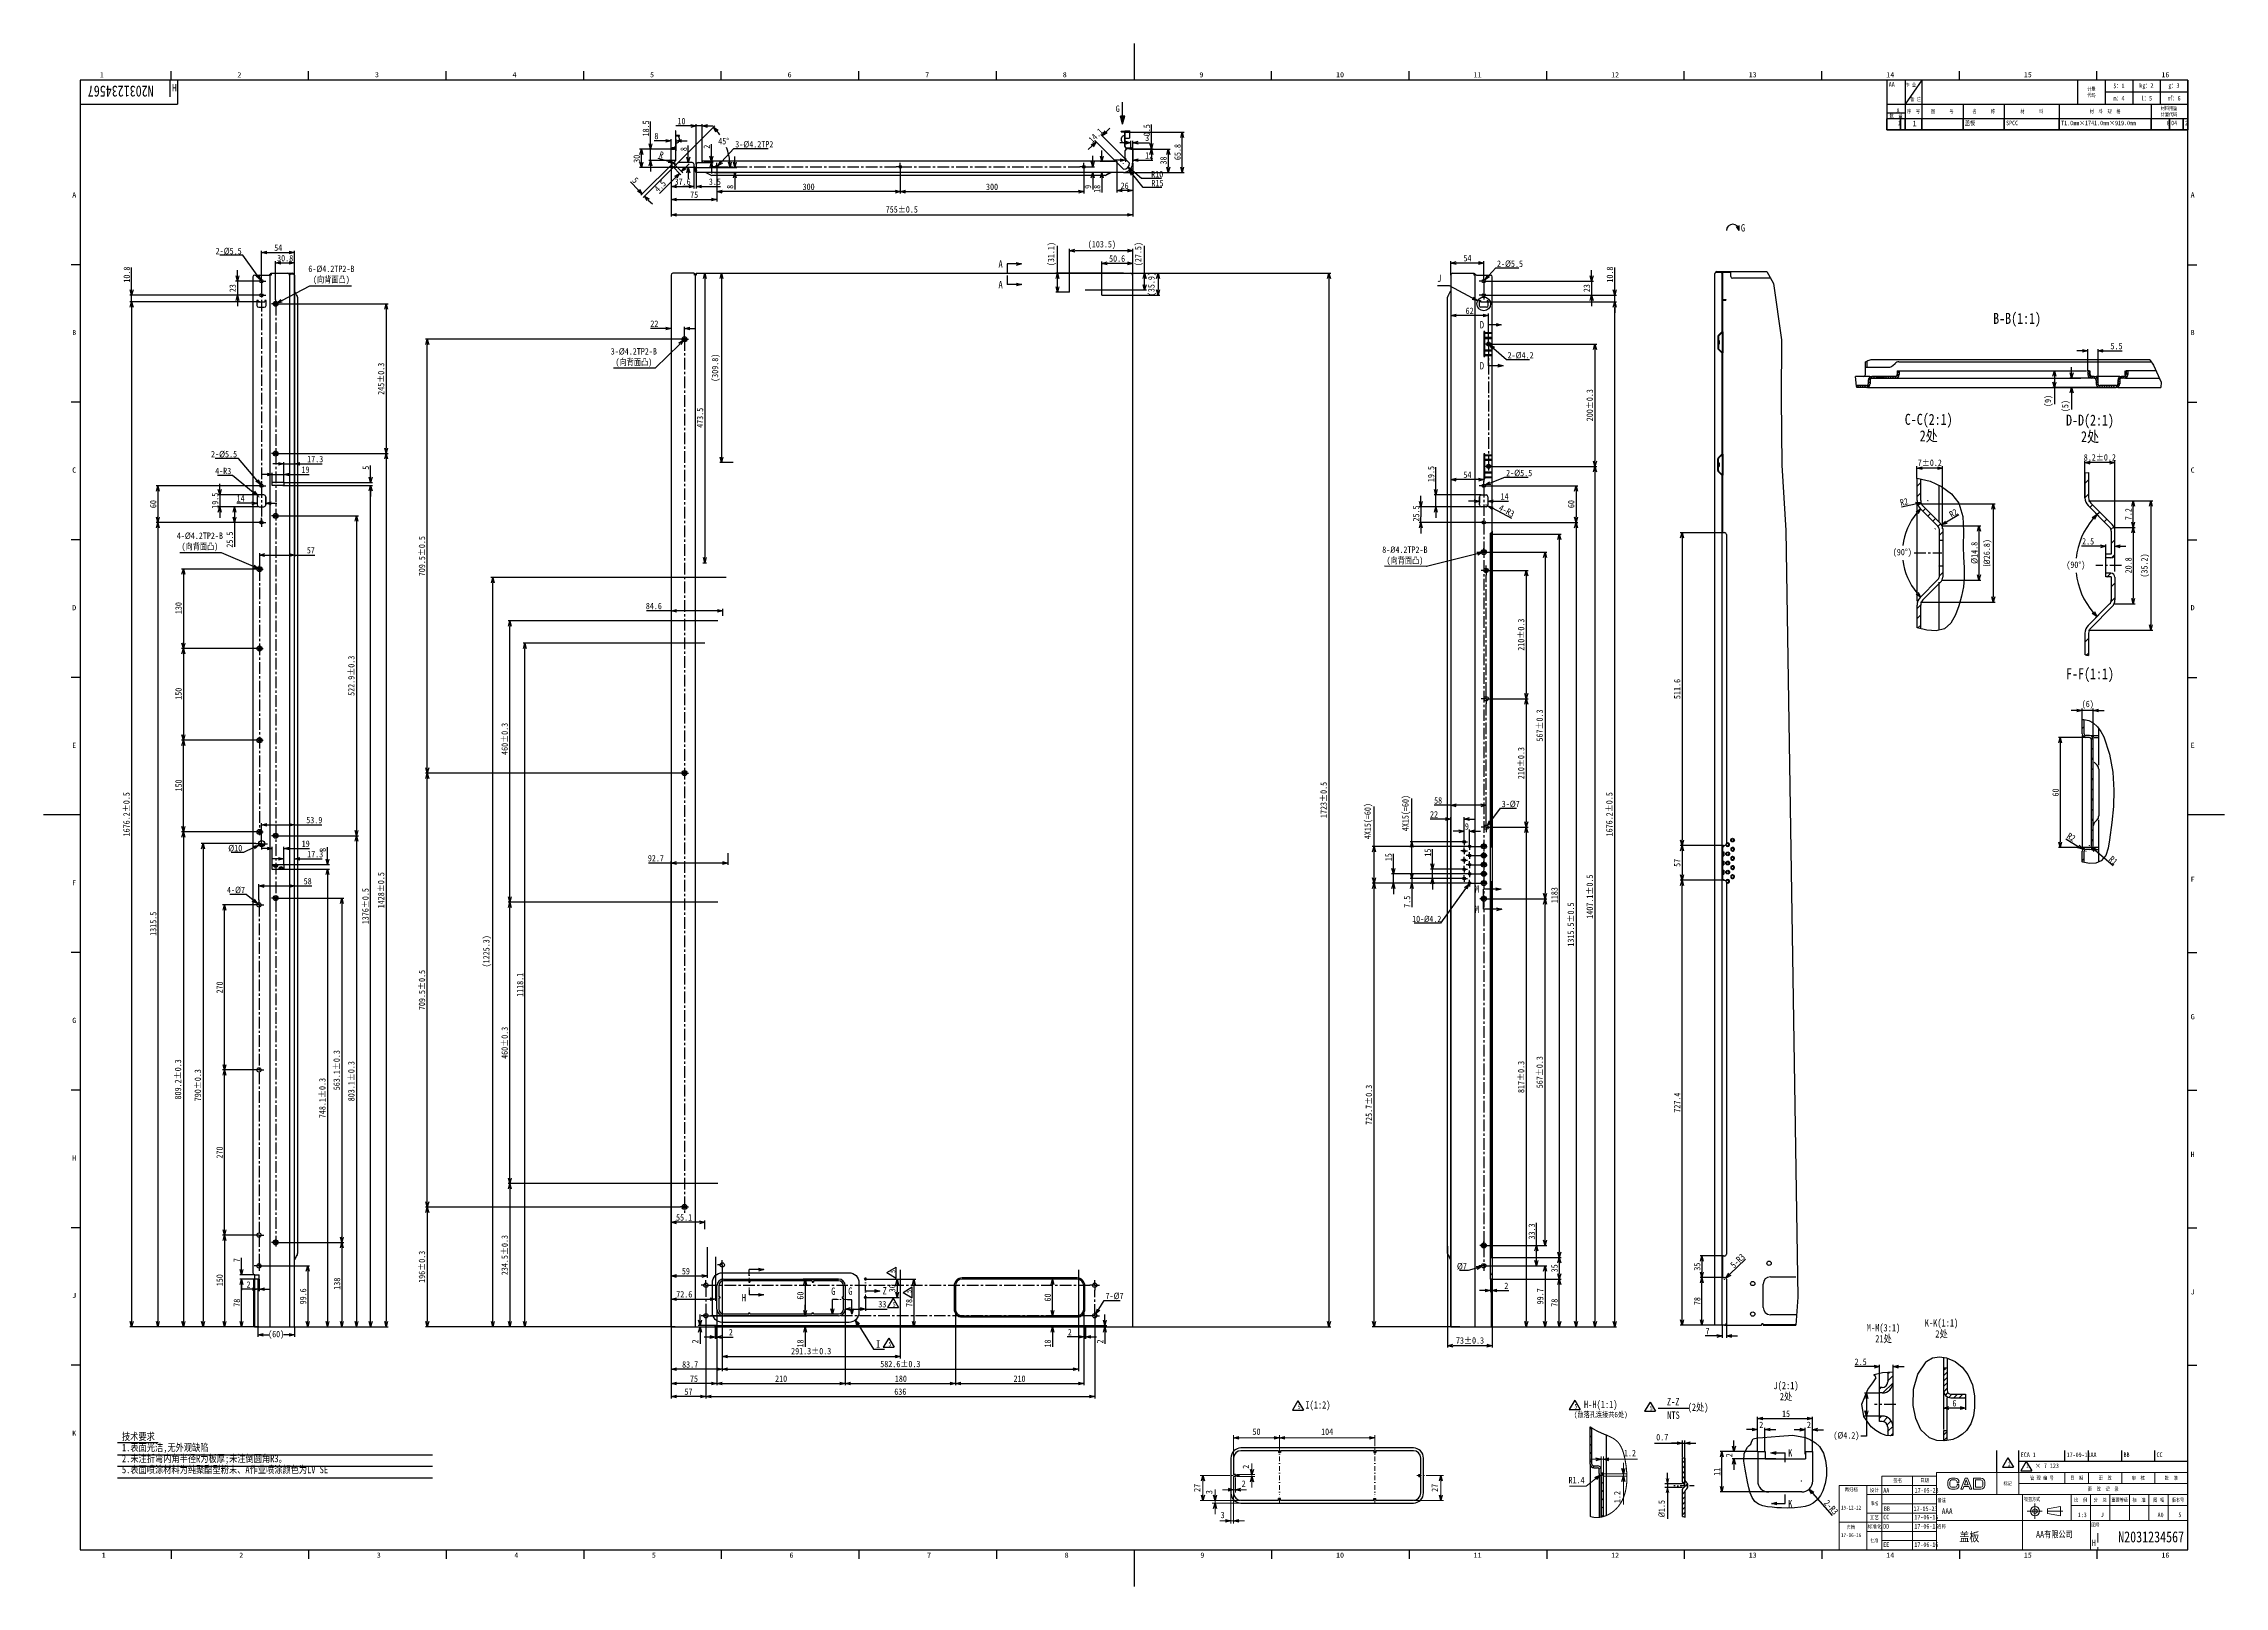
# Model space of a CAD drawing. Header units: millimetres. Extents: x -20 to 1169, y -20 to 821.
import ezdxf

# ---------------------------------------------------------------- set-up
doc = ezdxf.new("R2010")
doc.units = ezdxf.units.MM
doc.header["$LTSCALE"] = 0.2
for name, pattern in [('CENTER', [50.8, 31.75, -6.35, 6.35, -6.35]), ('DASHDOT', [25.4, 12.7, -6.35, 0, -6.35]), ('DASHED', [19.05, 12.7, -6.35]), ('HIDDEN', [9.525, 6.35, -3.175])]:
    doc.linetypes.add(name, pattern=pattern)
doc.layers.get('0').update_dxf_attribs({"color": 2})
for name, color, linetype in [('DD0-2', 4, 'Continuous'), ('DRIVEN_DIMS', 7, 'Continuous'), ('H7A03854_DXF_TEXT', 7, 'Continuous'), ('H7A03854A_DXF_CONTINUOUS_LINE', 7, 'Continuous'), ('H7A03854HATCH', 7, 'Continuous'), ('H7A03856_DXF_BALLOON', 7, 'Continuous'), ('H7A03856_DXF_CONTINUOUS_LINE', 7, 'Continuous'), ('H7A03856_DXF_FORMAT', 7, 'Continuous'), ('H7A03856_DXF_TEXT', 7, 'Continuous'), ('H7A03856A_DXF_AXIS', 7, 'Continuous'), ('H7A03856A_DXF_CONTINUOUS_LINE', 7, 'Continuous'), ('H7A03856AHATCH', 7, 'Continuous'), ('H7A03856DIM', 7, 'Continuous'), ('H7A03856HATCH', 7, 'Continuous'), ('HHEBOM_Layer', 7, 'Continuous'), ('HHLayerBG', 7, 'Continuous'), ('HHLayerFR', 7, 'Continuous'), ('HHLayerFR1', 7, 'Continuous'), ('HHLayerFR2', 7, 'Continuous'), ('HHLayerFR3', 7, 'Continuous'), ('M1-2', 2, 'Continuous'), ('M42-1', 3, 'Continuous'), ('M42-2', 3, 'Continuous')]:
    doc.layers.add(name, color=color, linetype=linetype)
for name, color, linetype, lineweight in [('H7C05550_DXF_CONTINUOUS_LINE', 7, 'Continuous', 35), ('H7C05555_DXF_TEXT', 7, 'Continuous', 18), ('HHLayerMingxilan', 2, 'Continuous', 35), ('HHLayerShuxinglan', 4, 'Continuous', 18), ('中心线', 255, 'DASHDOT', 18), ('尺寸线', 4, 'Continuous', 18), ('细实线', 154, 'Continuous', 18)]:
    doc.layers.add(name, color=color, linetype=linetype, lineweight=lineweight)
doc.styles.add('FS2312', font='', dxfattribs={"width": 0.8, "height": 3.5})
doc.styles.add('HANKAKU', font='')
doc.styles.get("Standard").update_dxf_attribs({"font": '', "width": 0.8})
doc.styles.get('FS2312').set_extended_font_data('SimSun')
doc.styles.get('HANKAKU').set_extended_font_data('SimSun')
doc.styles.get('Standard').set_extended_font_data('SimSun')
doc.dimstyles.new('2to1', dxfattribs={"dimtxt": 3.5, "dimasz": 3, "dimexe": 1.5, "dimexo": 0.5, "dimgap": 1.5, "dimtad": 1, "dimtoh": 1, "dimdec": 1, "dimlfac": 0.5, "dimdsep": 46, "dimtxsty": 'FS2312', "dimblk1": 'OPEN', "dimblk2": 'OPEN', "dimsah": 1, "dimcen": 0, "dimclrd": 4, "dimclre": 4, "dimclrt": 4, "dimadec": 0, "dimazin": 0, "dimtfac": 1, "dimtdec": 1, "dimtmove": 1, "dimatfit": 3, "dimldrblk": 'OPEN', "dimfxl": 1, "dimtolj": 1, "dimtzin": 0, "dimarcsym": 0})
doc.dimstyles.new('DIMSTYLE_1', dxfattribs={"dimtxt": 3.5, "dimasz": 3, "dimexe": 1, "dimexo": 0, "dimgap": 0.875, "dimtad": 1, "dimdec": 1, "dimlfac": 3, "dimdsep": 46, "dimtxsty": 'Standard', "dimblk": 'OPEN', "dimblk1": 'OPEN', "dimblk2": 'OPEN', "dimcen": 0.09, "dimadec": 0, "dimazin": 0, "dimtp": 0.1, "dimtm": 0.1, "dimtfac": 1, "dimtdec": 1, "dimtofl": 0, "dimtmove": 0, "dimatfit": 3, "dimldrblk": 'OPEN', "dimfxl": 1, "dimtolj": 1, "dimarcsym": 0})
doc.dimstyles.new('DIMSTYLE_10', dxfattribs={"dimtxt": 3.5, "dimasz": 3, "dimexe": 1, "dimexo": 0, "dimtad": 1, "dimdec": 1, "dimlfac": 3, "dimdsep": 46, "dimtxsty": 'Standard', "dimblk": 'OPEN', "dimblk1": 'OPEN', "dimblk2": 'OPEN', "dimcen": 0.09, "dimadec": 0, "dimazin": 0, "dimtp": 0.1, "dimtm": 0.1, "dimtfac": 1, "dimtdec": 1, "dimtofl": 0, "dimtmove": 0, "dimatfit": 3, "dimldrblk": 'OPEN', "dimfxl": 1, "dimtolj": 1, "dimarcsym": 0})
doc.dimstyles.new('DIMSTYLE_11', dxfattribs={"dimtxt": 3.5, "dimasz": 3, "dimexe": 1, "dimexo": 0, "dimgap": 0.875, "dimtad": 1, "dimdec": 1, "dimdsep": 46, "dimtxsty": 'Standard', "dimblk": 'OPEN', "dimblk1": 'OPEN', "dimblk2": 'OPEN', "dimcen": 0.09, "dimadec": 0, "dimazin": 0, "dimtfac": 1, "dimtdec": 1, "dimtofl": 0, "dimtmove": 0, "dimatfit": 3, "dimldrblk": 'OPEN', "dimfxl": 1, "dimtolj": 1, "dimarcsym": 0})
doc.dimstyles.new('DIMSTYLE_12', dxfattribs={"dimtxt": 3.5, "dimasz": 3, "dimexe": 1, "dimexo": 0, "dimgap": 0.875, "dimtad": 1, "dimdec": 1, "dimdsep": 46, "dimtxsty": 'Standard', "dimblk": 'OPEN', "dimblk1": 'OPEN', "dimblk2": 'OPEN', "dimcen": 0.09, "dimadec": 0, "dimazin": 0, "dimtp": 0.1, "dimtm": 0.1, "dimtfac": 1, "dimtdec": 1, "dimtofl": 0, "dimtmove": 0, "dimatfit": 3, "dimldrblk": 'OPEN', "dimfxl": 1, "dimtolj": 1, "dimarcsym": 0})
doc.dimstyles.new('DIMSTYLE_13', dxfattribs={"dimtxt": 3.5, "dimasz": 3, "dimexe": 1, "dimexo": 0, "dimgap": 0.875, "dimtad": 1, "dimdec": 1, "dimlfac": 0.5, "dimdsep": 46, "dimtxsty": 'Standard', "dimblk": 'OPEN', "dimblk1": 'OPEN', "dimblk2": 'OPEN', "dimcen": 0.09, "dimadec": 0, "dimazin": 0, "dimtp": 1e-10, "dimtm": 1e-10, "dimtfac": 1, "dimtdec": 1, "dimtofl": 0, "dimtmove": 0, "dimatfit": 3, "dimldrblk": 'OPEN', "dimfxl": 1, "dimtolj": 1, "dimarcsym": 0})
doc.dimstyles.new('DIMSTYLE_14', dxfattribs={"dimtxt": 3.5, "dimasz": 3, "dimexe": 1, "dimexo": 0, "dimtad": 1, "dimdec": 1, "dimlfac": 0.5, "dimdsep": 46, "dimtxsty": 'Standard', "dimblk": 'OPEN', "dimblk1": 'OPEN', "dimblk2": 'OPEN', "dimcen": 0.09, "dimadec": 0, "dimazin": 0, "dimtp": 0.1, "dimtm": 0.1, "dimtfac": 1, "dimtdec": 1, "dimtofl": 0, "dimtmove": 0, "dimatfit": 3, "dimldrblk": 'OPEN', "dimfxl": 1, "dimtolj": 1, "dimarcsym": 0})
doc.dimstyles.new('DIMSTYLE_15', dxfattribs={"dimtxt": 3.5, "dimasz": 3, "dimexe": 1, "dimexo": 0, "dimtad": 1, "dimdec": 1, "dimdsep": 46, "dimtxsty": 'Standard', "dimblk": 'OPEN', "dimblk1": 'OPEN', "dimblk2": 'OPEN', "dimcen": 0.09, "dimadec": 0, "dimazin": 0, "dimtp": 0.1, "dimtm": 0.1, "dimtfac": 1, "dimtdec": 1, "dimtofl": 0, "dimtmove": 0, "dimatfit": 3, "dimldrblk": 'OPEN', "dimfxl": 1, "dimtolj": 1, "dimarcsym": 0})
doc.dimstyles.new('DIMSTYLE_16', dxfattribs={"dimtxt": 3.5, "dimasz": 3, "dimexe": 1, "dimexo": 0, "dimgap": 0.875, "dimtad": 1, "dimdec": 12, "dimlfac": 0.5, "dimdsep": 46, "dimtxsty": 'Standard', "dimblk": 'OPEN', "dimblk1": 'OPEN', "dimblk2": 'OPEN', "dimcen": 0.09, "dimadec": 0, "dimazin": 0, "dimtfac": 1, "dimtdec": 12, "dimtofl": 0, "dimtmove": 0, "dimatfit": 3, "dimldrblk": 'OPEN', "dimfxl": 1, "dimtolj": 1, "dimarcsym": 0})
doc.dimstyles.new('DIMSTYLE_17', dxfattribs={"dimtxt": 3.5, "dimasz": 3, "dimexe": 1, "dimexo": 0, "dimgap": 0.875, "dimtad": 1, "dimdec": 3, "dimlfac": 3, "dimdsep": 46, "dimtxsty": 'Standard', "dimblk": 'OPEN', "dimblk1": 'OPEN', "dimblk2": 'OPEN', "dimcen": 0.09, "dimadec": 0, "dimazin": 0, "dimtp": 0.01, "dimtm": 0.01, "dimtfac": 1, "dimtdec": 3, "dimtofl": 0, "dimtmove": 0, "dimatfit": 3, "dimldrblk": 'OPEN', "dimfxl": 1, "dimtolj": 1, "dimarcsym": 0})
doc.dimstyles.new('DIMSTYLE_19', dxfattribs={"dimtxt": 3.5, "dimasz": 3, "dimexe": 1, "dimexo": 0, "dimtad": 1, "dimdec": 3, "dimlfac": 3, "dimdsep": 46, "dimtxsty": 'Standard', "dimblk": 'OPEN', "dimblk1": 'OPEN', "dimblk2": 'OPEN', "dimcen": 0.09, "dimadec": 0, "dimazin": 0, "dimtp": 0.01, "dimtm": 0.01, "dimtfac": 1, "dimtdec": 3, "dimtofl": 0, "dimtmove": 0, "dimatfit": 2, "dimldrblk": 'OPEN', "dimfxl": 1, "dimtolj": 1, "dimarcsym": 0})
doc.dimstyles.new('DIMSTYLE_2', dxfattribs={"dimtxt": 3.5, "dimasz": 3, "dimexe": 1, "dimexo": 0, "dimgap": 0.875, "dimtad": 1, "dimdec": 1, "dimlfac": 3, "dimdsep": 46, "dimtxsty": 'Standard', "dimblk": 'OPEN', "dimblk1": 'OPEN', "dimblk2": 'OPEN', "dimcen": 0.09, "dimadec": 0, "dimazin": 0, "dimtp": 1e-10, "dimtm": 1e-10, "dimtfac": 1, "dimtdec": 1, "dimtofl": 0, "dimtmove": 0, "dimatfit": 3, "dimldrblk": 'OPEN', "dimfxl": 1, "dimtolj": 1, "dimarcsym": 0})
doc.dimstyles.new('DIMSTYLE_21', dxfattribs={"dimtxt": 3.5, "dimasz": 3, "dimexe": 1, "dimexo": 0, "dimgap": 0.875, "dimtad": 1, "dimdec": 3, "dimlfac": 0.333333, "dimdsep": 46, "dimtxsty": 'Standard', "dimblk": 'OPEN', "dimblk1": 'OPEN', "dimblk2": 'OPEN', "dimcen": 0.09, "dimadec": 0, "dimazin": 0, "dimtp": 0.01, "dimtm": 0.01, "dimtfac": 1, "dimtdec": 3, "dimtofl": 0, "dimtmove": 0, "dimatfit": 3, "dimldrblk": 'OPEN', "dimfxl": 1, "dimtolj": 1, "dimarcsym": 0})
doc.dimstyles.new('DIMSTYLE_22', dxfattribs={"dimtxt": 3.5, "dimasz": 3, "dimexe": 1, "dimexo": 0, "dimgap": 0.875, "dimtad": 1, "dimdec": 3, "dimdsep": 46, "dimtxsty": 'Standard', "dimblk": 'OPEN', "dimblk1": 'OPEN', "dimblk2": 'OPEN', "dimcen": 0.09, "dimadec": 0, "dimazin": 0, "dimtp": 0.01, "dimtm": 0.01, "dimtfac": 1, "dimtdec": 3, "dimtofl": 0, "dimtmove": 0, "dimatfit": 3, "dimldrblk": 'OPEN', "dimfxl": 1, "dimtolj": 1, "dimarcsym": 0})
doc.dimstyles.new('DIMSTYLE_23', dxfattribs={"dimtxt": 3.5, "dimasz": 3, "dimexe": 1, "dimexo": 0, "dimgap": 0.875, "dimtad": 1, "dimdec": 1, "dimlfac": 3, "dimdsep": 46, "dimtxsty": 'Standard', "dimblk": 'OPEN', "dimblk1": 'OPEN', "dimblk2": 'OPEN', "dimcen": 0.09, "dimadec": 0, "dimazin": 0, "dimtol": 1, "dimtp": 0.5, "dimtm": 0.5, "dimtfac": 1, "dimtdec": 1, "dimtofl": 0, "dimtmove": 0, "dimatfit": 3, "dimldrblk": 'OPEN', "dimfxl": 1, "dimtolj": 1, "dimarcsym": 0})
doc.dimstyles.new('DIMSTYLE_24', dxfattribs={"dimtxt": 3.5, "dimasz": 3, "dimexe": 1, "dimexo": 0, "dimgap": 0.875, "dimtad": 1, "dimdec": 1, "dimlfac": 3, "dimdsep": 46, "dimtxsty": 'Standard', "dimblk": 'OPEN', "dimblk1": 'OPEN', "dimblk2": 'OPEN', "dimcen": 0.09, "dimadec": 0, "dimazin": 0, "dimtol": 1, "dimtp": 0.3, "dimtm": 0.3, "dimtfac": 1, "dimtdec": 1, "dimtofl": 0, "dimtmove": 0, "dimatfit": 3, "dimldrblk": 'OPEN', "dimfxl": 1, "dimtolj": 1, "dimarcsym": 0})
doc.dimstyles.new('DIMSTYLE_25', dxfattribs={"dimtxt": 3.5, "dimasz": 3, "dimexe": 1, "dimexo": 0, "dimgap": 1.75, "dimtad": 0, "dimtih": 1, "dimtoh": 1, "dimdec": 1, "dimlfac": 3, "dimdsep": 46, "dimtxsty": 'Standard', "dimblk": 'OPEN', "dimblk1": 'OPEN', "dimblk2": 'OPEN', "dimcen": 0.09, "dimadec": 0, "dimazin": 0, "dimtp": 0.5, "dimtm": 0.5, "dimtfac": 1, "dimtdec": 1, "dimtofl": 0, "dimtmove": 0, "dimatfit": 3, "dimldrblk": 'OPEN', "dimfxl": 1, "dimtolj": 1, "dimarcsym": 0})
doc.dimstyles.new('DIMSTYLE_26', dxfattribs={"dimtxt": 3.5, "dimasz": 3, "dimexe": 1, "dimexo": 0, "dimgap": 1.75, "dimtad": 0, "dimtih": 1, "dimtoh": 1, "dimdec": 1, "dimlfac": 0.5, "dimdsep": 46, "dimtxsty": 'Standard', "dimblk": 'OPEN', "dimblk1": 'OPEN', "dimblk2": 'OPEN', "dimcen": 0.09, "dimadec": 0, "dimazin": 0, "dimtp": 0.5, "dimtm": 0.5, "dimtfac": 1, "dimtdec": 1, "dimtofl": 0, "dimtmove": 0, "dimatfit": 3, "dimldrblk": 'OPEN', "dimfxl": 1, "dimtolj": 1, "dimarcsym": 0})
doc.dimstyles.new('DIMSTYLE_4', dxfattribs={"dimtxt": 3.5, "dimasz": 3, "dimexe": 1, "dimexo": 0, "dimtad": 1, "dimdec": 1, "dimlfac": 3, "dimdsep": 46, "dimtxsty": 'Standard', "dimblk": 'OPEN', "dimblk1": 'OPEN', "dimblk2": 'OPEN', "dimcen": 0.09, "dimadec": 0, "dimazin": 0, "dimtp": 0.1, "dimtm": 0.1, "dimtfac": 1, "dimtdec": 1, "dimtofl": 0, "dimtmove": 0, "dimatfit": 2, "dimldrblk": 'OPEN', "dimfxl": 1, "dimtolj": 1, "dimarcsym": 0})
doc.dimstyles.new('DIMSTYLE_5', dxfattribs={"dimtxt": 3.5, "dimasz": 3, "dimexe": 1, "dimexo": 0, "dimgap": 0.875, "dimtad": 1, "dimdec": 1, "dimlfac": 3, "dimdsep": 46, "dimtxsty": 'Standard', "dimblk": 'OPEN', "dimblk1": 'OPEN', "dimblk2": 'OPEN', "dimcen": 0.09, "dimadec": 0, "dimazin": 0, "dimtp": 0.01, "dimtm": 0.01, "dimtfac": 1, "dimtdec": 1, "dimtofl": 0, "dimtmove": 0, "dimatfit": 3, "dimldrblk": 'OPEN', "dimfxl": 1, "dimtolj": 1, "dimarcsym": 0})
doc.dimstyles.new('DIMSTYLE_6', dxfattribs={"dimtxt": 3.5, "dimasz": 3, "dimexe": 1, "dimexo": 0, "dimtad": 1, "dimdec": 1, "dimlfac": 3, "dimdsep": 46, "dimtxsty": 'Standard', "dimblk": 'OPEN', "dimblk1": 'OPEN', "dimblk2": 'OPEN', "dimcen": 0.09, "dimadec": 0, "dimazin": 0, "dimtfac": 1, "dimtdec": 1, "dimtofl": 0, "dimtmove": 0, "dimatfit": 2, "dimldrblk": 'OPEN', "dimfxl": 1, "dimtolj": 1, "dimarcsym": 0})
doc.dimstyles.new('DIMSTYLE_8', dxfattribs={"dimtxt": 3.5, "dimasz": 3, "dimexe": 1, "dimexo": 0, "dimgap": 0.875, "dimtad": 1, "dimdec": 1, "dimlfac": 0.5, "dimdsep": 46, "dimtxsty": 'Standard', "dimblk": 'OPEN', "dimblk1": 'OPEN', "dimblk2": 'OPEN', "dimcen": 0.09, "dimadec": 0, "dimazin": 0, "dimtp": 0.1, "dimtm": 0.1, "dimtfac": 1, "dimtdec": 1, "dimtofl": 0, "dimtmove": 0, "dimatfit": 3, "dimldrblk": 'OPEN', "dimfxl": 1, "dimtolj": 1, "dimarcsym": 0})
doc.dimstyles.get("Standard").update_dxf_attribs({"dimtxt": 3.5, "dimasz": 3, "dimexe": 1.5, "dimexo": 0.5, "dimgap": 1.5, "dimtad": 1, "dimdec": 1, "dimdsep": 46, "dimtxsty": 'FS2312', "dimblk1": 'OPEN', "dimblk2": 'OPEN', "dimsah": 1, "dimcen": 0, "dimclrd": 4, "dimclre": 4, "dimclrt": 4, "dimadec": 0, "dimazin": 0, "dimtfac": 1, "dimtdec": 1, "dimtmove": 1, "dimatfit": 3, "dimldrblk": 'OPEN', "dimfxl": 1, "dimtolj": 1, "dimtzin": 0, "dimarcsym": 1})
doc.dimstyles.new('STANDARD$0', dxfattribs={"dimtxt": 3.5, "dimasz": 3, "dimexe": 1.5, "dimexo": 0.5, "dimgap": 1.5, "dimtad": 1, "dimdec": 1, "dimdsep": 46, "dimtxsty": 'FS2312', "dimblk1": 'OPEN', "dimblk2": 'OPEN', "dimsah": 1, "dimcen": 0, "dimclrd": 4, "dimclre": 4, "dimclrt": 4, "dimadec": 0, "dimazin": 0, "dimtfac": 1, "dimtdec": 1, "dimtmove": 1, "dimatfit": 0, "dimldrblk": 'OPEN', "dimfxl": 1, "dimtolj": 1, "dimtzin": 0, "dimlwd": 18, "dimlwe": 18, "dimarcsym": 1})
doc.dimstyles.new('STANDARD$4', dxfattribs={"dimtxt": 3.5, "dimasz": 3, "dimexe": 1.5, "dimexo": 0.5, "dimgap": 1.5, "dimtad": 1, "dimtih": 1, "dimtoh": 1, "dimdec": 1, "dimdsep": 46, "dimtxsty": 'FS2312', "dimblk1": 'OPEN', "dimblk2": 'OPEN', "dimsah": 1, "dimcen": 0, "dimclrd": 4, "dimclre": 4, "dimclrt": 4, "dimadec": 0, "dimazin": 0, "dimtfac": 1, "dimtdec": 1, "dimtofl": 0, "dimtmove": 1, "dimatfit": 0, "dimldrblk": 'OPEN', "dimfxl": 1, "dimtolj": 1, "dimtzin": 0, "dimlwd": 18, "dimlwe": 18, "dimarcsym": 1})
pattern_1 = [(45, (0, 0), (-2.774482, 2.774482), [])]

msp = doc.modelspace()

# ---------------------------------------------------------------- texts
at = {"style": 'FS2312', "width": 0.8}
for s, p in [('AA', (983.01468, 31.0883)), ('17-05-23', (1000.11944, 31.10913)), ('BB', (983.35266, 21.0883)), ('17-05-23', (999.53635, 21.10913))]:
    msp.add_text(s, height=2.5, dxfattribs=at).set_placement(p)
at = {"color": 154, "char_height": 2.8, "attachment_point": 7, "style": 'HANKAKU'}
for s, insert in [('{\\W0.95;1}', (10.653, 802.6)), ('{\\W0.95;2}', (85.655, 802.6)), ('{\\W0.95;3}', (160.656, 802.6)), ('{\\W0.95;4}', (235.658, 802.6)), ('{\\W0.95;5}', (310.66, 802.6)), ('{\\W0.95;6}', (385.662, 802.6)), ('{\\W0.95;7}', (460.663, 802.6)), ('{\\W0.95;8}', (535.665, 802.6)), ('{\\W0.95;9}', (610.165, 802.6)), ('{\\W0.95;10}', (684.665, 802.6)), ('{\\W0.95;11}', (759.665, 802.6)), ('{\\W0.95;12}', (834.665, 802.6)), ('{\\W0.95;13}', (909.665, 802.6)), ('{\\W0.95;14}', (984.665, 802.6)), ('{\\W0.95;15}', (1059.665, 802.6)), ('{\\W0.95;16}', (1134.665, 802.6)), ('{\\W0.95;A}', (-4.4, 737.1)), ('{\\W0.95;A}', (1150.6, 737.1)), ('{\\W0.95;B}', (-4.4, 662.1)), ('{\\W0.95;B}', (1150.6, 662.1)), ('{\\W0.95;C}', (-4.4, 587.1)), ('{\\W0.95;C}', (1150.6, 587.1)), ('{\\W0.95;D}', (-4.4, 512.1)), ('{\\W0.95;D}', (1150.6, 512.1)), ('{\\W0.95;E}', (-4.4, 437.1)), ('{\\W0.95;E}', (1150.6, 437.1)), ('{\\W0.95;F}', (-4.4, 362.1)), ('{\\W0.95;F}', (1150.6, 364.1)), ('{\\W0.95;G}', (-4.4, 287.1)), ('{\\W0.95;G}', (1150.6, 289.1)), ('{\\W0.95;H}', (-4.4, 212.1)), ('{\\W0.95;H}', (1150.6, 214.1)), ('{\\W0.95;J}', (-4.4, 137.1)), ('{\\W0.95;J}', (1150.6, 139.1)), ('{\\W0.95;K}', (-4.4, 62.1)), ('{\\W0.95;1}', (11.665, -4.4)), ('{\\W0.95;2}', (86.665, -4.4)), ('{\\W0.95;3}', (161.665, -4.4)), ('{\\W0.95;4}', (236.665, -4.4)), ('{\\W0.95;5}', (311.665, -4.4)), ('{\\W0.95;6}', (386.665, -4.4)), ('{\\W0.95;7}', (461.665, -4.4)), ('{\\W0.95;8}', (536.665, -4.4)), ('{\\W0.95;9}', (610.665, -4.4)), ('{\\W0.95;10}', (684.665, -4.4)), ('{\\W0.95;11}', (759.665, -4.4)), ('{\\W0.95;12}', (834.665, -4.4)), ('{\\W0.95;13}', (909.665, -4.4)), ('{\\W0.95;14}', (984.665, -4.4)), ('{\\W0.95;15}', (1059.665, -4.4)), ('{\\W0.95;16}', (1134.665, -4.4))]:
    msp.add_mtext(s, dxfattribs=dict(at, insert=insert))
at = {"color": 154, "insert": (52.71, 799), "char_height": 4, "attachment_point": 7, "rotation": 180, "style": 'HANKAKU'}
msp.add_mtext('H', dxfattribs=at)
at = {"layer": 'H7A03854_DXF_TEXT', "color": 4, "char_height": 4, "line_spacing_factor": 0.9}
for s, insert, width, attachment_point in [('I', (436.17753, 114.15742), 3.2, 3), ('I(1:2)', (674.77223, 80.92447), 28.8, 2), ('H-H(1:1)\\P{\\H0.75x;(敲落孔连接共6处)}', (828.99044, 81.18821), 38.4, 2), ('Z-Z', (868.49221, 82.68947), 38.4, 2), ('NTS', (868.64046, 75.33227), 38.4, 2), ('  (2处)', (879.75941, 79.67746), 38.4, 2)]:
    msp.add_mtext(s, dxfattribs=dict(at, insert=insert, width=width, attachment_point=attachment_point))
at = {"layer": 'H7A03854HATCH', "color": 2, "char_height": 4, "width": 3.2, "attachment_point": 1, "line_spacing_factor": 0.9}
for s, insert in [('G', (409.3894, 142.90296)), ('G', (418.7017, 142.97535)), ('Z', (437.45831, 143.16608)), ('H', (360.69251, 139.33831))]:
    msp.add_mtext(s, dxfattribs=dict(at, insert=insert))
at = {"layer": 'H7A03856_DXF_CONTINUOUS_LINE', "color": 2, "width": 0.8}
msp.add_text('G', height=4, dxfattribs=at).set_placement((905.39134, 718.56944))
at = {"layer": 'H7A03856_DXF_TEXT', "color": 4, "line_spacing_factor": 0.9}
for s, insert, char_height, width, attachment_point in [('G', (564.50073, 787.28712), 3.5, 2.8, 1), ('J', (742.06378, 695.01456), 4, 3.2, 3), ('B-B(1:1)', (1055.98496, 674.20822), 6, 38.4, 2), ('C-C(2:1)\\P2处', (1007.79534, 619.18295), 6, 57.6, 2), ('D-D(2:1)\\P2处', (1095.7399, 618.75722), 6, 57.6, 2), ('F-F(1:1)', (1095.74647, 480.50814), 6, 38.4, 2), ('M-M(3:1)\\P21处', (983.15035, 122.98879), 4, 38.4, 2), ('K-K(1:1)\\P2处', (1014.7795, 125.65999), 4, 38.4, 2), ('J(2:1)\\P2处', (930.0158, 91.49408), 4, 38.4, 2)]:
    msp.add_mtext(s, dxfattribs=dict(at, insert=insert, char_height=char_height, width=width, attachment_point=attachment_point))
at = {"layer": 'H7A03856DIM', "color": 4, "insert": (92.78914, 146.26503), "char_height": 3.5, "attachment_point": 3}
msp.add_mtext('\\A1;2', dxfattribs=at)
at = {"layer": 'H7C05555_DXF_TEXT', "color": 2, "insert": (22.72214, 63.68286), "char_height": 3, "width": 183.6, "attachment_point": 1, "line_spacing_factor": 0.9}
msp.add_mtext('\\A1;{\\H1.3333x;技术要求\\P1.表面光洁,无外观缺陷       \\P2.未注折弯内角半径R为板厚;未注倒圆角R3。                            \\H1.00001x;          \\P5.表面喷涂材料为纯聚酯型粉末、A作业喷涂颜色为LV SE}', dxfattribs=at)
at = {"layer": 'HHLayerBG', "color": 2, "char_height": 2.5, "width": 4.2, "attachment_point": 1, "rotation": 90, "style": 'FS2312'}
for insert in [(441.81141, 150.88833), (450.5972, 140.01056)]:
    msp.add_mtext('\\fSimSun;5', dxfattribs=dict(at, insert=insert))
at = {"layer": 'HHLayerBG', "color": 2, "char_height": 2.5, "attachment_point": 1, "style": 'FS2312'}
for s, insert, width in [('\\fSimSun;5', (442.92228, 135.04639), 4.2), ('\\fSimSun;5', (440.62229, 113.36898), 4.2), ('\\fSimSun;5', (663.70809, 79.14799), 4.2), ('\\fSimSun;5', (814.62526, 79.48506), 4.2), ('\\fSimSun;5', (855.68998, 78.45965), 4.2), ('\\fSimSun;1', (1050.8, 48), 4.2), ('ECA 1', (1058, 53), 25), ('\\fSimSun;17-09-11', (1083, 53), 31), ('AA', (1096, 53), 18), ('BB', (1114, 53), 18), ('CC', (1132, 53), 18), ('1  × 7 123', (1060.8, 47), 89.2)]:
    msp.add_mtext(s, dxfattribs=dict(at, insert=insert, width=width))
at = {"layer": 'HHLayerFR', "color": 2, "char_height": 2.5, "attachment_point": 1, "style": 'FS2312'}
for s, insert, width in [('\\fSimSun;', (983, 34), 17), ('\\fSimSun;', (1000, 34), 13), ('CC', (983, 19), 17), ('DD', (983, 14), 17), ('\\fSimSun;17-06-15', (1000, 19), 13), ('\\fSimSun;17-06-15', (1000, 14), 13)]:
    msp.add_mtext(s, dxfattribs=dict(at, insert=insert, width=width))
at = {"layer": 'HHLayerFR1', "color": 2, "insert": (960, 9), "char_height": 2.1, "width": 12, "attachment_point": 1, "style": 'FS2312'}
msp.add_mtext('\\fSimSun;17-06-16', dxfattribs=at)
at = {"layer": 'HHLayerFR2', "color": 2, "insert": (960, 24), "char_height": 2.1, "width": 12, "attachment_point": 1, "style": 'FS2312'}
msp.add_mtext('\\fSimSun;19-12-12', dxfattribs=at)
at = {"layer": 'HHLayerFR3', "color": 2, "char_height": 2.5, "attachment_point": 1, "style": 'FS2312'}
for s, insert, width in [('EE', (983, 4), 17), ('\\fSimSun;17-06-16', (1000, 4), 13)]:
    msp.add_mtext(s, dxfattribs=dict(at, insert=insert, width=width))
at = {"layer": 'HHLayerMingxilan', "color": 2, "attachment_point": 1}
for s, insert, char_height, width, style in [('AA', (986, 800), 2.5, 10, 'FS2312'), ('\\fSimSun;A', (990.25, 785.75), 2.5, 10, 'FS2312'), ('\\fSimSun;1', (991, 779), 2.5, 5, 'FS2312'), ('\\fSimSun;1', (999, 779), 3, 9, 'HANKAKU'), ('盖板', (1027.5, 779), 2.5, 22.5, 'FS2312'), ('SPCC', (1050, 779), 2.5, 30, 'FS2312'), ('\\fSimSun;T1.0mm×1741.0mm×919.0mm', (1080, 779), 2.5, 50, 'FS2312'), ('\\fSimSun;8', (1137.5, 779), 2.5, 10, 'FS2312'), ('\\fSimSun;04', (1140, 779), 2.5, 7.5, 'FS2312'), ('\\fSimSun;2', (1147.5, 779), 2.5, 2.5, 'FS2312')]:
    msp.add_mtext(s, dxfattribs=dict(at, insert=insert, char_height=char_height, width=width, style=style))
at = {"layer": 'HHLayerShuxinglan', "color": 2, "insert": (40, 792), "char_height": 6, "width": 38, "attachment_point": 1, "rotation": 180, "style": 'FS2312'}
msp.add_mtext('N2031234567', dxfattribs=at)
at = {"layer": 'HHLayerShuxinglan', "color": 154, "style": 'FS2312'}
for s, insert, char_height, attachment_point in [('{\\W0.85;签名}', (988.53485, 36.6), 2, 7), ('{\\W0.85;日期}', (1003.11398, 36.6), 2, 7), ('\\W0.85;{\\f宋体|b0|i0|c134|p2;再归档}', (962, 31.6), 2, 7), ('\\W0.9;{\\f宋体|b0|i0|c134|p2;设计}', (975.61732, 31.207), 2, 7), ('\\W0.75;{\\f宋体|b0|i0|c134|p2;审核}', (976.11732, 23.92076), 2, 7), ('备注', (1012.659, 25.8), 2, 7), ('视图方式', (1059.59988, 26.3), 2, 7), ('归档', (963.1, 11.08854), 2, 7), ('{\\W0.9;标准化}', (974.53338, 11.43897), 2, 7), ('{\\W0.9;工艺}', (975.61732, 16.43897), 2, 7), ('名称', (1012.659, 11.5), 2, 7), ('图号', (1096.54, 12.3), 2, 7), ('\\W0.75;{\\f宋体|b0|i0|c134|p2;批准}', (976.11732, 3.81622), 2, 7), ('AA有限公司', (1076.33139, 8.18542), 3.5, 5), ('{\\f宋体|b0|i0|c134|p2;H}', (1096.69, 2), 3.5, 7)]:
    msp.add_mtext(s, dxfattribs=dict(at, insert=insert, char_height=char_height, attachment_point=attachment_point))
at = {"layer": 'HHLayerShuxinglan', "lineweight": 0, "char_height": 2, "attachment_point": 5, "style": 'FS2312'}
for s, insert, width in [('{\\f宋体|b0|i0|c134|p2;\\C154;标记}', (1050.801, 36), 12), ('{\\f宋体|b0|i0|c134|p2;\\C154;管 理 编 号}', (1069.501, 39), 25), ('{\\f宋体|b0|i0|c134|p2;\\C154;日  期}', (1088.501, 39), 10.6), ('{\\f宋体|b0|i0|c134|p2;\\C154;更  改}', (1104.001, 39), 10.6), ('{\\f宋体|b0|i0|c134|p2;\\C154;审  核}', (1122.001, 39), 10.6), ('{\\f宋体|b0|i0|c134|p2;\\C154;批  准}', (1140.1005, 39), 10.6), ('{\\C154;比  例}', (1090.68449, 27), 10.6), ('{\\f宋体|b0|i0|c134|p2;\\C154;更  改  记  录}', (1102.9005, 33), 92.199), ('{\\f宋体|b0|i0|c134|p2;\\C154;分  类}', (1101.3, 27), 10.6), ('{\\f宋体|b0|i0|c134|p2;\\C154;重要等级}', (1111.9, 27), 10.6), ('{\\f宋体|b0|i0|c134|p2;\\C154;标  准}', (1122.5, 27), 10.6), ('{\\C154;图 幅}', (1133.1, 27), 10.6), ('{\\C154;版本号}', (1143.7, 27), 10.6)]:
    msp.add_mtext(s, dxfattribs=dict(at, insert=insert, width=width))
at = {"layer": 'HHLayerShuxinglan', "color": 2, "attachment_point": 1, "style": 'FS2312'}
for s, insert, char_height, width in [('AAA', (1014.9, 22.5), 3, 47), ('\\fSimSun;1:3', (1089.05, 20.25), 2.5, 10.6), ('\\fSimSun;J', (1101.55, 20.25), 2.5, 10.6), ('\\fSimSun;A0', (1132.6, 20.25), 2.5, 10.6), ('\\fSimSun;5', (1143.95, 20.25), 2.5, 10.6), ('盖板', (1024.5, 9.5), 5, 47), ('N2031234567', (1111.1, 10), 6, 49)]:
    msp.add_mtext(s, dxfattribs=dict(at, insert=insert, char_height=char_height, width=width))

# ---------------------------------------------------------------- blocks, each defined once
blk = doc.blocks.new('_OPEN')
at = {"color": 0}
for p, q in [((0, 0), (-1, 0)), ((-0.966, 0.259), (0, 0)), ((0, 0), (-0.966, -0.259))]:
    blk.add_line(p, q, dxfattribs=at)
blk = doc.blocks.new('*D28')
at = {"layer": 'Defpoints', "color": 0, "transparency": 16777216}
for p in [(341.1, 124.8), (553.1, 124.8), (553.1, 83.5)]:
    blk.add_point(p, dxfattribs=at)
at = {"layer": 'H7A03856DIM', "color": 0, "lineweight": -2, "transparency": 16777216}
for p, q in [((341.1, 124.8), (341.1, 82.5)), ((553.1, 124.8), (553.1, 82.5)), ((344.1, 83.5), (550.1, 83.5))]:
    blk.add_line(p, q, dxfattribs=at)
at = {"layer": 'H7A03856DIM', "color": 0, "lineweight": -2, "transparency": 16777216, "xscale": 3, "yscale": 3, "zscale": 3, "rotation": 180}
blk.add_blockref('_OPEN', (341.1, 83.5), dxfattribs=at)
at = {"layer": 'H7A03856DIM', "color": 0, "lineweight": -2, "transparency": 16777216, "xscale": 3, "yscale": 3, "zscale": 3}
blk.add_blockref('_OPEN', (553.1, 83.5), dxfattribs=at)
at = {"layer": 'H7A03856DIM', "color": 0, "transparency": 16777216, "insert": (447.1, 87.9), "char_height": 3.5, "attachment_point": 2}
blk.add_mtext('\\A1;636', dxfattribs=at)
blk = doc.blocks.new('*D29')
at = {"layer": 'Defpoints', "color": 0, "transparency": 16777216}
for p in [(322.1, 121.5), (341.1, 124.8), (322.1, 83.5)]:
    blk.add_point(p, dxfattribs=at)
at = {"layer": 'H7A03856DIM', "color": 0, "lineweight": -2, "transparency": 16777216}
for p, q in [((322.1, 121.5), (322.1, 82.5)), ((341.1, 124.8), (341.1, 82.5)), ((338.1, 83.5), (325.1, 83.5))]:
    blk.add_line(p, q, dxfattribs=at)
at = {"layer": 'H7A03856DIM', "color": 0, "lineweight": -2, "transparency": 16777216, "xscale": 3, "yscale": 3, "zscale": 3, "rotation": 180}
blk.add_blockref('_OPEN', (322.1, 83.5), dxfattribs=at)
at = {"layer": 'H7A03856DIM', "color": 0, "lineweight": -2, "transparency": 16777216, "xscale": 3, "yscale": 3, "zscale": 3}
blk.add_blockref('_OPEN', (341.1, 83.5), dxfattribs=at)
at = {"layer": 'H7A03856DIM', "color": 0, "transparency": 16777216, "insert": (331.6, 87.9), "char_height": 3.5, "attachment_point": 2}
blk.add_mtext('\\A1;57', dxfattribs=at)
blk = doc.blocks.new('*D33')
at = {"layer": 'Defpoints', "color": 0, "transparency": 16777216}
for p in [(350, 152.5), (447.1, 152.5), (447.1, 105.3)]:
    blk.add_point(p, dxfattribs=at)
at = {"layer": 'H7A03856DIM', "color": 0, "lineweight": -2, "transparency": 16777216}
for p, q in [((350, 152.5), (350, 104.3)), ((447.1, 152.5), (447.1, 104.3)), ((353, 105.3), (444.1, 105.3))]:
    blk.add_line(p, q, dxfattribs=at)
at = {"layer": 'H7A03856DIM', "color": 0, "lineweight": -2, "transparency": 16777216, "xscale": 3, "yscale": 3, "zscale": 3, "rotation": 180}
blk.add_blockref('_OPEN', (350, 105.3), dxfattribs=at)
at = {"layer": 'H7A03856DIM', "color": 0, "lineweight": -2, "transparency": 16777216, "xscale": 3, "yscale": 3, "zscale": 3}
blk.add_blockref('_OPEN', (447.1, 105.3), dxfattribs=at)
at = {"layer": 'H7A03856DIM', "color": 0, "transparency": 16777216, "insert": (398.5, 110), "char_height": 3.5, "attachment_point": 2}
blk.add_mtext('\\A1;291.3%%p0.3', dxfattribs=at)
blk = doc.blocks.new('*D34')
at = {"layer": 'Defpoints', "color": 0, "transparency": 16777216}
for p in [(350, 152.5), (544.2, 152.5), (544.2, 98.4)]:
    blk.add_point(p, dxfattribs=at)
at = {"layer": 'H7A03856DIM', "color": 0, "lineweight": -2, "transparency": 16777216}
for p, q in [((350, 152.5), (350, 97.4)), ((544.2, 152.5), (544.2, 97.4)), ((353, 98.4), (541.2, 98.4))]:
    blk.add_line(p, q, dxfattribs=at)
at = {"layer": 'H7A03856DIM', "color": 0, "lineweight": -2, "transparency": 16777216, "xscale": 3, "yscale": 3, "zscale": 3, "rotation": 180}
blk.add_blockref('_OPEN', (350, 98.4), dxfattribs=at)
at = {"layer": 'H7A03856DIM', "color": 0, "lineweight": -2, "transparency": 16777216, "xscale": 3, "yscale": 3, "zscale": 3}
blk.add_blockref('_OPEN', (544.2, 98.4), dxfattribs=at)
at = {"layer": 'H7A03856DIM', "color": 0, "transparency": 16777216, "insert": (447.1, 103), "char_height": 3.5, "attachment_point": 2}
blk.add_mtext('\\A1;582.6%%p0.3', dxfattribs=at)
blk = doc.blocks.new('*D35')
at = {"layer": 'Defpoints', "color": 0, "transparency": 16777216}
for p in [(350, 152.5), (322.1, 121.5), (322.1, 98.4)]:
    blk.add_point(p, dxfattribs=at)
at = {"layer": 'H7A03856DIM', "color": 0, "lineweight": -2, "transparency": 16777216}
for p, q in [((350, 152.5), (350, 97.4)), ((322.1, 121.5), (322.1, 97.4)), ((347, 98.4), (325.1, 98.4))]:
    blk.add_line(p, q, dxfattribs=at)
at = {"layer": 'H7A03856DIM', "color": 0, "lineweight": -2, "transparency": 16777216, "xscale": 3, "yscale": 3, "zscale": 3, "rotation": 180}
blk.add_blockref('_OPEN', (322.1, 98.4), dxfattribs=at)
at = {"layer": 'H7A03856DIM', "color": 0, "lineweight": -2, "transparency": 16777216, "xscale": 3, "yscale": 3, "zscale": 3}
blk.add_blockref('_OPEN', (350, 98.4), dxfattribs=at)
at = {"layer": 'H7A03856DIM', "color": 0, "transparency": 16777216, "insert": (332.5, 102.7), "char_height": 3.5, "attachment_point": 2}
blk.add_mtext('\\A1;83.7', dxfattribs=at)
blk = doc.blocks.new('*D36')
at = {"layer": 'Defpoints', "color": 0, "transparency": 16777216}
for p in [(552.5, 126.5), (553.7, 128.5)]:
    blk.add_point(p, dxfattribs=at)
at = {"layer": 'H7A03856DIM', "color": 0, "lineweight": -2, "transparency": 16777216}
for p, q in [((555.3, 131.1), (558.3, 135.9)), ((558.3, 135.9), (567, 135.9)), ((553, 127.5), (553.2, 127.5)), ((553.1, 127.4), (553.1, 127.6))]:
    blk.add_line(p, q, dxfattribs=at)
at = {"layer": 'H7A03856DIM', "color": 0, "lineweight": -2, "transparency": 16777216, "xscale": 3, "yscale": 3, "zscale": 3, "rotation": 238.1393863957765}
blk.add_blockref('_OPEN', (553.7, 128.5), dxfattribs=at)
at = {"layer": 'H7A03856DIM', "color": 0, "transparency": 16777216, "insert": (559, 140.1), "char_height": 3.5, "attachment_point": 1}
blk.add_mtext('\\A1;7-%%c7', dxfattribs=at)
blk = doc.blocks.new('*D37')
at = {"layer": 'Defpoints', "color": 0, "transparency": 16777216}
for p in [(327.2, 186.8), (189.2, 121.5), (324.4, 121.5)]:
    blk.add_point(p, dxfattribs=at)
at = {"layer": 'H7A03856DIM', "color": 0, "lineweight": -2, "transparency": 16777216}
for p, q in [((327.2, 186.8), (188.2, 186.8)), ((189.2, 183.8), (189.2, 124.5)), ((324.4, 121.5), (188.2, 121.5))]:
    blk.add_line(p, q, dxfattribs=at)
at = {"layer": 'H7A03856DIM', "color": 0, "lineweight": -2, "transparency": 16777216, "xscale": 3, "yscale": 3, "zscale": 3}
for p, rotation in [((189.2, 186.8), 90), ((189.2, 121.5), 270)]:
    blk.add_blockref('_OPEN', p, dxfattribs=dict(at, rotation=rotation))
at = {"layer": 'H7A03856DIM', "color": 0, "transparency": 16777216, "insert": (184.5, 154.2), "char_height": 3.5, "attachment_point": 2, "rotation": 90}
blk.add_mtext('\\A1;196%%p0.3', dxfattribs=at)
blk = doc.blocks.new('*D38')
at = {"layer": 'Defpoints', "color": 0, "transparency": 16777216}
for p in [(347.6, 199.7), (234.2, 121.5), (324.4, 121.5)]:
    blk.add_point(p, dxfattribs=at)
at = {"layer": 'H7A03856DIM', "color": 0, "lineweight": -2, "transparency": 16777216}
for p, q in [((347.6, 199.7), (233.2, 199.7)), ((234.2, 196.7), (234.2, 124.5)), ((324.4, 121.5), (233.2, 121.5))]:
    blk.add_line(p, q, dxfattribs=at)
at = {"layer": 'H7A03856DIM', "color": 0, "lineweight": -2, "transparency": 16777216, "xscale": 3, "yscale": 3, "zscale": 3}
for p, rotation in [((234.2, 199.7), 90), ((234.2, 121.5), 270)]:
    blk.add_blockref('_OPEN', p, dxfattribs=dict(at, rotation=rotation))
at = {"layer": 'H7A03856DIM', "color": 0, "transparency": 16777216, "insert": (229.6, 160.6), "char_height": 3.5, "attachment_point": 2, "rotation": 90}
blk.add_mtext('\\A1;234.5%%p0.3', dxfattribs=at)
blk = doc.blocks.new('*D39')
at = {"layer": 'Defpoints', "color": 0, "transparency": 16777216}
for p in [(189.2, 423.3), (327.2, 423.3), (327.2, 186.8)]:
    blk.add_point(p, dxfattribs=at)
at = {"layer": 'H7A03856DIM', "color": 0, "lineweight": -2, "transparency": 16777216}
for p, q in [((327.2, 423.3), (188.2, 423.3)), ((189.2, 189.8), (189.2, 420.3)), ((327.2, 186.8), (188.2, 186.8))]:
    blk.add_line(p, q, dxfattribs=at)
at = {"layer": 'H7A03856DIM', "color": 0, "lineweight": -2, "transparency": 16777216, "xscale": 3, "yscale": 3, "zscale": 3}
for p, rotation in [((189.2, 423.3), 90), ((189.2, 186.8), 270)]:
    blk.add_blockref('_OPEN', p, dxfattribs=dict(at, rotation=rotation))
at = {"layer": 'H7A03856DIM', "color": 0, "transparency": 16777216, "insert": (184.5, 305.1), "char_height": 3.5, "attachment_point": 2, "rotation": 90}
blk.add_mtext('\\A1;709.5%%P0.5', dxfattribs=at)
blk = doc.blocks.new('*D40')
at = {"layer": 'Defpoints', "color": 0, "transparency": 16777216}
for p in [(189.2, 659.8), (327.2, 659.8), (327.2, 423.3)]:
    blk.add_point(p, dxfattribs=at)
at = {"layer": 'H7A03856DIM', "color": 0, "lineweight": -2, "transparency": 16777216}
for p, q in [((327.2, 659.8), (188.2, 659.8)), ((189.2, 426.3), (189.2, 656.8)), ((327.2, 423.3), (188.2, 423.3))]:
    blk.add_line(p, q, dxfattribs=at)
at = {"layer": 'H7A03856DIM', "color": 0, "lineweight": -2, "transparency": 16777216, "xscale": 3, "yscale": 3, "zscale": 3}
for p, rotation in [((189.2, 659.8), 90), ((189.2, 423.3), 270)]:
    blk.add_blockref('_OPEN', p, dxfattribs=dict(at, rotation=rotation))
at = {"layer": 'H7A03856DIM', "color": 0, "transparency": 16777216, "insert": (184.5, 541.6), "char_height": 3.5, "attachment_point": 2, "rotation": 90}
blk.add_mtext('\\A1;709.5%%P0.5', dxfattribs=at)
blk = doc.blocks.new('*D41')
at = {"layer": 'Defpoints', "color": 0, "transparency": 16777216}
for p in [(234.2, 353), (347.6, 353), (347.6, 199.7)]:
    blk.add_point(p, dxfattribs=at)
at = {"layer": 'H7A03856DIM', "color": 0, "lineweight": -2, "transparency": 16777216}
for p, q in [((347.6, 353), (233.2, 353)), ((234.2, 202.7), (234.2, 350)), ((347.6, 199.7), (233.2, 199.7))]:
    blk.add_line(p, q, dxfattribs=at)
at = {"layer": 'H7A03856DIM', "color": 0, "lineweight": -2, "transparency": 16777216, "xscale": 3, "yscale": 3, "zscale": 3}
for p, rotation in [((234.2, 353), 90), ((234.2, 199.7), 270)]:
    blk.add_blockref('_OPEN', p, dxfattribs=dict(at, rotation=rotation))
at = {"layer": 'H7A03856DIM', "color": 0, "transparency": 16777216, "insert": (229.6, 276.3), "char_height": 3.5, "attachment_point": 2, "rotation": 90}
blk.add_mtext('\\A1;460%%p0.3', dxfattribs=at)
blk = doc.blocks.new('*D42')
at = {"layer": 'Defpoints', "color": 0, "transparency": 16777216}
for p in [(234.2, 506.3), (347.6, 506.3), (347.6, 353)]:
    blk.add_point(p, dxfattribs=at)
at = {"layer": 'H7A03856DIM', "color": 0, "lineweight": -2, "transparency": 16777216}
for p, q in [((347.6, 506.3), (233.2, 506.3)), ((234.2, 356), (234.2, 503.3)), ((347.6, 353), (233.2, 353))]:
    blk.add_line(p, q, dxfattribs=at)
at = {"layer": 'H7A03856DIM', "color": 0, "lineweight": -2, "transparency": 16777216, "xscale": 3, "yscale": 3, "zscale": 3}
for p, rotation in [((234.2, 506.3), 90), ((234.2, 353), 270)]:
    blk.add_blockref('_OPEN', p, dxfattribs=dict(at, rotation=rotation))
at = {"layer": 'H7A03856DIM', "color": 0, "transparency": 16777216, "insert": (229.6, 442), "char_height": 3.5, "attachment_point": 2, "rotation": 90}
blk.add_mtext('\\A1;460%%p0.3', dxfattribs=at)
blk = doc.blocks.new('*D43')
at = {"layer": 'Defpoints', "color": 0, "transparency": 16777216}
for p in [(322.1, 694.8), (322.1, 665.7), (329.4, 662)]:
    blk.add_point(p, dxfattribs=at)
at = {"layer": 'H7A03856DIM', "color": 0, "lineweight": -2, "transparency": 16777216}
for p, q in [((322.1, 694.8), (322.1, 664.7)), ((329.4, 662), (329.4, 666.7)), ((319.1, 665.7), (310.8, 665.7)), ((332.4, 665.7), (335.4, 665.7))]:
    blk.add_line(p, q, dxfattribs=at)
at = {"layer": 'H7A03856DIM', "color": 0, "lineweight": -2, "transparency": 16777216, "xscale": 3, "yscale": 3, "zscale": 3}
blk.add_blockref('_OPEN', (322.1, 665.7), dxfattribs=at)
at = {"layer": 'H7A03856DIM', "color": 0, "lineweight": -2, "transparency": 16777216, "xscale": 3, "yscale": 3, "zscale": 3, "rotation": 180}
blk.add_blockref('_OPEN', (329.4, 665.7), dxfattribs=at)
at = {"layer": 'H7A03856DIM', "color": 0, "transparency": 16777216, "insert": (315.2, 670.1), "char_height": 3.5, "attachment_point": 3}
blk.add_mtext('\\A1;22', dxfattribs=at)
blk = doc.blocks.new('*D48')
at = {"layer": 'Defpoints', "color": 0, "transparency": 16777216}
for p in [(328.9, 659.4), (329.9, 660.3)]:
    blk.add_point(p, dxfattribs=at)
at = {"layer": 'H7A03856DIM', "color": 0, "lineweight": -2, "transparency": 16777216}
for p, q in [((326.8, 657.2), (313.4, 644)), ((329.3, 659.8), (329.5, 659.8)), ((329.4, 659.8), (329.4, 659.9)), ((313.4, 644), (290.7, 644))]:
    blk.add_line(p, q, dxfattribs=at)
at = {"layer": 'H7A03856DIM', "color": 0, "lineweight": -2, "transparency": 16777216, "xscale": 3, "yscale": 3, "zscale": 3, "rotation": 44.77973086409012}
blk.add_blockref('_OPEN', (328.9, 659.4), dxfattribs=at)
at = {"layer": 'H7A03856DIM', "color": 0, "transparency": 16777216, "insert": (301.8, 655), "char_height": 3.5, "attachment_point": 2}
blk.add_mtext('\\A1;3-%%c4.2TP2-B\\P(向背面凸)', dxfattribs=at)
blk = doc.blocks.new('*D50')
at = {"layer": 'Defpoints', "color": 0, "transparency": 16777216}
for p in [(97.4, 154.7), (102.8, 121.5), (124, 121.5)]:
    blk.add_point(p, dxfattribs=at)
at = {"layer": 'H7A03856DIM', "color": 0, "lineweight": -2, "transparency": 16777216}
for p, q in [((97.4, 154.7), (125, 154.7)), ((124, 151.7), (124, 124.5)), ((102.8, 121.5), (125, 121.5))]:
    blk.add_line(p, q, dxfattribs=at)
at = {"layer": 'H7A03856DIM', "color": 0, "lineweight": -2, "transparency": 16777216, "xscale": 3, "yscale": 3, "zscale": 3}
for p, rotation in [((124, 154.7), 90), ((124, 121.5), 270)]:
    blk.add_blockref('_OPEN', p, dxfattribs=dict(at, rotation=rotation))
at = {"layer": 'H7A03856DIM', "color": 0, "transparency": 16777216, "insert": (119.7, 138.1), "char_height": 3.5, "attachment_point": 2, "rotation": 90}
blk.add_mtext('\\A1;99.6', dxfattribs=at)
blk = doc.blocks.new('*D51')
at = {"layer": 'Defpoints', "color": 0, "transparency": 16777216}
for p in [(94.8, 171.5), (78.6, 121.5), (97.4, 121.5)]:
    blk.add_point(p, dxfattribs=at)
at = {"layer": 'H7A03856DIM', "color": 0, "lineweight": -2, "transparency": 16777216}
for p, q in [((94.8, 171.5), (77.6, 171.5)), ((78.6, 168.5), (78.6, 124.5)), ((97.4, 121.5), (77.6, 121.5))]:
    blk.add_line(p, q, dxfattribs=at)
at = {"layer": 'H7A03856DIM', "color": 0, "lineweight": -2, "transparency": 16777216, "xscale": 3, "yscale": 3, "zscale": 3}
for p, rotation in [((78.6, 171.5), 90), ((78.6, 121.5), 270)]:
    blk.add_blockref('_OPEN', p, dxfattribs=dict(at, rotation=rotation))
at = {"layer": 'H7A03856DIM', "color": 0, "transparency": 16777216, "insert": (74.2, 146.9), "char_height": 3.5, "attachment_point": 2, "rotation": 90}
blk.add_mtext('\\A1;150', dxfattribs=at)
blk = doc.blocks.new('*D52')
at = {"layer": 'Defpoints', "color": 0, "transparency": 16777216}
for p in [(78.6, 261.5), (94.8, 261.5), (94.8, 171.5)]:
    blk.add_point(p, dxfattribs=at)
at = {"layer": 'H7A03856DIM', "color": 0, "lineweight": -2, "transparency": 16777216}
for p, q in [((94.8, 261.5), (77.6, 261.5)), ((78.6, 174.5), (78.6, 258.5)), ((94.8, 171.5), (77.6, 171.5))]:
    blk.add_line(p, q, dxfattribs=at)
at = {"layer": 'H7A03856DIM', "color": 0, "lineweight": -2, "transparency": 16777216, "xscale": 3, "yscale": 3, "zscale": 3}
for p, rotation in [((78.6, 261.5), 90), ((78.6, 171.5), 270)]:
    blk.add_blockref('_OPEN', p, dxfattribs=dict(at, rotation=rotation))
at = {"layer": 'H7A03856DIM', "color": 0, "transparency": 16777216, "insert": (74.2, 216.5), "char_height": 3.5, "attachment_point": 2, "rotation": 90}
blk.add_mtext('\\A1;270', dxfattribs=at)
blk = doc.blocks.new('*D53')
at = {"layer": 'Defpoints', "color": 0, "transparency": 16777216}
for p in [(78.6, 351.5), (97.4, 351.5), (97.4, 261.5)]:
    blk.add_point(p, dxfattribs=at)
at = {"layer": 'H7A03856DIM', "color": 0, "lineweight": -2, "transparency": 16777216}
for p, q in [((97.4, 351.5), (77.6, 351.5)), ((78.6, 264.5), (78.6, 348.5)), ((97.4, 261.5), (77.6, 261.5))]:
    blk.add_line(p, q, dxfattribs=at)
at = {"layer": 'H7A03856DIM', "color": 0, "lineweight": -2, "transparency": 16777216, "xscale": 3, "yscale": 3, "zscale": 3}
for p, rotation in [((78.6, 351.5), 90), ((78.6, 261.5), 270)]:
    blk.add_blockref('_OPEN', p, dxfattribs=dict(at, rotation=rotation))
at = {"layer": 'H7A03856DIM', "color": 0, "transparency": 16777216, "insert": (74.2, 306.5), "char_height": 3.5, "attachment_point": 2, "rotation": 90}
blk.add_mtext('\\A1;270', dxfattribs=at)
blk = doc.blocks.new('*D54')
at = {"layer": 'Defpoints', "color": 0, "transparency": 16777216}
for p in [(56.2, 441.3), (97.8, 441.3), (97.8, 391.3)]:
    blk.add_point(p, dxfattribs=at)
at = {"layer": 'H7A03856DIM', "color": 0, "lineweight": -2, "transparency": 16777216}
for p, q in [((97.8, 441.3), (55.2, 441.3)), ((56.2, 394.3), (56.2, 438.3)), ((97.8, 391.3), (55.2, 391.3))]:
    blk.add_line(p, q, dxfattribs=at)
at = {"layer": 'H7A03856DIM', "color": 0, "lineweight": -2, "transparency": 16777216, "xscale": 3, "yscale": 3, "zscale": 3}
for p, rotation in [((56.2, 441.3), 90), ((56.2, 391.3), 270)]:
    blk.add_blockref('_OPEN', p, dxfattribs=dict(at, rotation=rotation))
at = {"layer": 'H7A03856DIM', "color": 0, "transparency": 16777216, "insert": (51.8, 416.6), "char_height": 3.5, "attachment_point": 2, "rotation": 90}
blk.add_mtext('\\A1;150', dxfattribs=at)
blk = doc.blocks.new('*D55')
at = {"layer": 'Defpoints', "color": 0, "transparency": 16777216}
for p in [(97.8, 491.3), (56.2, 441.3), (97.8, 441.3)]:
    blk.add_point(p, dxfattribs=at)
at = {"layer": 'H7A03856DIM', "color": 0, "lineweight": -2, "transparency": 16777216}
for p, q in [((97.8, 491.3), (55.2, 491.3)), ((56.2, 488.3), (56.2, 444.3)), ((97.8, 441.3), (55.2, 441.3))]:
    blk.add_line(p, q, dxfattribs=at)
at = {"layer": 'H7A03856DIM', "color": 0, "lineweight": -2, "transparency": 16777216, "xscale": 3, "yscale": 3, "zscale": 3}
for p, rotation in [((56.2, 491.3), 90), ((56.2, 441.3), 270)]:
    blk.add_blockref('_OPEN', p, dxfattribs=dict(at, rotation=rotation))
at = {"layer": 'H7A03856DIM', "color": 0, "transparency": 16777216, "insert": (51.8, 466.6), "char_height": 3.5, "attachment_point": 2, "rotation": 90}
blk.add_mtext('\\A1;150', dxfattribs=at)
blk = doc.blocks.new('*D56')
at = {"layer": 'Defpoints', "color": 0, "transparency": 16777216}
for p in [(97.8, 534.6), (56.2, 491.3), (97.8, 491.3)]:
    blk.add_point(p, dxfattribs=at)
at = {"layer": 'H7A03856DIM', "color": 0, "lineweight": -2, "transparency": 16777216}
for p, q in [((97.8, 534.6), (55.2, 534.6)), ((56.2, 531.6), (56.2, 494.3)), ((97.8, 491.3), (55.2, 491.3))]:
    blk.add_line(p, q, dxfattribs=at)
at = {"layer": 'H7A03856DIM', "color": 0, "lineweight": -2, "transparency": 16777216, "xscale": 3, "yscale": 3, "zscale": 3}
for p, rotation in [((56.2, 534.6), 90), ((56.2, 491.3), 270)]:
    blk.add_blockref('_OPEN', p, dxfattribs=dict(at, rotation=rotation))
at = {"layer": 'H7A03856DIM', "color": 0, "transparency": 16777216, "insert": (51.8, 513.3), "char_height": 3.5, "attachment_point": 2, "rotation": 90}
blk.add_mtext('\\A1;130', dxfattribs=at)
blk = doc.blocks.new('*D57')
at = {"layer": 'Defpoints', "color": 0, "transparency": 16777216}
for p in [(97.8, 391.3), (56.2, 121.5), (97.4, 121.5)]:
    blk.add_point(p, dxfattribs=at)
at = {"layer": 'H7A03856DIM', "color": 0, "lineweight": -2, "transparency": 16777216}
for p, q in [((97.8, 391.3), (55.2, 391.3)), ((56.2, 388.3), (56.2, 124.5)), ((97.4, 121.5), (55.2, 121.5))]:
    blk.add_line(p, q, dxfattribs=at)
at = {"layer": 'H7A03856DIM', "color": 0, "lineweight": -2, "transparency": 16777216, "xscale": 3, "yscale": 3, "zscale": 3}
for p, rotation in [((56.2, 391.3), 90), ((56.2, 121.5), 270)]:
    blk.add_blockref('_OPEN', p, dxfattribs=dict(at, rotation=rotation))
at = {"layer": 'H7A03856DIM', "color": 0, "transparency": 16777216, "insert": (51.5, 256.4), "char_height": 3.5, "attachment_point": 2, "rotation": 90}
blk.add_mtext('\\A1;809.2%%p0.3', dxfattribs=at)
blk = doc.blocks.new('*D58')
at = {"layer": 'Defpoints', "color": 0, "transparency": 16777216}
for p in [(96.4, 580), (42.3, 560), (96.4, 560)]:
    blk.add_point(p, dxfattribs=at)
at = {"layer": 'H7A03856DIM', "color": 0, "lineweight": -2, "transparency": 16777216}
for p, q in [((96.4, 580), (41.3, 580)), ((42.3, 577), (42.3, 563)), ((96.4, 560), (41.3, 560))]:
    blk.add_line(p, q, dxfattribs=at)
at = {"layer": 'H7A03856DIM', "color": 0, "lineweight": -2, "transparency": 16777216, "xscale": 3, "yscale": 3, "zscale": 3}
for p, rotation in [((42.3, 580), 90), ((42.3, 560), 270)]:
    blk.add_blockref('_OPEN', p, dxfattribs=dict(at, rotation=rotation))
at = {"layer": 'H7A03856DIM', "color": 0, "transparency": 16777216, "insert": (38, 570), "char_height": 3.5, "attachment_point": 2, "rotation": 90}
blk.add_mtext('\\A1;60', dxfattribs=at)
blk = doc.blocks.new('*D59')
at = {"layer": 'Defpoints', "color": 0, "transparency": 16777216}
for p in [(96.4, 560), (42.3, 121.5), (97.4, 121.5)]:
    blk.add_point(p, dxfattribs=at)
at = {"layer": 'H7A03856DIM', "color": 0, "lineweight": -2, "transparency": 16777216}
for p, q in [((96.4, 560), (41.3, 560)), ((42.3, 557), (42.3, 124.5)), ((97.4, 121.5), (41.3, 121.5))]:
    blk.add_line(p, q, dxfattribs=at)
at = {"layer": 'H7A03856DIM', "color": 0, "lineweight": -2, "transparency": 16777216, "xscale": 3, "yscale": 3, "zscale": 3}
for p, rotation in [((42.3, 560), 90), ((42.3, 121.5), 270)]:
    blk.add_blockref('_OPEN', p, dxfattribs=dict(at, rotation=rotation))
at = {"layer": 'H7A03856DIM', "color": 0, "transparency": 16777216, "insert": (38, 341.2), "char_height": 3.5, "attachment_point": 2, "rotation": 90}
blk.add_mtext('\\A1;1315.5', dxfattribs=at)
blk = doc.blocks.new('*D60')
at = {"layer": 'Defpoints', "color": 0, "transparency": 16777216}
for p in [(96.9, 680.2), (28, 121.5), (97.4, 121.5)]:
    blk.add_point(p, dxfattribs=at)
at = {"layer": 'H7A03856DIM', "color": 0, "lineweight": -2, "transparency": 16777216}
for p, q in [((96.9, 680.2), (27, 680.2)), ((28, 677.2), (28, 124.5)), ((97.4, 121.5), (27, 121.5))]:
    blk.add_line(p, q, dxfattribs=at)
at = {"layer": 'H7A03856DIM', "color": 0, "lineweight": -2, "transparency": 16777216, "xscale": 3, "yscale": 3, "zscale": 3}
for p, rotation in [((28, 680.2), 90), ((28, 121.5), 270)]:
    blk.add_blockref('_OPEN', p, dxfattribs=dict(at, rotation=rotation))
at = {"layer": 'H7A03856DIM', "color": 0, "transparency": 16777216, "insert": (23.4, 400.9), "char_height": 3.5, "attachment_point": 2, "rotation": 90}
blk.add_mtext('\\A1;1676.2%%p0.5', dxfattribs=at)
blk = doc.blocks.new('*D61')
at = {"layer": 'Defpoints', "color": 0, "transparency": 16777216}
for p in [(96.4, 691.5), (85.7, 683.8), (96.4, 683.8)]:
    blk.add_point(p, dxfattribs=at)
at = {"layer": 'H7A03856DIM', "color": 0, "lineweight": -2, "transparency": 16777216}
for p, q in [((96.4, 691.5), (84.7, 691.5)), ((85.7, 694.5), (85.7, 697.5)), ((85.7, 691.5), (85.7, 683.8)), ((96.4, 683.8), (84.7, 683.8)), ((85.7, 680.8), (85.7, 677.8))]:
    blk.add_line(p, q, dxfattribs=at)
at = {"layer": 'H7A03856DIM', "color": 0, "lineweight": -2, "transparency": 16777216, "xscale": 3, "yscale": 3, "zscale": 3}
for p, rotation in [((85.7, 691.5), 270), ((85.7, 683.8), 90)]:
    blk.add_blockref('_OPEN', p, dxfattribs=dict(at, rotation=rotation))
at = {"layer": 'H7A03856DIM', "color": 0, "transparency": 16777216, "insert": (81.3, 687.7), "char_height": 3.5, "attachment_point": 2, "rotation": 90}
blk.add_mtext('\\A1;23', dxfattribs=at)
blk = doc.blocks.new('*D62')
at = {"layer": 'Defpoints', "color": 0, "transparency": 16777216}
for p in [(28, 680.2), (96.4, 683.8), (97.9, 680.2)]:
    blk.add_point(p, dxfattribs=at)
at = {"layer": 'H7A03856DIM', "color": 0, "lineweight": -2, "transparency": 16777216}
for p, q in [((28, 686.8), (28, 698.9)), ((96.4, 683.8), (27, 683.8)), ((97.9, 680.2), (27, 680.2)), ((28, 680.2), (28, 683.8)), ((28, 677.2), (28, 674.2))]:
    blk.add_line(p, q, dxfattribs=at)
at = {"layer": 'H7A03856DIM', "color": 0, "lineweight": -2, "transparency": 16777216, "xscale": 3, "yscale": 3, "zscale": 3}
for p, rotation in [((28, 683.8), 270), ((28, 680.2), 90)]:
    blk.add_blockref('_OPEN', p, dxfattribs=dict(at, rotation=rotation))
at = {"layer": 'H7A03856DIM', "color": 0, "transparency": 16777216, "insert": (23.6, 690.7), "char_height": 3.5, "attachment_point": 1, "rotation": 90}
blk.add_mtext('\\A1;10.8', dxfattribs=at)
blk = doc.blocks.new('*D63')
at = {"layer": 'Defpoints', "color": 0, "transparency": 16777216}
for p in [(108.7, 679.2), (108.7, 597.5), (166.8, 597.5)]:
    blk.add_point(p, dxfattribs=at)
at = {"layer": 'H7A03856DIM', "color": 0, "lineweight": -2, "transparency": 16777216}
for p, q in [((108.7, 679.2), (167.8, 679.2)), ((166.8, 676.2), (166.8, 600.5)), ((108.7, 597.5), (167.8, 597.5))]:
    blk.add_line(p, q, dxfattribs=at)
at = {"layer": 'H7A03856DIM', "color": 0, "lineweight": -2, "transparency": 16777216, "xscale": 3, "yscale": 3, "zscale": 3}
for p, rotation in [((166.8, 679.2), 90), ((166.8, 597.5), 270)]:
    blk.add_blockref('_OPEN', p, dxfattribs=dict(at, rotation=rotation))
at = {"layer": 'H7A03856DIM', "color": 0, "transparency": 16777216, "insert": (162.2, 638.3), "char_height": 3.5, "attachment_point": 2, "rotation": 90}
blk.add_mtext('\\A1;245%%p0.3', dxfattribs=at)
blk = doc.blocks.new('*D64')
at = {"layer": 'Defpoints', "color": 0, "transparency": 16777216}
for p in [(108.7, 597.5), (111.8, 121.5), (166.8, 121.5)]:
    blk.add_point(p, dxfattribs=at)
at = {"layer": 'H7A03856DIM', "color": 0, "lineweight": -2, "transparency": 16777216}
for p, q in [((108.7, 597.5), (167.8, 597.5)), ((166.8, 594.5), (166.8, 124.5)), ((111.8, 121.5), (167.8, 121.5))]:
    blk.add_line(p, q, dxfattribs=at)
at = {"layer": 'H7A03856DIM', "color": 0, "lineweight": -2, "transparency": 16777216, "xscale": 3, "yscale": 3, "zscale": 3}
for p, rotation in [((166.8, 597.5), 90), ((166.8, 121.5), 270)]:
    blk.add_blockref('_OPEN', p, dxfattribs=dict(at, rotation=rotation))
at = {"layer": 'H7A03856DIM', "color": 0, "transparency": 16777216, "insert": (162.2, 359.5), "char_height": 3.5, "attachment_point": 2, "rotation": 90}
blk.add_mtext('\\A1;1428%%p0.5', dxfattribs=at)
blk = doc.blocks.new('*D65')
at = {"layer": 'Defpoints', "color": 0, "transparency": 16777216}
for p in [(108.7, 563.5), (108.7, 389.2), (150.6, 389.2)]:
    blk.add_point(p, dxfattribs=at)
at = {"layer": 'H7A03856DIM', "color": 0, "lineweight": -2, "transparency": 16777216}
for p, q in [((108.7, 563.5), (151.6, 563.5)), ((150.6, 560.5), (150.6, 392.2)), ((108.7, 389.2), (151.6, 389.2))]:
    blk.add_line(p, q, dxfattribs=at)
at = {"layer": 'H7A03856DIM', "color": 0, "lineweight": -2, "transparency": 16777216, "xscale": 3, "yscale": 3, "zscale": 3}
for p, rotation in [((150.6, 563.5), 90), ((150.6, 389.2), 270)]:
    blk.add_blockref('_OPEN', p, dxfattribs=dict(at, rotation=rotation))
at = {"layer": 'H7A03856DIM', "color": 0, "transparency": 16777216, "insert": (146, 476.4), "char_height": 3.5, "attachment_point": 2, "rotation": 90}
blk.add_mtext('\\A1;522.9%%p0.3', dxfattribs=at)
blk = doc.blocks.new('*D66')
at = {"layer": 'Defpoints', "color": 0, "transparency": 16777216}
for p in [(108.7, 389.2), (111.8, 121.5), (150.6, 121.5)]:
    blk.add_point(p, dxfattribs=at)
at = {"layer": 'H7A03856DIM', "color": 0, "lineweight": -2, "transparency": 16777216}
for p, q in [((108.7, 389.2), (151.6, 389.2)), ((150.6, 386.2), (150.6, 124.5)), ((111.8, 121.5), (151.6, 121.5))]:
    blk.add_line(p, q, dxfattribs=at)
at = {"layer": 'H7A03856DIM', "color": 0, "lineweight": -2, "transparency": 16777216, "xscale": 3, "yscale": 3, "zscale": 3}
for p, rotation in [((150.6, 389.2), 90), ((150.6, 121.5), 270)]:
    blk.add_blockref('_OPEN', p, dxfattribs=dict(at, rotation=rotation))
at = {"layer": 'H7A03856DIM', "color": 0, "transparency": 16777216, "insert": (146, 255.4), "char_height": 3.5, "attachment_point": 2, "rotation": 90}
blk.add_mtext('\\A1;803.1%%p0.3', dxfattribs=at)
blk = doc.blocks.new('*D67')
at = {"layer": 'Defpoints', "color": 0, "transparency": 16777216}
for p in [(108.7, 355.2), (108.7, 167.5), (142.6, 167.5)]:
    blk.add_point(p, dxfattribs=at)
at = {"layer": 'H7A03856DIM', "color": 0, "lineweight": -2, "transparency": 16777216}
for p, q in [((108.7, 355.2), (143.6, 355.2)), ((142.6, 352.2), (142.6, 170.5)), ((108.7, 167.5), (143.6, 167.5))]:
    blk.add_line(p, q, dxfattribs=at)
at = {"layer": 'H7A03856DIM', "color": 0, "lineweight": -2, "transparency": 16777216, "xscale": 3, "yscale": 3, "zscale": 3}
for p, rotation in [((142.6, 355.2), 90), ((142.6, 167.5), 270)]:
    blk.add_blockref('_OPEN', p, dxfattribs=dict(at, rotation=rotation))
at = {"layer": 'H7A03856DIM', "color": 0, "transparency": 16777216, "insert": (138, 261.4), "char_height": 3.5, "attachment_point": 2, "rotation": 90}
blk.add_mtext('\\A1;563.1%%p0.3', dxfattribs=at)
blk = doc.blocks.new('*D68')
at = {"layer": 'Defpoints', "color": 0, "transparency": 16777216}
for p in [(108.7, 167.5), (111.8, 121.5), (142.6, 121.5)]:
    blk.add_point(p, dxfattribs=at)
at = {"layer": 'H7A03856DIM', "color": 0, "lineweight": -2, "transparency": 16777216}
for p, q in [((108.7, 167.5), (143.6, 167.5)), ((142.6, 164.5), (142.6, 124.5)), ((111.8, 121.5), (143.6, 121.5))]:
    blk.add_line(p, q, dxfattribs=at)
at = {"layer": 'H7A03856DIM', "color": 0, "lineweight": -2, "transparency": 16777216, "xscale": 3, "yscale": 3, "zscale": 3}
for p, rotation in [((142.6, 167.5), 90), ((142.6, 121.5), 270)]:
    blk.add_blockref('_OPEN', p, dxfattribs=dict(at, rotation=rotation))
at = {"layer": 'H7A03856DIM', "color": 0, "transparency": 16777216, "insert": (138.2, 145), "char_height": 3.5, "attachment_point": 2, "rotation": 90}
blk.add_mtext('\\A1;138', dxfattribs=at)
blk = doc.blocks.new('*D69')
at = {"layer": 'Defpoints', "color": 0, "transparency": 16777216}
for p in [(116.8, 694.8), (97.8, 536.4), (116.8, 542.2)]:
    blk.add_point(p, dxfattribs=at)
at = {"layer": 'H7A03856DIM', "color": 0, "lineweight": -2, "transparency": 16777216}
for p, q in [((116.8, 694.8), (116.8, 541.2)), ((97.8, 536.4), (97.8, 543.2)), ((100.8, 542.2), (113.8, 542.2)), ((116.8, 542.2), (127.9, 542.2))]:
    blk.add_line(p, q, dxfattribs=at)
at = {"layer": 'H7A03856DIM', "color": 0, "lineweight": -2, "transparency": 16777216, "xscale": 3, "yscale": 3, "zscale": 3, "rotation": 180}
blk.add_blockref('_OPEN', (97.8, 542.2), dxfattribs=at)
at = {"layer": 'H7A03856DIM', "color": 0, "lineweight": -2, "transparency": 16777216, "xscale": 3, "yscale": 3, "zscale": 3}
blk.add_blockref('_OPEN', (116.8, 542.2), dxfattribs=at)
at = {"layer": 'H7A03856DIM', "color": 0, "transparency": 16777216, "insert": (123.5, 546.6), "char_height": 3.5, "attachment_point": 1}
blk.add_mtext('\\A1;57', dxfattribs=at)
blk = doc.blocks.new('*D70')
at = {"layer": 'Defpoints', "color": 0, "transparency": 16777216}
for p in [(97.4, 361.8), (97.4, 354.2), (116.8, 121.5)]:
    blk.add_point(p, dxfattribs=at)
at = {"layer": 'H7A03856DIM', "color": 0, "lineweight": -2, "transparency": 16777216}
for p, q in [((97.4, 354.2), (97.4, 362.8)), ((100.4, 361.8), (113.8, 361.8)), ((116.8, 121.5), (116.8, 362.8)), ((116.8, 361.8), (126.2, 361.8))]:
    blk.add_line(p, q, dxfattribs=at)
at = {"layer": 'H7A03856DIM', "color": 0, "lineweight": -2, "transparency": 16777216, "xscale": 3, "yscale": 3, "zscale": 3, "rotation": 180}
blk.add_blockref('_OPEN', (97.4, 361.8), dxfattribs=at)
at = {"layer": 'H7A03856DIM', "color": 0, "lineweight": -2, "transparency": 16777216, "xscale": 3, "yscale": 3, "zscale": 3}
blk.add_blockref('_OPEN', (116.8, 361.8), dxfattribs=at)
at = {"layer": 'H7A03856DIM', "color": 0, "transparency": 16777216, "insert": (121.8, 366.2), "char_height": 3.5, "attachment_point": 1}
blk.add_mtext('\\A1;58', dxfattribs=at)
blk = doc.blocks.new('*D71')
at = {"layer": 'Defpoints', "color": 0, "transparency": 16777216}
for p in [(767.6, 691.5), (767.6, 683.8), (824, 683.8)]:
    blk.add_point(p, dxfattribs=at)
at = {"layer": 'H7A03856DIM', "color": 0, "lineweight": -2, "transparency": 16777216}
for p, q in [((767.6, 691.5), (825, 691.5)), ((824, 694.5), (824, 697.5)), ((824, 691.5), (824, 683.8)), ((767.6, 683.8), (825, 683.8)), ((824, 680.8), (824, 677.8))]:
    blk.add_line(p, q, dxfattribs=at)
at = {"layer": 'H7A03856DIM', "color": 0, "lineweight": -2, "transparency": 16777216, "xscale": 3, "yscale": 3, "zscale": 3}
for p, rotation in [((824, 691.5), 270), ((824, 683.8), 90)]:
    blk.add_blockref('_OPEN', p, dxfattribs=dict(at, rotation=rotation))
at = {"layer": 'H7A03856DIM', "color": 0, "transparency": 16777216, "insert": (819.6, 687.7), "char_height": 3.5, "attachment_point": 2, "rotation": 90}
blk.add_mtext('\\A1;23', dxfattribs=at)
blk = doc.blocks.new('*D72')
at = {"layer": 'Defpoints', "color": 0, "transparency": 16777216}
for p in [(767, 680.2), (836.6, 680.2), (768.8, 121.5)]:
    blk.add_point(p, dxfattribs=at)
at = {"layer": 'H7A03856DIM', "color": 0, "lineweight": -2, "transparency": 16777216}
for p, q in [((767, 680.2), (837.6, 680.2)), ((836.6, 124.5), (836.6, 677.2)), ((768.8, 121.5), (837.6, 121.5))]:
    blk.add_line(p, q, dxfattribs=at)
at = {"layer": 'H7A03856DIM', "color": 0, "lineweight": -2, "transparency": 16777216, "xscale": 3, "yscale": 3, "zscale": 3}
for p, rotation in [((836.6, 680.2), 90), ((836.6, 121.5), 270)]:
    blk.add_blockref('_OPEN', p, dxfattribs=dict(at, rotation=rotation))
at = {"layer": 'H7A03856DIM', "color": 0, "transparency": 16777216, "insert": (831.9, 400.9), "char_height": 3.5, "attachment_point": 2, "rotation": 90}
blk.add_mtext('\\A1;1676.2%%p0.5', dxfattribs=at)
blk = doc.blocks.new('*D73')
at = {"layer": 'Defpoints', "color": 0, "transparency": 16777216}
for p in [(767.8, 154.7), (768.8, 121.5), (798.6, 121.5)]:
    blk.add_point(p, dxfattribs=at)
at = {"layer": 'H7A03856DIM', "color": 0, "lineweight": -2, "transparency": 16777216}
for p, q in [((767.8, 154.7), (799.6, 154.7)), ((798.6, 151.7), (798.6, 124.5)), ((768.8, 121.5), (799.6, 121.5))]:
    blk.add_line(p, q, dxfattribs=at)
at = {"layer": 'H7A03856DIM', "color": 0, "lineweight": -2, "transparency": 16777216, "xscale": 3, "yscale": 3, "zscale": 3}
for p, rotation in [((798.6, 154.7), 90), ((798.6, 121.5), 270)]:
    blk.add_blockref('_OPEN', p, dxfattribs=dict(at, rotation=rotation))
at = {"layer": 'H7A03856DIM', "color": 0, "transparency": 16777216, "insert": (794.2, 138.1), "char_height": 3.5, "attachment_point": 2, "rotation": 90}
blk.add_mtext('\\A1;99.7', dxfattribs=at)
blk = doc.blocks.new('*D74')
at = {"layer": 'Defpoints', "color": 0, "transparency": 16777216}
for p in [(767.4, 165.8), (767.8, 154.7), (793.9, 154.7)]:
    blk.add_point(p, dxfattribs=at)
at = {"layer": 'H7A03856DIM', "color": 0, "lineweight": -2, "transparency": 16777216}
for p, q in [((793.9, 165.8), (793.9, 178.1)), ((767.4, 165.8), (794.9, 165.8)), ((767.8, 154.7), (794.9, 154.7)), ((793.9, 157.7), (793.9, 162.8))]:
    blk.add_line(p, q, dxfattribs=at)
at = {"layer": 'H7A03856DIM', "color": 0, "lineweight": -2, "transparency": 16777216, "xscale": 3, "yscale": 3, "zscale": 3}
for p, rotation in [((793.9, 165.8), 90), ((793.9, 154.7), 270)]:
    blk.add_blockref('_OPEN', p, dxfattribs=dict(at, rotation=rotation))
at = {"layer": 'H7A03856DIM', "color": 0, "transparency": 16777216, "insert": (789.6, 173.5), "char_height": 3.5, "attachment_point": 2, "rotation": 90}
blk.add_mtext('\\A1;33.3', dxfattribs=at)
blk = doc.blocks.new('*D75')
at = {"layer": 'Defpoints', "color": 0, "transparency": 16777216}
for p in [(767.4, 354.8), (798.6, 354.8), (767.4, 165.8)]:
    blk.add_point(p, dxfattribs=at)
at = {"layer": 'H7A03856DIM', "color": 0, "lineweight": -2, "transparency": 16777216}
for p, q in [((767.4, 354.8), (799.6, 354.8)), ((798.6, 168.8), (798.6, 351.8)), ((767.4, 165.8), (799.6, 165.8))]:
    blk.add_line(p, q, dxfattribs=at)
at = {"layer": 'H7A03856DIM', "color": 0, "lineweight": -2, "transparency": 16777216, "xscale": 3, "yscale": 3, "zscale": 3}
for p, rotation in [((798.6, 354.8), 90), ((798.6, 165.8), 270)]:
    blk.add_blockref('_OPEN', p, dxfattribs=dict(at, rotation=rotation))
at = {"layer": 'H7A03856DIM', "color": 0, "transparency": 16777216, "insert": (793.9, 260.3), "char_height": 3.5, "attachment_point": 2, "rotation": 90}
blk.add_mtext('\\A1;567%%p0.3', dxfattribs=at)
blk = doc.blocks.new('*D76')
at = {"layer": 'Defpoints', "color": 0, "transparency": 16777216}
for p in [(770, 590.5), (768.8, 121.5), (825.8, 121.5)]:
    blk.add_point(p, dxfattribs=at)
at = {"layer": 'H7A03856DIM', "color": 0, "lineweight": -2, "transparency": 16777216}
for p, q in [((770, 590.5), (826.8, 590.5)), ((825.8, 587.5), (825.8, 124.5)), ((768.8, 121.5), (826.8, 121.5))]:
    blk.add_line(p, q, dxfattribs=at)
at = {"layer": 'H7A03856DIM', "color": 0, "lineweight": -2, "transparency": 16777216, "xscale": 3, "yscale": 3, "zscale": 3}
for p, rotation in [((825.8, 590.5), 90), ((825.8, 121.5), 270)]:
    blk.add_blockref('_OPEN', p, dxfattribs=dict(at, rotation=rotation))
at = {"layer": 'H7A03856DIM', "color": 0, "transparency": 16777216, "insert": (821.2, 356), "char_height": 3.5, "attachment_point": 2, "rotation": 90}
blk.add_mtext('\\A1;1407.1%%p0.5', dxfattribs=at)
blk = doc.blocks.new('*D77')
at = {"layer": 'Defpoints', "color": 0, "transparency": 16777216}
for p in [(770, 657.2), (770, 590.5), (825.8, 590.5)]:
    blk.add_point(p, dxfattribs=at)
at = {"layer": 'H7A03856DIM', "color": 0, "lineweight": -2, "transparency": 16777216}
for p, q in [((770, 657.2), (826.8, 657.2)), ((825.8, 654.2), (825.8, 593.5)), ((770, 590.5), (826.8, 590.5))]:
    blk.add_line(p, q, dxfattribs=at)
at = {"layer": 'H7A03856DIM', "color": 0, "lineweight": -2, "transparency": 16777216, "xscale": 3, "yscale": 3, "zscale": 3}
for p, rotation in [((825.8, 657.2), 90), ((825.8, 590.5), 270)]:
    blk.add_blockref('_OPEN', p, dxfattribs=dict(at, rotation=rotation))
at = {"layer": 'H7A03856DIM', "color": 0, "transparency": 16777216, "insert": (821.2, 623.9), "char_height": 3.5, "attachment_point": 2, "rotation": 90}
blk.add_mtext('\\A1;200%%p0.3', dxfattribs=at)
blk = doc.blocks.new('*D78')
at = {"layer": 'Defpoints', "color": 0, "transparency": 16777216}
for p in [(767.6, 580), (767.6, 560), (815.5, 560)]:
    blk.add_point(p, dxfattribs=at)
at = {"layer": 'H7A03856DIM', "color": 0, "lineweight": -2, "transparency": 16777216}
for p, q in [((767.6, 580), (816.5, 580)), ((815.5, 577), (815.5, 563)), ((767.6, 560), (816.5, 560))]:
    blk.add_line(p, q, dxfattribs=at)
at = {"layer": 'H7A03856DIM', "color": 0, "lineweight": -2, "transparency": 16777216, "xscale": 3, "yscale": 3, "zscale": 3}
for p, rotation in [((815.5, 580), 90), ((815.5, 560), 270)]:
    blk.add_blockref('_OPEN', p, dxfattribs=dict(at, rotation=rotation))
at = {"layer": 'H7A03856DIM', "color": 0, "transparency": 16777216, "insert": (811.1, 570), "char_height": 3.5, "attachment_point": 2, "rotation": 90}
blk.add_mtext('\\A1;60', dxfattribs=at)
blk = doc.blocks.new('*D79')
at = {"layer": 'Defpoints', "color": 0, "transparency": 16777216}
for p in [(767.4, 543.8), (767.4, 354.8), (798.6, 354.8)]:
    blk.add_point(p, dxfattribs=at)
at = {"layer": 'H7A03856DIM', "color": 0, "lineweight": -2, "transparency": 16777216}
for p, q in [((767.4, 543.8), (799.6, 543.8)), ((798.6, 540.8), (798.6, 357.8)), ((767.4, 354.8), (799.6, 354.8))]:
    blk.add_line(p, q, dxfattribs=at)
at = {"layer": 'H7A03856DIM', "color": 0, "lineweight": -2, "transparency": 16777216, "xscale": 3, "yscale": 3, "zscale": 3}
for p, rotation in [((798.6, 543.8), 90), ((798.6, 354.8), 270)]:
    blk.add_blockref('_OPEN', p, dxfattribs=dict(at, rotation=rotation))
at = {"layer": 'H7A03856DIM', "color": 0, "transparency": 16777216, "insert": (793.9, 449.3), "char_height": 3.5, "attachment_point": 2, "rotation": 90}
blk.add_mtext('\\A1;567%%p0.3', dxfattribs=at)
blk = doc.blocks.new('*D80')
at = {"layer": 'Defpoints', "color": 0, "transparency": 16777216}
for p in [(769.3, 553.5), (769.1, 159.2), (806.4, 159.2)]:
    blk.add_point(p, dxfattribs=at)
at = {"layer": 'H7A03856DIM', "color": 0, "lineweight": -2, "transparency": 16777216}
for p, q in [((769.3, 553.5), (807.4, 553.5)), ((806.4, 550.5), (806.4, 162.2)), ((769.1, 159.2), (807.4, 159.2))]:
    blk.add_line(p, q, dxfattribs=at)
at = {"layer": 'H7A03856DIM', "color": 0, "lineweight": -2, "transparency": 16777216, "xscale": 3, "yscale": 3, "zscale": 3}
for p, rotation in [((806.4, 553.5), 90), ((806.4, 159.2), 270)]:
    blk.add_blockref('_OPEN', p, dxfattribs=dict(at, rotation=rotation))
at = {"layer": 'H7A03856DIM', "color": 0, "transparency": 16777216, "insert": (802, 356.8), "char_height": 3.5, "attachment_point": 2, "rotation": 90}
blk.add_mtext('\\A1;1183', dxfattribs=at)
blk = doc.blocks.new('*D81')
at = {"layer": 'Defpoints', "color": 0, "transparency": 16777216}
for p in [(773.4, 159.2), (769.2, 147.5), (806.4, 147.5)]:
    blk.add_point(p, dxfattribs=at)
at = {"layer": 'H7A03856DIM', "color": 0, "lineweight": -2, "transparency": 16777216}
for p, q in [((773.4, 159.2), (807.4, 159.2)), ((806.4, 156.2), (806.4, 150.5)), ((769.2, 147.5), (807.4, 147.5))]:
    blk.add_line(p, q, dxfattribs=at)
at = {"layer": 'H7A03856DIM', "color": 0, "lineweight": -2, "transparency": 16777216, "xscale": 3, "yscale": 3, "zscale": 3}
for p, rotation in [((806.4, 159.2), 90), ((806.4, 147.5), 270)]:
    blk.add_blockref('_OPEN', p, dxfattribs=dict(at, rotation=rotation))
at = {"layer": 'H7A03856DIM', "color": 0, "transparency": 16777216, "insert": (802, 153.4), "char_height": 3.5, "attachment_point": 2, "rotation": 90}
blk.add_mtext('\\A1;35', dxfattribs=at)
blk = doc.blocks.new('*D82')
at = {"layer": 'Defpoints', "color": 0, "transparency": 16777216}
for p in [(769.2, 147.5), (806.4, 147.5), (768.8, 121.5)]:
    blk.add_point(p, dxfattribs=at)
at = {"layer": 'H7A03856DIM', "color": 0, "lineweight": -2, "transparency": 16777216}
for p, q in [((769.2, 147.5), (807.4, 147.5)), ((806.4, 124.5), (806.4, 144.5)), ((768.8, 121.5), (807.4, 121.5))]:
    blk.add_line(p, q, dxfattribs=at)
at = {"layer": 'H7A03856DIM', "color": 0, "lineweight": -2, "transparency": 16777216, "xscale": 3, "yscale": 3, "zscale": 3}
for p, rotation in [((806.4, 147.5), 90), ((806.4, 121.5), 270)]:
    blk.add_blockref('_OPEN', p, dxfattribs=dict(at, rotation=rotation))
at = {"layer": 'H7A03856DIM', "color": 0, "transparency": 16777216, "insert": (802, 134.6), "char_height": 3.5, "attachment_point": 2, "rotation": 90}
blk.add_mtext('\\A1;78', dxfattribs=at)
blk = doc.blocks.new('*D83')
at = {"layer": 'Defpoints', "color": 0, "transparency": 16777216}
for p in [(767.6, 560), (766.5, 121.5), (815.5, 121.5)]:
    blk.add_point(p, dxfattribs=at)
at = {"layer": 'H7A03856DIM', "color": 0, "lineweight": -2, "transparency": 16777216}
for p, q in [((767.6, 560), (816.5, 560)), ((815.5, 557), (815.5, 124.5)), ((766.5, 121.5), (816.5, 121.5))]:
    blk.add_line(p, q, dxfattribs=at)
at = {"layer": 'H7A03856DIM', "color": 0, "lineweight": -2, "transparency": 16777216, "xscale": 3, "yscale": 3, "zscale": 3}
for p, rotation in [((815.5, 560), 90), ((815.5, 121.5), 270)]:
    blk.add_blockref('_OPEN', p, dxfattribs=dict(at, rotation=rotation))
at = {"layer": 'H7A03856DIM', "color": 0, "transparency": 16777216, "insert": (810.9, 340.8), "char_height": 3.5, "attachment_point": 2, "rotation": 90}
blk.add_mtext('\\A1;1315.5%%p0.5', dxfattribs=at)
blk = doc.blocks.new('*D84')
at = {"layer": 'Defpoints', "color": 0, "transparency": 16777216}
for p in [(747.2, 701.4), (747.2, 694.8), (765.2, 693.9)]:
    blk.add_point(p, dxfattribs=at)
at = {"layer": 'H7A03856DIM', "color": 0, "lineweight": -2, "transparency": 16777216}
for p, q in [((747.2, 694.8), (747.2, 702.4)), ((765.2, 693.9), (765.2, 702.4)), ((762.2, 701.4), (750.2, 701.4))]:
    blk.add_line(p, q, dxfattribs=at)
at = {"layer": 'H7A03856DIM', "color": 0, "lineweight": -2, "transparency": 16777216, "xscale": 3, "yscale": 3, "zscale": 3, "rotation": 180}
blk.add_blockref('_OPEN', (747.2, 701.4), dxfattribs=at)
at = {"layer": 'H7A03856DIM', "color": 0, "lineweight": -2, "transparency": 16777216, "xscale": 3, "yscale": 3, "zscale": 3}
blk.add_blockref('_OPEN', (765.2, 701.4), dxfattribs=at)
at = {"layer": 'H7A03856DIM', "color": 0, "transparency": 16777216, "insert": (756.3, 705.8), "char_height": 3.5, "attachment_point": 2}
blk.add_mtext('\\A1;54', dxfattribs=at)
blk = doc.blocks.new('*D85')
at = {"layer": 'Defpoints', "color": 0, "transparency": 16777216}
for p in [(747.2, 694.8), (747.2, 672.8), (767.8, 659.4)]:
    blk.add_point(p, dxfattribs=at)
at = {"layer": 'H7A03856DIM', "color": 0, "lineweight": -2, "transparency": 16777216}
for p, q in [((747.2, 694.8), (747.2, 671.8)), ((764.8, 672.8), (750.2, 672.8)), ((767.8, 659.4), (767.8, 673.8))]:
    blk.add_line(p, q, dxfattribs=at)
at = {"layer": 'H7A03856DIM', "color": 0, "lineweight": -2, "transparency": 16777216, "xscale": 3, "yscale": 3, "zscale": 3, "rotation": 180}
blk.add_blockref('_OPEN', (747.2, 672.8), dxfattribs=at)
at = {"layer": 'H7A03856DIM', "color": 0, "lineweight": -2, "transparency": 16777216, "xscale": 3, "yscale": 3, "zscale": 3}
blk.add_blockref('_OPEN', (767.8, 672.8), dxfattribs=at)
at = {"layer": 'H7A03856DIM', "color": 0, "transparency": 16777216, "insert": (757.5, 677.1), "char_height": 3.5, "attachment_point": 2}
blk.add_mtext('\\A1;62', dxfattribs=at)
blk = doc.blocks.new('*D86')
at = {"layer": 'Defpoints', "color": 0, "transparency": 16777216}
for p in [(447.1, 751.6), (547.1, 751.6), (547.1, 740.3)]:
    blk.add_point(p, dxfattribs=at)
at = {"layer": 'H7A03856DIM', "color": 0, "lineweight": -2, "transparency": 16777216}
for p, q in [((447.1, 751.6), (447.1, 739.3)), ((547.1, 751.6), (547.1, 739.3)), ((450.1, 740.3), (544.1, 740.3))]:
    blk.add_line(p, q, dxfattribs=at)
at = {"layer": 'H7A03856DIM', "color": 0, "lineweight": -2, "transparency": 16777216, "xscale": 3, "yscale": 3, "zscale": 3, "rotation": 180}
blk.add_blockref('_OPEN', (447.1, 740.3), dxfattribs=at)
at = {"layer": 'H7A03856DIM', "color": 0, "lineweight": -2, "transparency": 16777216, "xscale": 3, "yscale": 3, "zscale": 3}
blk.add_blockref('_OPEN', (547.1, 740.3), dxfattribs=at)
at = {"layer": 'H7A03856DIM', "color": 0, "transparency": 16777216, "insert": (497.1, 744.7), "char_height": 3.5, "attachment_point": 2}
blk.add_mtext('\\A1;300', dxfattribs=at)
blk = doc.blocks.new('*D87')
at = {"layer": 'Defpoints', "color": 0, "transparency": 16777216}
for p in [(347.1, 751.6), (447.1, 751.6), (347.1, 740.3)]:
    blk.add_point(p, dxfattribs=at)
at = {"layer": 'H7A03856DIM', "color": 0, "lineweight": -2, "transparency": 16777216}
for p, q in [((347.1, 751.6), (347.1, 739.3)), ((447.1, 751.6), (447.1, 739.3)), ((444.1, 740.3), (350.1, 740.3))]:
    blk.add_line(p, q, dxfattribs=at)
at = {"layer": 'H7A03856DIM', "color": 0, "lineweight": -2, "transparency": 16777216, "xscale": 3, "yscale": 3, "zscale": 3, "rotation": 180}
blk.add_blockref('_OPEN', (347.1, 740.3), dxfattribs=at)
at = {"layer": 'H7A03856DIM', "color": 0, "lineweight": -2, "transparency": 16777216, "xscale": 3, "yscale": 3, "zscale": 3}
blk.add_blockref('_OPEN', (447.1, 740.3), dxfattribs=at)
at = {"layer": 'H7A03856DIM', "color": 0, "transparency": 16777216, "insert": (397.1, 744.7), "char_height": 3.5, "attachment_point": 2}
blk.add_mtext('\\A1;300', dxfattribs=at)
blk = doc.blocks.new('*D88')
at = {"layer": 'Defpoints', "color": 0, "transparency": 16777216}
for p in [(322.1, 757.1), (347.1, 751.6), (347.1, 736)]:
    blk.add_point(p, dxfattribs=at)
at = {"layer": 'H7A03856DIM', "color": 0, "lineweight": -2, "transparency": 16777216}
for p, q in [((322.1, 757.1), (322.1, 735)), ((347.1, 751.6), (347.1, 735)), ((325.1, 736), (344.1, 736))]:
    blk.add_line(p, q, dxfattribs=at)
at = {"layer": 'H7A03856DIM', "color": 0, "lineweight": -2, "transparency": 16777216, "xscale": 3, "yscale": 3, "zscale": 3, "rotation": 180}
blk.add_blockref('_OPEN', (322.1, 736), dxfattribs=at)
at = {"layer": 'H7A03856DIM', "color": 0, "lineweight": -2, "transparency": 16777216, "xscale": 3, "yscale": 3, "zscale": 3}
blk.add_blockref('_OPEN', (347.1, 736), dxfattribs=at)
at = {"layer": 'H7A03856DIM', "color": 0, "transparency": 16777216, "insert": (334.7, 740.4), "char_height": 3.5, "attachment_point": 2}
blk.add_mtext('\\A1;75', dxfattribs=at)
blk = doc.blocks.new('*D89')
at = {"layer": 'Defpoints', "color": 0, "transparency": 16777216}
for p in [(549.3, 753.8), (552, 750.8), (554.3, 750.8)]:
    blk.add_point(p, dxfattribs=at)
at = {"layer": 'H7A03856DIM', "color": 0, "lineweight": -2, "transparency": 16777216}
for p, q in [((549.3, 753.8), (553, 753.8)), ((554.3, 750.8), (551, 750.8)), ((552, 756.8), (552, 759.8)), ((552, 747.8), (552, 741.5))]:
    blk.add_line(p, q, dxfattribs=at)
at = {"layer": 'H7A03856DIM', "color": 0, "lineweight": -2, "transparency": 16777216, "xscale": 3, "yscale": 3, "zscale": 3}
for p, rotation in [((552, 753.8), 270), ((552, 750.8), 90)]:
    blk.add_blockref('_OPEN', p, dxfattribs=dict(at, rotation=rotation))
at = {"layer": 'H7A03856DIM', "color": 0, "transparency": 16777216, "insert": (547.6, 744), "char_height": 3.5, "attachment_point": 3, "rotation": 90}
blk.add_mtext('\\A1;9', dxfattribs=at)
blk = doc.blocks.new('*D90')
at = {"layer": 'Defpoints', "color": 0, "transparency": 16777216}
for p in [(557, 750.8), (564.1, 756.8), (568.8, 750.8)]:
    blk.add_point(p, dxfattribs=at)
at = {"layer": 'H7A03856DIM', "color": 0, "lineweight": -2, "transparency": 16777216}
for p, q in [((557, 759.8), (557, 762.8)), ((564.1, 756.8), (556, 756.8)), ((568.8, 750.8), (556, 750.8)), ((557, 747.8), (557, 739.8))]:
    blk.add_line(p, q, dxfattribs=at)
at = {"layer": 'H7A03856DIM', "color": 0, "lineweight": -2, "transparency": 16777216, "xscale": 3, "yscale": 3, "zscale": 3}
for p, rotation in [((557, 756.8), 270), ((557, 750.8), 90)]:
    blk.add_blockref('_OPEN', p, dxfattribs=dict(at, rotation=rotation))
at = {"layer": 'H7A03856DIM', "color": 0, "transparency": 16777216, "insert": (552.6, 744), "char_height": 3.5, "attachment_point": 3, "rotation": 90}
blk.add_mtext('\\A1;18', dxfattribs=at)
blk = doc.blocks.new('*D91')
at = {"layer": 'Defpoints', "color": 0, "transparency": 16777216}
for p in [(105.9, 678.9), (107.1, 679.5)]:
    blk.add_point(p, dxfattribs=at)
at = {"layer": 'H7A03856DIM', "color": 0, "lineweight": -2, "transparency": 16777216}
for p, q in [((106.4, 679.2), (106.6, 679.2)), ((106.5, 679.1), (106.5, 679.3)), ((109.8, 680.9), (125.2, 688.9)), ((125.2, 688.9), (147.9, 688.9))]:
    blk.add_line(p, q, dxfattribs=at)
at = {"layer": 'H7A03856DIM', "color": 0, "lineweight": -2, "transparency": 16777216, "xscale": 3, "yscale": 3, "zscale": 3, "rotation": 207.5284125464969}
blk.add_blockref('_OPEN', (107.1, 679.5), dxfattribs=at)
at = {"layer": 'H7A03856DIM', "color": 0, "transparency": 16777216, "insert": (136.9, 700), "char_height": 3.5, "attachment_point": 2}
blk.add_mtext('\\A1;6-%%c4.2TP2-B\\P(向背面凸)', dxfattribs=at)
blk = doc.blocks.new('*D92')
at = {"layer": 'Defpoints', "color": 0, "transparency": 16777216}
for p in [(98.2, 692.3), (99.3, 690.8)]:
    blk.add_point(p, dxfattribs=at)
at = {"layer": 'H7A03856DIM', "color": 0, "lineweight": -2, "transparency": 16777216}
for p, q in [((88.6, 705.6), (76, 705.6)), ((96.5, 694.7), (88.6, 705.6)), ((98.7, 691.5), (98.9, 691.5)), ((98.8, 691.4), (98.8, 691.6))]:
    blk.add_line(p, q, dxfattribs=at)
at = {"layer": 'H7A03856DIM', "color": 0, "lineweight": -2, "transparency": 16777216, "xscale": 3, "yscale": 3, "zscale": 3, "rotation": 305.7953005159593}
blk.add_blockref('_OPEN', (98.2, 692.3), dxfattribs=at)
at = {"layer": 'H7A03856DIM', "color": 0, "transparency": 16777216, "insert": (88, 709.7), "char_height": 3.5, "attachment_point": 3}
blk.add_mtext('\\A1;2-%%c5.5', dxfattribs=at)
blk = doc.blocks.new('*D93')
at = {"layer": 'Defpoints', "color": 0, "transparency": 16777216}
for p in [(84.1, 560), (96.4, 560), (97.4, 568.5)]:
    blk.add_point(p, dxfattribs=at)
at = {"layer": 'H7A03856DIM', "color": 0, "lineweight": -2, "transparency": 16777216}
for p, q in [((97.4, 568.5), (83.1, 568.5)), ((96.4, 560), (83.1, 560)), ((84.1, 565.5), (84.1, 563)), ((84.1, 560), (84.1, 546.6))]:
    blk.add_line(p, q, dxfattribs=at)
at = {"layer": 'H7A03856DIM', "color": 0, "lineweight": -2, "transparency": 16777216, "xscale": 3, "yscale": 3, "zscale": 3}
for p, rotation in [((84.1, 568.5), 90), ((84.1, 560), 270)]:
    blk.add_blockref('_OPEN', p, dxfattribs=dict(at, rotation=rotation))
at = {"layer": 'H7A03856DIM', "color": 0, "transparency": 16777216, "insert": (79.7, 555), "char_height": 3.5, "attachment_point": 3, "rotation": 90}
blk.add_mtext('\\A1;25.5', dxfattribs=at)
blk = doc.blocks.new('*D94')
at = {"layer": 'Defpoints', "color": 0, "transparency": 16777216}
for p in [(98.2, 580.7), (99.4, 579.3)]:
    blk.add_point(p, dxfattribs=at)
at = {"layer": 'H7A03856DIM', "color": 0, "lineweight": -2, "transparency": 16777216}
for p, q in [((86.2, 594.8), (73.5, 594.8)), ((96.2, 583), (86.2, 594.8)), ((98.7, 580), (98.9, 580)), ((98.8, 579.9), (98.8, 580.1))]:
    blk.add_line(p, q, dxfattribs=at)
at = {"layer": 'H7A03856DIM', "color": 0, "lineweight": -2, "transparency": 16777216, "xscale": 3, "yscale": 3, "zscale": 3, "rotation": 310.4162895124748}
blk.add_blockref('_OPEN', (98.2, 580.7), dxfattribs=at)
at = {"layer": 'H7A03856DIM', "color": 0, "transparency": 16777216, "insert": (85.5, 599), "char_height": 3.5, "attachment_point": 3}
blk.add_mtext('\\A1;2-%%c5.5', dxfattribs=at)
blk = doc.blocks.new('*D95')
at = {"layer": 'Defpoints', "color": 0, "transparency": 16777216}
for p in [(96.5, 352.2), (98.4, 350.8)]:
    blk.add_point(p, dxfattribs=at)
at = {"layer": 'H7A03856DIM', "color": 0, "lineweight": -2, "transparency": 16777216}
for p, q in [((90.4, 357.2), (81.6, 357.2)), ((94.2, 354.1), (90.4, 357.2)), ((97.4, 351.4), (97.4, 351.6)), ((97.4, 351.5), (97.5, 351.5))]:
    blk.add_line(p, q, dxfattribs=at)
at = {"layer": 'H7A03856DIM', "color": 0, "lineweight": -2, "transparency": 16777216, "xscale": 3, "yscale": 3, "zscale": 3, "rotation": 320.9947054093653}
blk.add_blockref('_OPEN', (96.5, 352.2), dxfattribs=at)
at = {"layer": 'H7A03856DIM', "color": 0, "transparency": 16777216, "insert": (89.8, 361.4), "char_height": 3.5, "attachment_point": 3}
blk.add_mtext('\\A1;4-%%c7', dxfattribs=at)
blk = doc.blocks.new('*D96')
at = {"layer": 'Defpoints', "color": 0, "transparency": 16777216}
for p in [(97.1, 534.9), (98.4, 534.3)]:
    blk.add_point(p, dxfattribs=at)
at = {"layer": 'H7A03856DIM', "color": 0, "lineweight": -2, "transparency": 16777216}
for p, q in [((76.9, 543.4), (54.2, 543.4)), ((94.4, 536), (76.9, 543.4)), ((97.7, 534.6), (97.9, 534.6)), ((97.8, 534.5), (97.8, 534.7))]:
    blk.add_line(p, q, dxfattribs=at)
at = {"layer": 'H7A03856DIM', "color": 0, "lineweight": -2, "transparency": 16777216, "xscale": 3, "yscale": 3, "zscale": 3, "rotation": 337.0024976865564}
blk.add_blockref('_OPEN', (97.1, 534.9), dxfattribs=at)
at = {"layer": 'H7A03856DIM', "color": 0, "transparency": 16777216, "insert": (65.2, 554.5), "char_height": 3.5, "attachment_point": 2}
blk.add_mtext('\\A1;4-%%c4.2TP2-B\\P(向背面凸)', dxfattribs=at)
blk = doc.blocks.new('*D97')
at = {"layer": 'Defpoints', "color": 0, "transparency": 16777216}
for p in [(87.9, 147.5), (95.1, 149.8), (96.8, 147.5)]:
    blk.add_point(p, dxfattribs=at)
at = {"layer": 'H7A03856DIM', "color": 0, "lineweight": -2, "transparency": 16777216}
for p, q in [((87.9, 152.8), (87.9, 159.1)), ((95.1, 149.8), (86.9, 149.8)), ((96.8, 147.5), (86.9, 147.5)), ((87.9, 144.5), (87.9, 141.5))]:
    blk.add_line(p, q, dxfattribs=at)
at = {"layer": 'H7A03856DIM', "color": 0, "lineweight": -2, "transparency": 16777216, "xscale": 3, "yscale": 3, "zscale": 3}
for p, rotation in [((87.9, 149.8), 270), ((87.9, 147.5), 90)]:
    blk.add_blockref('_OPEN', p, dxfattribs=dict(at, rotation=rotation))
at = {"layer": 'H7A03856DIM', "color": 0, "transparency": 16777216, "insert": (83.6, 156.7), "char_height": 3.5, "attachment_point": 1, "rotation": 90}
blk.add_mtext('\\A1;7', dxfattribs=at)
blk = doc.blocks.new('*D98')
at = {"layer": 'Defpoints', "color": 0, "transparency": 16777216}
for p in [(87.9, 147.5), (97.1, 147.5), (97.4, 121.5)]:
    blk.add_point(p, dxfattribs=at)
at = {"layer": 'H7A03856DIM', "color": 0, "lineweight": -2, "transparency": 16777216}
for p, q in [((97.1, 147.5), (86.9, 147.5)), ((87.9, 124.5), (87.9, 144.5)), ((97.4, 121.5), (86.9, 121.5))]:
    blk.add_line(p, q, dxfattribs=at)
at = {"layer": 'H7A03856DIM', "color": 0, "lineweight": -2, "transparency": 16777216, "xscale": 3, "yscale": 3, "zscale": 3}
for p, rotation in [((87.9, 147.5), 90), ((87.9, 121.5), 270)]:
    blk.add_blockref('_OPEN', p, dxfattribs=dict(at, rotation=rotation))
at = {"layer": 'H7A03856DIM', "color": 0, "transparency": 16777216, "insert": (83.6, 134.6), "char_height": 3.5, "attachment_point": 2, "rotation": 90}
blk.add_mtext('\\A1;78', dxfattribs=at)
blk = doc.blocks.new('*D99')
at = {"layer": 'Defpoints', "color": 0, "transparency": 16777216}
for p in [(104.7, 586.1), (104.7, 581.8), (111, 581.8)]:
    blk.add_point(p, dxfattribs=at)
at = {"layer": 'H7A03856DIM', "color": 0, "lineweight": -2, "transparency": 16777216}
for p, q in [((101.7, 586.1), (98.7, 586.1)), ((104.7, 581.8), (104.7, 587.1)), ((104.7, 586.1), (111, 586.1)), ((111, 581.8), (111, 587.1)), ((114, 586.1), (124.8, 586.1))]:
    blk.add_line(p, q, dxfattribs=at)
at = {"layer": 'H7A03856DIM', "color": 0, "lineweight": -2, "transparency": 16777216, "xscale": 3, "yscale": 3, "zscale": 3}
blk.add_blockref('_OPEN', (104.7, 586.1), dxfattribs=at)
at = {"layer": 'H7A03856DIM', "color": 0, "lineweight": -2, "transparency": 16777216, "xscale": 3, "yscale": 3, "zscale": 3, "rotation": 180}
blk.add_blockref('_OPEN', (111, 586.1), dxfattribs=at)
at = {"layer": 'H7A03856DIM', "color": 0, "transparency": 16777216, "insert": (120.6, 590.5), "char_height": 3.5, "attachment_point": 1}
blk.add_mtext('\\A1;19', dxfattribs=at)
blk = doc.blocks.new('*D100')
at = {"layer": 'Defpoints', "color": 0, "transparency": 16777216}
for p in [(116.8, 694.8), (116.8, 591.9), (111, 581.8)]:
    blk.add_point(p, dxfattribs=at)
at = {"layer": 'H7A03856DIM', "color": 0, "lineweight": -2, "transparency": 16777216}
for p, q in [((116.8, 694.8), (116.8, 590.9)), ((108, 591.9), (105, 591.9)), ((111, 581.8), (111, 592.9)), ((111, 591.9), (116.8, 591.9)), ((119.8, 591.9), (131.8, 591.9))]:
    blk.add_line(p, q, dxfattribs=at)
at = {"layer": 'H7A03856DIM', "color": 0, "lineweight": -2, "transparency": 16777216, "xscale": 3, "yscale": 3, "zscale": 3}
blk.add_blockref('_OPEN', (111, 591.9), dxfattribs=at)
at = {"layer": 'H7A03856DIM', "color": 0, "lineweight": -2, "transparency": 16777216, "xscale": 3, "yscale": 3, "zscale": 3, "rotation": 180}
blk.add_blockref('_OPEN', (116.8, 591.9), dxfattribs=at)
at = {"layer": 'H7A03856DIM', "color": 0, "transparency": 16777216, "insert": (123.7, 596.3), "char_height": 3.5, "attachment_point": 1}
blk.add_mtext('\\A1;17.3', dxfattribs=at)
blk = doc.blocks.new('*D101')
at = {"layer": 'Defpoints', "color": 0, "transparency": 16777216}
for p in [(111, 581.8), (111, 580.2), (158.3, 580.2)]:
    blk.add_point(p, dxfattribs=at)
at = {"layer": 'H7A03856DIM', "color": 0, "lineweight": -2, "transparency": 16777216}
for p, q in [((158.3, 584.8), (158.3, 591.1)), ((111, 581.8), (159.3, 581.8)), ((111, 580.2), (159.3, 580.2)), ((158.3, 577.2), (158.3, 574.2))]:
    blk.add_line(p, q, dxfattribs=at)
at = {"layer": 'H7A03856DIM', "color": 0, "lineweight": -2, "transparency": 16777216, "xscale": 3, "yscale": 3, "zscale": 3}
for p, rotation in [((158.3, 581.8), 270), ((158.3, 580.2), 90)]:
    blk.add_blockref('_OPEN', p, dxfattribs=dict(at, rotation=rotation))
at = {"layer": 'H7A03856DIM', "color": 0, "transparency": 16777216, "insert": (153.9, 588.7), "char_height": 3.5, "attachment_point": 1, "rotation": 90}
blk.add_mtext('\\A1;5', dxfattribs=at)
blk = doc.blocks.new('*D102')
at = {"layer": 'Defpoints', "color": 0, "transparency": 16777216}
for p in [(110.5, 580.2), (158.3, 580.2), (111.8, 121.5)]:
    blk.add_point(p, dxfattribs=at)
at = {"layer": 'H7A03856DIM', "color": 0, "lineweight": -2, "transparency": 16777216}
for p, q in [((110.5, 580.2), (159.3, 580.2)), ((158.3, 124.5), (158.3, 577.2)), ((111.8, 121.5), (159.3, 121.5))]:
    blk.add_line(p, q, dxfattribs=at)
at = {"layer": 'H7A03856DIM', "color": 0, "lineweight": -2, "transparency": 16777216, "xscale": 3, "yscale": 3, "zscale": 3}
for p, rotation in [((158.3, 580.2), 90), ((158.3, 121.5), 270)]:
    blk.add_blockref('_OPEN', p, dxfattribs=dict(at, rotation=rotation))
at = {"layer": 'H7A03856DIM', "color": 0, "transparency": 16777216, "insert": (153.7, 350.8), "char_height": 3.5, "attachment_point": 2, "rotation": 90}
blk.add_mtext('\\A1;1376%%p0.5', dxfattribs=at)
blk = doc.blocks.new('*D103')
at = {"layer": 'Defpoints', "color": 0, "transparency": 16777216}
for p in [(111, 373.5), (111, 370.9), (134.8, 370.9)]:
    blk.add_point(p, dxfattribs=at)
at = {"layer": 'H7A03856DIM', "color": 0, "lineweight": -2, "transparency": 16777216}
for p, q in [((134.8, 376.5), (134.8, 382.9)), ((111, 373.5), (135.8, 373.5)), ((111, 370.9), (135.8, 370.9)), ((134.8, 367.9), (134.8, 364.9))]:
    blk.add_line(p, q, dxfattribs=at)
at = {"layer": 'H7A03856DIM', "color": 0, "lineweight": -2, "transparency": 16777216, "xscale": 3, "yscale": 3, "zscale": 3}
for p, rotation in [((134.8, 373.5), 270), ((134.8, 370.9), 90)]:
    blk.add_blockref('_OPEN', p, dxfattribs=dict(at, rotation=rotation))
at = {"layer": 'H7A03856DIM', "color": 0, "transparency": 16777216, "insert": (130.4, 380.4), "char_height": 3.5, "attachment_point": 1, "rotation": 90}
blk.add_mtext('\\A1;8', dxfattribs=at)
blk = doc.blocks.new('*D104')
at = {"layer": 'Defpoints', "color": 0, "transparency": 16777216}
for p in [(110.5, 370.9), (111.8, 121.5), (134.8, 121.5)]:
    blk.add_point(p, dxfattribs=at)
at = {"layer": 'H7A03856DIM', "color": 0, "lineweight": -2, "transparency": 16777216}
for p, q in [((110.5, 370.9), (135.8, 370.9)), ((134.8, 367.9), (134.8, 124.5)), ((111.8, 121.5), (135.8, 121.5))]:
    blk.add_line(p, q, dxfattribs=at)
at = {"layer": 'H7A03856DIM', "color": 0, "lineweight": -2, "transparency": 16777216, "xscale": 3, "yscale": 3, "zscale": 3}
for p, rotation in [((134.8, 370.9), 90), ((134.8, 121.5), 270)]:
    blk.add_blockref('_OPEN', p, dxfattribs=dict(at, rotation=rotation))
at = {"layer": 'H7A03856DIM', "color": 0, "transparency": 16777216, "insert": (130.2, 246.2), "char_height": 3.5, "attachment_point": 2, "rotation": 90}
blk.add_mtext('\\A1;748.1%%p0.3', dxfattribs=at)
blk = doc.blocks.new('*D105')
at = {"layer": 'Defpoints', "color": 0, "transparency": 16777216}
for p in [(104.7, 382.2), (104.7, 373.5), (111, 373.5)]:
    blk.add_point(p, dxfattribs=at)
at = {"layer": 'H7A03856DIM', "color": 0, "lineweight": -2, "transparency": 16777216}
for p, q in [((101.7, 382.2), (98.7, 382.2)), ((104.7, 373.5), (104.7, 383.2)), ((111, 373.5), (111, 383.2)), ((114, 382.2), (124.9, 382.2))]:
    blk.add_line(p, q, dxfattribs=at)
at = {"layer": 'H7A03856DIM', "color": 0, "lineweight": -2, "transparency": 16777216, "xscale": 3, "yscale": 3, "zscale": 3}
blk.add_blockref('_OPEN', (104.7, 382.2), dxfattribs=at)
at = {"layer": 'H7A03856DIM', "color": 0, "lineweight": -2, "transparency": 16777216, "xscale": 3, "yscale": 3, "zscale": 3, "rotation": 180}
blk.add_blockref('_OPEN', (111, 382.2), dxfattribs=at)
at = {"layer": 'H7A03856DIM', "color": 0, "transparency": 16777216, "insert": (120.7, 386.6), "char_height": 3.5, "attachment_point": 1}
blk.add_mtext('\\A1;19', dxfattribs=at)
blk = doc.blocks.new('*D106')
at = {"layer": 'Defpoints', "color": 0, "transparency": 16777216}
for p in [(111, 373.5), (116.8, 376.6), (116.8, 121.5)]:
    blk.add_point(p, dxfattribs=at)
at = {"layer": 'H7A03856DIM', "color": 0, "lineweight": -2, "transparency": 16777216}
for p, q in [((108, 376.6), (105, 376.6)), ((111, 373.5), (111, 377.6)), ((116.8, 121.5), (116.8, 377.6)), ((119.8, 376.6), (131.8, 376.6))]:
    blk.add_line(p, q, dxfattribs=at)
at = {"layer": 'H7A03856DIM', "color": 0, "lineweight": -2, "transparency": 16777216, "xscale": 3, "yscale": 3, "zscale": 3}
blk.add_blockref('_OPEN', (111, 376.6), dxfattribs=at)
at = {"layer": 'H7A03856DIM', "color": 0, "lineweight": -2, "transparency": 16777216, "xscale": 3, "yscale": 3, "zscale": 3, "rotation": 180}
blk.add_blockref('_OPEN', (116.8, 376.6), dxfattribs=at)
at = {"layer": 'H7A03856DIM', "color": 0, "transparency": 16777216, "insert": (123.7, 380.9), "char_height": 3.5, "attachment_point": 1}
blk.add_mtext('\\A1;17.3', dxfattribs=at)
blk = doc.blocks.new('*D107')
at = {"layer": 'Defpoints', "color": 0, "transparency": 16777216}
for p in [(568.8, 695.8), (547.8, 686.7), (580.3, 686.7)]:
    blk.add_point(p, dxfattribs=at)
at = {"layer": 'H7A03856DIM', "color": 0, "lineweight": -2, "transparency": 16777216}
for p, q in [((580.3, 695.8), (580.3, 710.8)), ((568.8, 695.8), (581.3, 695.8)), ((580.3, 689.7), (580.3, 692.8)), ((547.8, 686.7), (581.3, 686.7))]:
    blk.add_line(p, q, dxfattribs=at)
at = {"layer": 'H7A03856DIM', "color": 0, "lineweight": -2, "transparency": 16777216, "xscale": 3, "yscale": 3, "zscale": 3}
for p, rotation in [((580.3, 695.8), 90), ((580.3, 686.7), 270)]:
    blk.add_blockref('_OPEN', p, dxfattribs=dict(at, rotation=rotation))
at = {"layer": 'H7A03856DIM', "color": 0, "transparency": 16777216, "insert": (575, 699.7), "char_height": 3.5, "attachment_point": 1, "rotation": 90}
blk.add_mtext('\\A1;(27.5)', dxfattribs=at)
blk = doc.blocks.new('*D109')
at = {"layer": 'Defpoints', "color": 0, "transparency": 16777216}
for p in [(322.1, 178.5), (340.5, 174.8), (322.1, 121.5)]:
    blk.add_point(p, dxfattribs=at)
at = {"layer": 'H7A03856DIM', "color": 0, "lineweight": -2, "transparency": 16777216}
for p, q in [((322.1, 121.5), (322.1, 179.5)), ((337.5, 178.5), (325.1, 178.5)), ((340.5, 174.8), (340.5, 179.5))]:
    blk.add_line(p, q, dxfattribs=at)
at = {"layer": 'H7A03856DIM', "color": 0, "lineweight": -2, "transparency": 16777216, "xscale": 3, "yscale": 3, "zscale": 3}
for p, rotation in [((322.1, 178.5), 179.9997353418), ((340.5, 178.5), 359.9997353418)]:
    blk.add_blockref('_OPEN', p, dxfattribs=dict(at, rotation=rotation))
at = {"layer": 'H7A03856DIM', "color": 0, "transparency": 16777216, "insert": (329.2, 182.9), "char_height": 3.5, "attachment_point": 2, "rotation": 359.9997}
blk.add_mtext('\\A1;55.1', dxfattribs=at)
blk = doc.blocks.new('*D111')
at = {"layer": 'Defpoints', "color": 0, "transparency": 16777216}
for p in [(116.8, 707.1), (98.8, 693.9), (116.8, 694.8)]:
    blk.add_point(p, dxfattribs=at)
at = {"layer": 'H7A03856DIM', "color": 0, "lineweight": -2, "transparency": 16777216}
for p, q in [((98.8, 693.9), (98.8, 708.1)), ((101.8, 707.1), (113.8, 707.1)), ((116.8, 694.8), (116.8, 708.1))]:
    blk.add_line(p, q, dxfattribs=at)
at = {"layer": 'H7A03856DIM', "color": 0, "lineweight": -2, "transparency": 16777216, "xscale": 3, "yscale": 3, "zscale": 3, "rotation": 180}
blk.add_blockref('_OPEN', (98.8, 707.1), dxfattribs=at)
at = {"layer": 'H7A03856DIM', "color": 0, "lineweight": -2, "transparency": 16777216, "xscale": 3, "yscale": 3, "zscale": 3}
blk.add_blockref('_OPEN', (116.8, 707.1), dxfattribs=at)
at = {"layer": 'H7A03856DIM', "color": 0, "transparency": 16777216, "insert": (107.9, 711.5), "char_height": 3.5, "attachment_point": 2}
blk.add_mtext('\\A1;54', dxfattribs=at)
blk = doc.blocks.new('*D112')
at = {"layer": 'Defpoints', "color": 0, "transparency": 16777216}
for p in [(747.2, 694.8), (747.2, 583.3), (765.2, 584.3)]:
    blk.add_point(p, dxfattribs=at)
at = {"layer": 'H7A03856DIM', "color": 0, "lineweight": -2, "transparency": 16777216}
for p, q in [((747.2, 694.8), (747.2, 582.3)), ((762.2, 583.3), (750.2, 583.3)), ((765.2, 584.3), (765.2, 582.3))]:
    blk.add_line(p, q, dxfattribs=at)
at = {"layer": 'H7A03856DIM', "color": 0, "lineweight": -2, "transparency": 16777216, "xscale": 3, "yscale": 3, "zscale": 3, "rotation": 180}
blk.add_blockref('_OPEN', (747.2, 583.3), dxfattribs=at)
at = {"layer": 'H7A03856DIM', "color": 0, "lineweight": -2, "transparency": 16777216, "xscale": 3, "yscale": 3, "zscale": 3}
blk.add_blockref('_OPEN', (765.2, 583.3), dxfattribs=at)
at = {"layer": 'H7A03856DIM', "color": 0, "transparency": 16777216, "insert": (756.3, 587.7), "char_height": 3.5, "attachment_point": 2}
blk.add_mtext('\\A1;54', dxfattribs=at)
blk = doc.blocks.new('*D113')
at = {"layer": 'Defpoints', "color": 0, "transparency": 16777216}
for p in [(764.6, 690.8), (765.8, 692.2)]:
    blk.add_point(p, dxfattribs=at)
at = {"layer": 'H7A03856DIM', "color": 0, "lineweight": -2, "transparency": 16777216}
for p, q in [((765.1, 691.5), (765.3, 691.5)), ((765.2, 691.4), (765.2, 691.6)), ((767.8, 694.4), (771.7, 698.7)), ((771.7, 698.7), (784.4, 698.7))]:
    blk.add_line(p, q, dxfattribs=at)
at = {"layer": 'H7A03856DIM', "color": 0, "lineweight": -2, "transparency": 16777216, "xscale": 3, "yscale": 3, "zscale": 3, "rotation": 227.597925885348}
blk.add_blockref('_OPEN', (765.8, 692.2), dxfattribs=at)
at = {"layer": 'H7A03856DIM', "color": 0, "transparency": 16777216, "insert": (772.4, 702.8), "char_height": 3.5, "attachment_point": 1}
blk.add_mtext('\\A1;2-%%c5.5', dxfattribs=at)
blk = doc.blocks.new('*D114')
at = {"layer": 'Defpoints', "color": 0, "transparency": 16777216}
for p in [(767, 680.2), (767.6, 683.8), (836.6, 680.2)]:
    blk.add_point(p, dxfattribs=at)
at = {"layer": 'H7A03856DIM', "color": 0, "lineweight": -2, "transparency": 16777216}
for p, q in [((836.6, 686.8), (836.6, 698.9)), ((767, 680.2), (837.6, 680.2)), ((767.6, 683.8), (837.6, 683.8)), ((836.6, 680.2), (836.6, 683.8)), ((836.6, 677.2), (836.6, 674.2))]:
    blk.add_line(p, q, dxfattribs=at)
at = {"layer": 'H7A03856DIM', "color": 0, "lineweight": -2, "transparency": 16777216, "xscale": 3, "yscale": 3, "zscale": 3}
for p, rotation in [((836.6, 683.8), 270), ((836.6, 680.2), 90)]:
    blk.add_blockref('_OPEN', p, dxfattribs=dict(at, rotation=rotation))
at = {"layer": 'H7A03856DIM', "color": 0, "transparency": 16777216, "insert": (832.2, 690.7), "char_height": 3.5, "attachment_point": 1, "rotation": 90}
blk.add_mtext('\\A1;10.8', dxfattribs=at)
blk = doc.blocks.new('*D115')
at = {"layer": 'Defpoints', "color": 0, "transparency": 16777216}
for p in [(767.3, 657.7), (768.4, 656.8)]:
    blk.add_point(p, dxfattribs=at)
at = {"layer": 'H7A03856DIM', "color": 0, "lineweight": -2, "transparency": 16777216}
for p, q in [((767.7, 657.2), (767.9, 657.2)), ((767.8, 657.1), (767.8, 657.3)), ((770.6, 654.8), (777.6, 648.8)), ((777.6, 648.8), (790.2, 648.8))]:
    blk.add_line(p, q, dxfattribs=at)
at = {"layer": 'H7A03856DIM', "color": 0, "lineweight": -2, "transparency": 16777216, "xscale": 3, "yscale": 3, "zscale": 3, "rotation": 139.2045238973711}
blk.add_blockref('_OPEN', (768.4, 656.8), dxfattribs=at)
at = {"layer": 'H7A03856DIM', "color": 0, "transparency": 16777216, "insert": (778.2, 652.9), "char_height": 3.5, "attachment_point": 1}
blk.add_mtext('\\A1;2-%%c4.2', dxfattribs=at)
blk = doc.blocks.new('*D116')
at = {"layer": 'Defpoints', "color": 0, "transparency": 16777216}
for p in [(764.3, 579.7), (766, 580.4)]:
    blk.add_point(p, dxfattribs=at)
at = {"layer": 'H7A03856DIM', "color": 0, "lineweight": -2, "transparency": 16777216}
for p, q in [((768.8, 581.5), (776.7, 584.6)), ((776.7, 584.6), (789.4, 584.6)), ((765.1, 580), (765.3, 580)), ((765.2, 579.9), (765.2, 580.1))]:
    blk.add_line(p, q, dxfattribs=at)
at = {"layer": 'H7A03856DIM', "color": 0, "lineweight": -2, "transparency": 16777216, "xscale": 3, "yscale": 3, "zscale": 3, "rotation": 201.702494159132}
blk.add_blockref('_OPEN', (766, 580.4), dxfattribs=at)
at = {"layer": 'H7A03856DIM', "color": 0, "transparency": 16777216, "insert": (777.4, 588.7), "char_height": 3.5, "attachment_point": 1}
blk.add_mtext('\\A1;2-%%c5.5', dxfattribs=at)
blk = doc.blocks.new('*D117')
at = {"layer": 'Defpoints', "color": 0, "transparency": 16777216}
for p in [(764.5, 543.7), (765.9, 544)]:
    blk.add_point(p, dxfattribs=at)
at = {"layer": 'H7A03856DIM', "color": 0, "lineweight": -2, "transparency": 16777216}
for p, q in [((761.6, 542.9), (733.9, 535.9)), ((765.1, 543.8), (765.3, 543.8)), ((765.2, 543.8), (765.2, 543.9))]:
    blk.add_line(p, q, dxfattribs=at)
at = {"layer": 'H7A03856DIM', "color": 0, "lineweight": -2, "transparency": 16777216, "xscale": 3, "yscale": 3, "zscale": 3, "rotation": 14.33220676868782}
blk.add_blockref('_OPEN', (764.5, 543.7), dxfattribs=at)
at = {"layer": 'H7A03856DIM', "color": 0, "transparency": 16777216, "insert": (722.2, 546.9), "char_height": 3.5, "attachment_point": 2}
blk.add_mtext('\\A1;8-{\\fISOCPEUR|b0|i0|c0|p34;%%C}4.2TP2-B\\P(向背面凸)', dxfattribs=at)
blk = doc.blocks.new('*D118')
at = {"layer": 'Defpoints', "color": 0, "transparency": 16777216}
for p in [(766.3, 155.1), (764.1, 154.4)]:
    blk.add_point(p, dxfattribs=at)
at = {"layer": 'H7A03856DIM', "color": 0, "lineweight": -2, "transparency": 16777216}
for p, q in [((765.1, 154.7), (765.3, 154.7)), ((765.2, 154.7), (765.2, 154.8)), ((756.7, 152.2), (752, 152.2)), ((761.2, 153.5), (756.7, 152.2))]:
    blk.add_line(p, q, dxfattribs=at)
at = {"layer": 'H7A03856DIM', "color": 0, "lineweight": -2, "transparency": 16777216, "xscale": 3, "yscale": 3, "zscale": 3, "rotation": 16.76061622114432}
blk.add_blockref('_OPEN', (764.1, 154.4), dxfattribs=at)
at = {"layer": 'H7A03856DIM', "color": 0, "transparency": 16777216, "insert": (756, 156.3), "char_height": 3.5, "attachment_point": 3}
blk.add_mtext('\\A1;%%c7', dxfattribs=at)
blk = doc.blocks.new('*D119')
at = {"layer": 'Defpoints', "color": 0, "transparency": 16777216}
for p in [(768.8, 147.5), (769.5, 147.5), (769.5, 141.3)]:
    blk.add_point(p, dxfattribs=at)
at = {"layer": 'H7A03856DIM', "color": 0, "lineweight": -2, "transparency": 16777216}
for p, q in [((768.8, 147.5), (768.8, 140.3)), ((769.5, 147.5), (769.5, 140.3)), ((765.8, 141.3), (762.8, 141.3)), ((772.5, 141.3), (778.8, 141.3))]:
    blk.add_line(p, q, dxfattribs=at)
at = {"layer": 'H7A03856DIM', "color": 0, "lineweight": -2, "transparency": 16777216, "xscale": 3, "yscale": 3, "zscale": 3}
blk.add_blockref('_OPEN', (768.8, 141.3), dxfattribs=at)
at = {"layer": 'H7A03856DIM', "color": 0, "lineweight": -2, "transparency": 16777216, "xscale": 3, "yscale": 3, "zscale": 3, "rotation": 180}
blk.add_blockref('_OPEN', (769.5, 141.3), dxfattribs=at)
at = {"layer": 'H7A03856DIM', "color": 0, "transparency": 16777216, "insert": (776.4, 145.6), "char_height": 3.5, "attachment_point": 1}
blk.add_mtext('\\A1;2', dxfattribs=at)
blk = doc.blocks.new('*D120')
at = {"layer": 'Defpoints', "color": 0, "transparency": 16777216}
for p in [(705.4, 363.4), (755.7, 363.4), (752.2, 121.5)]:
    blk.add_point(p, dxfattribs=at)
at = {"layer": 'H7A03856DIM', "color": 0, "lineweight": -2, "transparency": 16777216}
for p, q in [((755.7, 363.4), (704.4, 363.4)), ((705.4, 124.5), (705.4, 360.4)), ((752.2, 121.5), (704.4, 121.5))]:
    blk.add_line(p, q, dxfattribs=at)
at = {"layer": 'H7A03856DIM', "color": 0, "lineweight": -2, "transparency": 16777216, "xscale": 3, "yscale": 3, "zscale": 3}
for p, rotation in [((705.4, 363.4), 90), ((705.4, 121.5), 270)]:
    blk.add_blockref('_OPEN', p, dxfattribs=dict(at, rotation=rotation))
at = {"layer": 'H7A03856DIM', "color": 0, "transparency": 16777216, "insert": (700.8, 242.5), "char_height": 3.5, "attachment_point": 2, "rotation": 90}
blk.add_mtext('\\A1;725.7%%p0.3', dxfattribs=at)
blk = doc.blocks.new('*D121')
at = {"layer": 'Defpoints', "color": 0, "transparency": 16777216}
for p in [(726, 363.4), (752.7, 365.9), (755.7, 363.4)]:
    blk.add_point(p, dxfattribs=at)
at = {"layer": 'H7A03856DIM', "color": 0, "lineweight": -2, "transparency": 16777216}
for p, q in [((726, 368.9), (726, 371.9)), ((752.7, 365.9), (725, 365.9)), ((755.7, 363.4), (725, 363.4)), ((726, 365.9), (726, 363.4)), ((726, 360.4), (726, 350.2))]:
    blk.add_line(p, q, dxfattribs=at)
at = {"layer": 'H7A03856DIM', "color": 0, "lineweight": -2, "transparency": 16777216, "xscale": 3, "yscale": 3, "zscale": 3}
for p, rotation in [((726, 365.9), 270), ((726, 363.4), 90)]:
    blk.add_blockref('_OPEN', p, dxfattribs=dict(at, rotation=rotation))
at = {"layer": 'H7A03856DIM', "color": 0, "transparency": 16777216, "insert": (721.6, 356.5), "char_height": 3.5, "attachment_point": 3, "rotation": 90}
blk.add_mtext('\\A1;7.5', dxfattribs=at)
blk = doc.blocks.new('*D122')
at = {"layer": 'Defpoints', "color": 0, "transparency": 16777216}
for p in [(752.7, 370.9), (737.2, 365.9), (752.7, 365.9)]:
    blk.add_point(p, dxfattribs=at)
at = {"layer": 'H7A03856DIM', "color": 0, "lineweight": -2, "transparency": 16777216}
for p, q in [((737.2, 373.9), (737.2, 381.9)), ((752.7, 370.9), (736.2, 370.9)), ((737.2, 365.9), (737.2, 370.9)), ((752.7, 365.9), (736.2, 365.9)), ((737.2, 362.9), (737.2, 359.9))]:
    blk.add_line(p, q, dxfattribs=at)
at = {"layer": 'H7A03856DIM', "color": 0, "lineweight": -2, "transparency": 16777216, "xscale": 3, "yscale": 3, "zscale": 3}
for p, rotation in [((737.2, 370.9), 270), ((737.2, 365.9), 90)]:
    blk.add_blockref('_OPEN', p, dxfattribs=dict(at, rotation=rotation))
at = {"layer": 'H7A03856DIM', "color": 0, "transparency": 16777216, "insert": (732.9, 377.8), "char_height": 3.5, "attachment_point": 1, "rotation": 90}
blk.add_mtext('\\A1;15', dxfattribs=at)
blk = doc.blocks.new('*D123')
at = {"layer": 'Defpoints', "color": 0, "transparency": 16777216}
for p in [(726, 385.9), (752.7, 385.9), (752.7, 365.9)]:
    blk.add_point(p, dxfattribs=at)
at = {"layer": 'H7A03856DIM', "color": 0, "lineweight": -2, "transparency": 16777216}
for p, q in [((726, 385.9), (726, 409.5)), ((752.7, 385.9), (725, 385.9)), ((726, 368.9), (726, 382.9)), ((752.7, 365.9), (725, 365.9))]:
    blk.add_line(p, q, dxfattribs=at)
at = {"layer": 'H7A03856DIM', "color": 0, "lineweight": -2, "transparency": 16777216, "xscale": 3, "yscale": 3, "zscale": 3}
for p, rotation in [((726, 385.9), 90), ((726, 365.9), 270)]:
    blk.add_blockref('_OPEN', p, dxfattribs=dict(at, rotation=rotation))
at = {"layer": 'H7A03856DIM', "color": 0, "transparency": 16777216, "insert": (720.7, 391.7), "char_height": 3.5, "attachment_point": 1, "rotation": 90}
blk.add_mtext('\\A1;4X15(=60)', dxfattribs=at)
blk = doc.blocks.new('*D124')
at = {"layer": 'Defpoints', "color": 0, "transparency": 16777216}
for p in [(715.9, 368.4), (755.7, 368.4), (755.7, 363.4)]:
    blk.add_point(p, dxfattribs=at)
at = {"layer": 'H7A03856DIM', "color": 0, "lineweight": -2, "transparency": 16777216}
for p, q in [((715.9, 371.4), (715.9, 379.4)), ((755.7, 368.4), (714.9, 368.4)), ((755.7, 363.4), (714.9, 363.4)), ((715.9, 363.4), (715.9, 368.4)), ((715.9, 360.4), (715.9, 357.4))]:
    blk.add_line(p, q, dxfattribs=at)
at = {"layer": 'H7A03856DIM', "color": 0, "lineweight": -2, "transparency": 16777216, "xscale": 3, "yscale": 3, "zscale": 3}
for p, rotation in [((715.9, 368.4), 270), ((715.9, 363.4), 90)]:
    blk.add_blockref('_OPEN', p, dxfattribs=dict(at, rotation=rotation))
at = {"layer": 'H7A03856DIM', "color": 0, "transparency": 16777216, "insert": (711.5, 375.3), "char_height": 3.5, "attachment_point": 1, "rotation": 90}
blk.add_mtext('\\A1;15', dxfattribs=at)
blk = doc.blocks.new('*D125')
at = {"layer": 'Defpoints', "color": 0, "transparency": 16777216}
for p in [(705.4, 383.4), (755.7, 383.4), (755.7, 363.4)]:
    blk.add_point(p, dxfattribs=at)
at = {"layer": 'H7A03856DIM', "color": 0, "lineweight": -2, "transparency": 16777216}
for p, q in [((705.4, 383.4), (705.4, 405.1)), ((755.7, 383.4), (704.4, 383.4)), ((705.4, 366.4), (705.4, 380.4)), ((755.7, 363.4), (704.4, 363.4))]:
    blk.add_line(p, q, dxfattribs=at)
at = {"layer": 'H7A03856DIM', "color": 0, "lineweight": -2, "transparency": 16777216, "xscale": 3, "yscale": 3, "zscale": 3}
for p, rotation in [((705.4, 383.4), 90), ((705.4, 363.4), 270)]:
    blk.add_blockref('_OPEN', p, dxfattribs=dict(at, rotation=rotation))
at = {"layer": 'H7A03856DIM', "color": 0, "transparency": 16777216, "insert": (700.1, 387.3), "char_height": 3.5, "attachment_point": 1, "rotation": 90}
blk.add_mtext('\\A1;4X15(=60)', dxfattribs=at)
blk = doc.blocks.new('*D126')
at = {"layer": 'Defpoints', "color": 0, "transparency": 16777216}
for p in [(757.1, 362.8), (757.9, 364)]:
    blk.add_point(p, dxfattribs=at)
at = {"layer": 'H7A03856DIM', "color": 0, "lineweight": -2, "transparency": 16777216}
for p, q in [((755.3, 360.4), (741.6, 341.5)), ((757.4, 363.4), (757.6, 363.4)), ((757.5, 363.3), (757.5, 363.5)), ((741.6, 341.5), (727.2, 341.5))]:
    blk.add_line(p, q, dxfattribs=at)
at = {"layer": 'H7A03856DIM', "color": 0, "lineweight": -2, "transparency": 16777216, "xscale": 3, "yscale": 3, "zscale": 3, "rotation": 54.060457409035}
blk.add_blockref('_OPEN', (757.1, 362.8), dxfattribs=at)
at = {"layer": 'H7A03856DIM', "color": 0, "transparency": 16777216, "insert": (734.1, 345.6), "char_height": 3.5, "attachment_point": 2}
blk.add_mtext('\\A1;10-{\\fISOCPEUR|b0|i0|c0|p34;%%C}4.2', dxfattribs=at)
blk = doc.blocks.new('*D127')
at = {"layer": 'Defpoints', "color": 0, "transparency": 16777216}
for p in [(754.5, 398.3), (754.5, 387.7), (747.2, 121.5)]:
    blk.add_point(p, dxfattribs=at)
at = {"layer": 'H7A03856DIM', "color": 0, "lineweight": -2, "transparency": 16777216}
for p, q in [((744.2, 398.3), (735.9, 398.3)), ((747.2, 121.5), (747.2, 399.3)), ((754.5, 387.7), (754.5, 399.3)), ((757.5, 398.3), (760.5, 398.3))]:
    blk.add_line(p, q, dxfattribs=at)
at = {"layer": 'H7A03856DIM', "color": 0, "lineweight": -2, "transparency": 16777216, "xscale": 3, "yscale": 3, "zscale": 3}
blk.add_blockref('_OPEN', (747.2, 398.3), dxfattribs=at)
at = {"layer": 'H7A03856DIM', "color": 0, "lineweight": -2, "transparency": 16777216, "xscale": 3, "yscale": 3, "zscale": 3, "rotation": 180}
blk.add_blockref('_OPEN', (754.5, 398.3), dxfattribs=at)
at = {"layer": 'H7A03856DIM', "color": 0, "transparency": 16777216, "insert": (740.3, 402.6), "char_height": 3.5, "attachment_point": 3}
blk.add_mtext('\\A1;22', dxfattribs=at)
blk = doc.blocks.new('*D128')
at = {"layer": 'Defpoints', "color": 0, "transparency": 16777216}
for p in [(754.5, 391.6), (754.5, 387.7), (757.5, 385.2)]:
    blk.add_point(p, dxfattribs=at)
at = {"layer": 'H7A03856DIM', "color": 0, "lineweight": -2, "transparency": 16777216}
for p, q in [((754.5, 387.7), (754.5, 392.6)), ((757.5, 385.2), (757.5, 392.6)), ((751.5, 391.6), (748.5, 391.6)), ((760.5, 391.6), (763.5, 391.6))]:
    blk.add_line(p, q, dxfattribs=at)
at = {"layer": 'H7A03856DIM', "color": 0, "lineweight": -2, "transparency": 16777216, "xscale": 3, "yscale": 3, "zscale": 3}
blk.add_blockref('_OPEN', (754.5, 391.6), dxfattribs=at)
at = {"layer": 'H7A03856DIM', "color": 0, "lineweight": -2, "transparency": 16777216, "xscale": 3, "yscale": 3, "zscale": 3, "rotation": 180}
blk.add_blockref('_OPEN', (757.5, 391.6), dxfattribs=at)
at = {"layer": 'H7A03856DIM', "color": 0, "transparency": 16777216, "insert": (756, 396), "char_height": 3.5, "attachment_point": 2}
blk.add_mtext('\\A1;9', dxfattribs=at)
blk = doc.blocks.new('*D140')
at = {"layer": 'Defpoints', "color": 0, "transparency": 16777216}
for p in [(116.8, 701.5), (116.8, 694.8), (106.5, 681.4)]:
    blk.add_point(p, dxfattribs=at)
at = {"layer": 'H7A03856DIM', "color": 0, "lineweight": -2, "transparency": 16777216}
for p, q in [((106.5, 681.4), (106.5, 702.5)), ((116.8, 694.8), (116.8, 702.5)), ((109.5, 701.5), (113.8, 701.5))]:
    blk.add_line(p, q, dxfattribs=at)
at = {"layer": 'H7A03856DIM', "color": 0, "lineweight": -2, "transparency": 16777216, "xscale": 3, "yscale": 3, "zscale": 3, "rotation": 180}
blk.add_blockref('_OPEN', (106.5, 701.5), dxfattribs=at)
at = {"layer": 'H7A03856DIM', "color": 0, "lineweight": -2, "transparency": 16777216, "xscale": 3, "yscale": 3, "zscale": 3}
blk.add_blockref('_OPEN', (116.8, 701.5), dxfattribs=at)
at = {"layer": 'H7A03856DIM', "color": 0, "transparency": 16777216, "insert": (111.7, 705.8), "char_height": 3.5, "attachment_point": 2}
blk.add_mtext('\\A1;30.8', dxfattribs=at)
blk = doc.blocks.new('*D148')
at = {"layer": 'Defpoints', "color": 0, "transparency": 16777216}
for p in [(322.1, 374.3), (353, 379.7), (322.1, 121.5)]:
    blk.add_point(p, dxfattribs=at)
at = {"layer": 'H7A03856DIM', "color": 0, "lineweight": -2, "transparency": 16777216}
for p, q in [((322.1, 374.3), (309.8, 374.3)), ((322.1, 121.5), (322.1, 375.3)), ((350, 374.3), (325.1, 374.3)), ((353, 379.7), (353, 373.3))]:
    blk.add_line(p, q, dxfattribs=at)
at = {"layer": 'H7A03856DIM', "color": 0, "lineweight": -2, "transparency": 16777216, "xscale": 3, "yscale": 3, "zscale": 3}
for p, rotation in [((322.1, 374.3), 179.9999999999), ((353, 374.3), 359.9999999999)]:
    blk.add_blockref('_OPEN', p, dxfattribs=dict(at, rotation=rotation))
at = {"layer": 'H7A03856DIM', "color": 0, "transparency": 16777216, "insert": (318.2, 378.7), "char_height": 3.5, "attachment_point": 3}
blk.add_mtext('\\A1;92.7', dxfattribs=at)
blk = doc.blocks.new('*D149')
at = {"layer": 'Defpoints', "color": 0, "transparency": 16777216}
for p in [(573.8, 763.5), (569.8, 758.6), (573.8, 757.5)]:
    blk.add_point(p, dxfattribs=at)
at = {"layer": 'H7A03856DIM', "color": 0, "lineweight": -2, "transparency": 16777216}
for p, q in [((573.8, 763.5), (573.8, 756.5)), ((566.8, 757.5), (563.8, 757.5)), ((569.8, 758.6), (569.8, 756.5)), ((576.8, 757.5), (584.8, 757.5))]:
    blk.add_line(p, q, dxfattribs=at)
at = {"layer": 'H7A03856DIM', "color": 0, "lineweight": -2, "transparency": 16777216, "xscale": 3, "yscale": 3, "zscale": 3}
blk.add_blockref('_OPEN', (569.8, 757.5), dxfattribs=at)
at = {"layer": 'H7A03856DIM', "color": 0, "lineweight": -2, "transparency": 16777216, "xscale": 3, "yscale": 3, "zscale": 3, "rotation": 180}
blk.add_blockref('_OPEN', (573.8, 757.5), dxfattribs=at)
at = {"layer": 'H7A03856DIM', "color": 0, "transparency": 16777216, "insert": (580.6, 761.8), "char_height": 3.5, "attachment_point": 1}
blk.add_mtext('\\A1;12', dxfattribs=at)
blk = doc.blocks.new('*D150')
at = {"layer": 'Defpoints', "color": 0, "transparency": 16777216}
for p in [(569.8, 772.8), (600.8, 772.8), (568.8, 750.8)]:
    blk.add_point(p, dxfattribs=at)
at = {"layer": 'H7A03856DIM', "color": 0, "lineweight": -2, "transparency": 16777216}
for p, q in [((569.8, 772.8), (601.8, 772.8)), ((600.8, 753.8), (600.8, 769.8)), ((568.8, 750.8), (601.8, 750.8))]:
    blk.add_line(p, q, dxfattribs=at)
at = {"layer": 'H7A03856DIM', "color": 0, "lineweight": -2, "transparency": 16777216, "xscale": 3, "yscale": 3, "zscale": 3}
for p, rotation in [((600.8, 772.8), 90), ((600.8, 750.8), 270)]:
    blk.add_blockref('_OPEN', p, dxfattribs=dict(at, rotation=rotation))
at = {"layer": 'H7A03856DIM', "color": 0, "transparency": 16777216, "insert": (596.5, 761.9), "char_height": 3.5, "attachment_point": 2, "rotation": 90}
blk.add_mtext('\\A1;65.8', dxfattribs=at)
blk = doc.blocks.new('*D151')
at = {"layer": 'Defpoints', "color": 0, "transparency": 16777216}
for p in [(568.8, 755.8), (571.3, 753.7)]:
    blk.add_point(p, dxfattribs=at)
at = {"layer": 'H7A03856DIM', "color": 0, "lineweight": -2, "transparency": 16777216}
for p, q in [((568.7, 755.8), (568.8, 755.8)), ((568.8, 755.7), (568.8, 755.9)), ((578.5, 747.4), (573.6, 751.7)), ((589.5, 747.4), (578.5, 747.4))]:
    blk.add_line(p, q, dxfattribs=at)
at = {"layer": 'H7A03856DIM', "color": 0, "lineweight": -2, "transparency": 16777216, "xscale": 3, "yscale": 3, "zscale": 3, "rotation": 139.1543079958757}
blk.add_blockref('_OPEN', (571.3, 753.7), dxfattribs=at)
at = {"layer": 'H7A03856DIM', "color": 0, "transparency": 16777216, "insert": (583.9, 751.6), "char_height": 3.5, "attachment_point": 1}
blk.add_mtext('\\A1;R10', dxfattribs=at)
blk = doc.blocks.new('*D152')
at = {"layer": 'Defpoints', "color": 0, "transparency": 16777216}
for p in [(553.8, 767.4), (565.1, 756.2), (570.1, 757.9)]:
    blk.add_point(p, dxfattribs=at)
at = {"layer": 'H7A03856DIM', "color": 0, "lineweight": -2, "transparency": 16777216}
for p, q in [((559.3, 772.9), (561.4, 775)), ((551.7, 765.3), (549.6, 763.2)), ((565.1, 756.2), (553.1, 768.1)), ((570.1, 757.9), (556.5, 771.5))]:
    blk.add_line(p, q, dxfattribs=at)
at = {"layer": 'H7A03856DIM', "color": 0, "lineweight": -2, "transparency": 16777216, "xscale": 3, "yscale": 3, "zscale": 3}
for p, rotation in [((557.2, 770.8), 225.0000000000065), ((553.8, 767.4), 45.00000000000652)]:
    blk.add_blockref('_OPEN', p, dxfattribs=dict(at, rotation=rotation))
at = {"layer": 'H7A03856DIM', "color": 0, "transparency": 16777216, "insert": (552.4, 772.2), "char_height": 3.5, "attachment_point": 2, "rotation": 45}
blk.add_mtext('\\A1;14.1', dxfattribs=at)
blk = doc.blocks.new('*D153')
at = {"layer": 'Defpoints', "color": 0, "transparency": 16777216}
for p in [(322.1, 768), (322.1, 762.4), (324.8, 762.5)]:
    blk.add_point(p, dxfattribs=at)
at = {"layer": 'H7A03856DIM', "color": 0, "lineweight": -2, "transparency": 16777216}
for p, q in [((319.1, 768), (312.8, 768)), ((322.1, 762.4), (322.1, 769)), ((324.8, 762.5), (324.8, 769)), ((327.8, 768), (330.8, 768))]:
    blk.add_line(p, q, dxfattribs=at)
at = {"layer": 'H7A03856DIM', "color": 0, "lineweight": -2, "transparency": 16777216, "xscale": 3, "yscale": 3, "zscale": 3}
blk.add_blockref('_OPEN', (322.1, 768), dxfattribs=at)
at = {"layer": 'H7A03856DIM', "color": 0, "lineweight": -2, "transparency": 16777216, "xscale": 3, "yscale": 3, "zscale": 3, "rotation": 180}
blk.add_blockref('_OPEN', (324.8, 768), dxfattribs=at)
at = {"layer": 'H7A03856DIM', "color": 0, "transparency": 16777216, "insert": (315.2, 772.4), "char_height": 3.5, "attachment_point": 3}
blk.add_mtext('\\A1;8', dxfattribs=at)
blk = doc.blocks.new('*D154')
at = {"layer": 'Defpoints', "color": 0, "transparency": 16777216}
for p in [(323.6, 756.1), (324.4, 755.8)]:
    blk.add_point(p, dxfattribs=at)
at = {"layer": 'H7A03856DIM', "color": 0, "lineweight": -2, "transparency": 16777216}
for p, q in [((314.9, 758.5), (320.7, 756.9)), ((324.3, 755.8), (324.5, 755.8)), ((324.4, 755.7), (324.4, 755.9))]:
    blk.add_line(p, q, dxfattribs=at)
at = {"layer": 'H7A03856DIM', "color": 0, "lineweight": -2, "transparency": 16777216, "xscale": 3, "yscale": 3, "zscale": 3, "rotation": 344.1373795489608}
blk.add_blockref('_OPEN', (323.6, 756.1), dxfattribs=at)
at = {"layer": 'H7A03856DIM', "color": 0, "transparency": 16777216, "insert": (318.4, 761.8), "char_height": 3.5, "attachment_point": 3, "rotation": 344.1374}
blk.add_mtext('\\A1;R', dxfattribs=at)
blk = doc.blocks.new('*D155')
at = {"layer": 'Defpoints', "color": 0, "transparency": 16777216}
for p in [(323.8, 756.4), (325, 755.2), (307.6, 737.9)]:
    blk.add_point(p, dxfattribs=at)
at = {"layer": 'H7A03856DIM', "color": 0, "lineweight": -2, "transparency": 16777216}
for p, q in [((323.8, 756.4), (305.7, 738.3)), ((325, 755.2), (306.9, 737.1)), ((304.3, 741.2), (299.9, 745.6)), ((309.7, 735.7), (311.9, 733.6))]:
    blk.add_line(p, q, dxfattribs=at)
at = {"layer": 'H7A03856DIM', "color": 0, "lineweight": -2, "transparency": 16777216, "xscale": 3, "yscale": 3, "zscale": 3}
for p, rotation in [((306.4, 739), 315.0000000003974), ((307.6, 737.9), 135.0000000003974)]:
    blk.add_blockref('_OPEN', p, dxfattribs=dict(at, rotation=rotation))
at = {"layer": 'H7A03856DIM', "color": 0, "transparency": 16777216, "insert": (304.7, 747), "char_height": 3.5, "attachment_point": 3, "rotation": 315}
blk.add_mtext('\\A1;5', dxfattribs=at)
blk = doc.blocks.new('*D156')
at = {"layer": 'Defpoints', "color": 0, "transparency": 16777216}
for p in [(331.5, 753.5), (333.6, 756.2), (334.6, 753.5)]:
    blk.add_point(p, dxfattribs=at)
at = {"layer": 'H7A03856DIM', "color": 0, "lineweight": -2, "transparency": 16777216}
for p, q in [((331.5, 759.2), (331.5, 765.5)), ((333.6, 756.2), (330.5, 756.2)), ((334.6, 753.5), (330.5, 753.5)), ((331.5, 750.5), (331.5, 747.5))]:
    blk.add_line(p, q, dxfattribs=at)
at = {"layer": 'H7A03856DIM', "color": 0, "lineweight": -2, "transparency": 16777216, "xscale": 3, "yscale": 3, "zscale": 3}
for p, rotation in [((331.5, 756.2), 270), ((331.5, 753.5), 90)]:
    blk.add_blockref('_OPEN', p, dxfattribs=dict(at, rotation=rotation))
at = {"layer": 'H7A03856DIM', "color": 0, "transparency": 16777216, "insert": (327.2, 764.6), "char_height": 3.5, "attachment_point": 3, "rotation": 90}
blk.add_mtext('\\A1;8', dxfattribs=at)
blk = doc.blocks.new('*D172')
at = {"layer": 'Defpoints', "color": 0, "transparency": 16777216}
for p in [(1075.3, 642.6), (1076.3, 642.6), (1101.1, 633.6)]:
    blk.add_point(p, dxfattribs=at)
at = {"layer": 'H7A03856DIM', "color": 0, "lineweight": -2, "transparency": 16777216}
for p, q in [((1075.3, 642.6), (1077.3, 642.6)), ((1101.1, 633.6), (1075.3, 633.6)), ((1076.3, 639.6), (1076.3, 636.6)), ((1076.3, 633.6), (1076.3, 624.4))]:
    blk.add_line(p, q, dxfattribs=at)
at = {"layer": 'H7A03856DIM', "color": 0, "lineweight": -2, "transparency": 16777216, "xscale": 3, "yscale": 3, "zscale": 3}
for p, rotation in [((1076.3, 642.6), 90), ((1076.3, 633.6), 270)]:
    blk.add_blockref('_OPEN', p, dxfattribs=dict(at, rotation=rotation))
at = {"layer": 'H7A03856DIM', "color": 0, "transparency": 16777216, "insert": (1071, 629.5), "char_height": 3.5, "attachment_point": 3, "rotation": 90}
blk.add_mtext('\\A1;(9)', dxfattribs=at)
blk = doc.blocks.new('*D173')
at = {"layer": 'Defpoints', "color": 0, "transparency": 16777216}
for p in [(1085.7, 633.6), (1096.5, 638.6), (1101.1, 633.6)]:
    blk.add_point(p, dxfattribs=at)
at = {"layer": 'H7A03856DIM', "color": 0, "lineweight": -2, "transparency": 16777216}
for p, q in [((1085.7, 641.6), (1085.7, 644.6)), ((1096.5, 638.6), (1084.7, 638.6)), ((1101.1, 633.6), (1084.7, 633.6)), ((1085.7, 630.6), (1085.7, 621.6))]:
    blk.add_line(p, q, dxfattribs=at)
at = {"layer": 'H7A03856DIM', "color": 0, "lineweight": -2, "transparency": 16777216, "xscale": 3, "yscale": 3, "zscale": 3}
for p, rotation in [((1085.7, 638.6), 270), ((1085.7, 633.6), 90)]:
    blk.add_blockref('_OPEN', p, dxfattribs=dict(at, rotation=rotation))
at = {"layer": 'H7A03856DIM', "color": 0, "transparency": 16777216, "insert": (1080.4, 626.7), "char_height": 3.5, "attachment_point": 3, "rotation": 90}
blk.add_mtext('\\A1;(5)', dxfattribs=at)
blk = doc.blocks.new('*D174')
at = {"layer": 'Defpoints', "color": 0, "transparency": 16777216}
for p in [(1094.5, 642.6), (1100.1, 653.5), (1100.1, 637.6)]:
    blk.add_point(p, dxfattribs=at)
at = {"layer": 'H7A03856DIM', "color": 0, "lineweight": -2, "transparency": 16777216}
for p, q in [((1094.5, 642.6), (1094.5, 654.5)), ((1100.1, 637.6), (1100.1, 654.5)), ((1091.5, 653.5), (1088.5, 653.5)), ((1103.1, 653.5), (1113.3, 653.5))]:
    blk.add_line(p, q, dxfattribs=at)
at = {"layer": 'H7A03856DIM', "color": 0, "lineweight": -2, "transparency": 16777216, "xscale": 3, "yscale": 3, "zscale": 3}
blk.add_blockref('_OPEN', (1094.5, 653.5), dxfattribs=at)
at = {"layer": 'H7A03856DIM', "color": 0, "lineweight": -2, "transparency": 16777216, "xscale": 3, "yscale": 3, "zscale": 3, "rotation": 180}
blk.add_blockref('_OPEN', (1100.1, 653.5), dxfattribs=at)
at = {"layer": 'H7A03856DIM', "color": 0, "transparency": 16777216, "insert": (1106.9, 657.9), "char_height": 3.5, "attachment_point": 1}
blk.add_mtext('\\A1;5.5', dxfattribs=at)
blk = doc.blocks.new('*D175')
at = {"layer": 'Defpoints', "color": 0, "transparency": 16777216}
for p in [(96.4, 574), (101.1, 574), (101.1, 570.4)]:
    blk.add_point(p, dxfattribs=at)
at = {"layer": 'H7A03856DIM', "color": 0, "lineweight": -2, "transparency": 16777216}
for p, q in [((96.4, 574), (96.4, 569.4)), ((101.1, 574), (101.1, 569.4)), ((93.4, 570.4), (85.3, 570.4)), ((104.1, 570.4), (107.1, 570.4))]:
    blk.add_line(p, q, dxfattribs=at)
at = {"layer": 'H7A03856DIM', "color": 0, "lineweight": -2, "transparency": 16777216, "xscale": 3, "yscale": 3, "zscale": 3}
blk.add_blockref('_OPEN', (96.4, 570.4), dxfattribs=at)
at = {"layer": 'H7A03856DIM', "color": 0, "lineweight": -2, "transparency": 16777216, "xscale": 3, "yscale": 3, "zscale": 3, "rotation": 180}
blk.add_blockref('_OPEN', (101.1, 570.4), dxfattribs=at)
at = {"layer": 'H7A03856DIM', "color": 0, "transparency": 16777216, "insert": (89.6, 574.8), "char_height": 3.5, "attachment_point": 3}
blk.add_mtext('\\A1;14', dxfattribs=at)
blk = doc.blocks.new('*D176')
at = {"layer": 'Defpoints', "color": 0, "transparency": 16777216}
for p in [(97.4, 575), (76, 568.5), (97.4, 568.5)]:
    blk.add_point(p, dxfattribs=at)
at = {"layer": 'H7A03856DIM', "color": 0, "lineweight": -2, "transparency": 16777216}
for p, q in [((97.4, 575), (75, 575)), ((76, 578), (76, 581)), ((76, 575), (76, 568.5)), ((97.4, 568.5), (75, 568.5)), ((76, 565.5), (76, 562.5))]:
    blk.add_line(p, q, dxfattribs=at)
at = {"layer": 'H7A03856DIM', "color": 0, "lineweight": -2, "transparency": 16777216, "xscale": 3, "yscale": 3, "zscale": 3}
for p, rotation in [((76, 575), 270), ((76, 568.5), 90)]:
    blk.add_blockref('_OPEN', p, dxfattribs=dict(at, rotation=rotation))
at = {"layer": 'H7A03856DIM', "color": 0, "transparency": 16777216, "insert": (71.7, 571.8), "char_height": 3.5, "attachment_point": 2, "rotation": 90}
blk.add_mtext('\\A1;19.5', dxfattribs=at)
blk = doc.blocks.new('*D177')
at = {"layer": 'Defpoints', "color": 0, "transparency": 16777216}
for p in [(96.7, 574.6), (97.4, 574)]:
    blk.add_point(p, dxfattribs=at)
at = {"layer": 'H7A03856DIM', "color": 0, "lineweight": -2, "transparency": 16777216}
for p, q in [((74.8, 585.7), (83, 585.7)), ((83, 585.7), (94.3, 576.5)), ((97.4, 573.9), (97.4, 574.1)), ((97.4, 574), (97.5, 574))]:
    blk.add_line(p, q, dxfattribs=at)
at = {"layer": 'H7A03856DIM', "color": 0, "lineweight": -2, "transparency": 16777216, "xscale": 3, "yscale": 3, "zscale": 3, "rotation": 321.1141200629245}
blk.add_blockref('_OPEN', (96.7, 574.6), dxfattribs=at)
at = {"layer": 'H7A03856DIM', "color": 0, "transparency": 16777216, "insert": (82.3, 589.8), "char_height": 3.5, "attachment_point": 3}
blk.add_mtext('\\A1;4-R3', dxfattribs=at)
blk = doc.blocks.new('*D178')
at = {"layer": 'Defpoints', "color": 0, "transparency": 16777216}
for p in [(1015.4, 558.2), (1015.4, 528.5), (1035.2, 528.5)]:
    blk.add_point(p, dxfattribs=at)
at = {"layer": 'H7A03856DIM', "color": 0, "lineweight": -2, "transparency": 16777216}
for p, q in [((1015.4, 558.2), (1036.2, 558.2)), ((1035.2, 555.2), (1035.2, 531.5)), ((1015.4, 528.5), (1036.2, 528.5))]:
    blk.add_line(p, q, dxfattribs=at)
at = {"layer": 'H7A03856DIM', "color": 0, "lineweight": -2, "transparency": 16777216, "xscale": 3, "yscale": 3, "zscale": 3}
for p, rotation in [((1035.2, 558.2), 90), ((1035.2, 528.5), 270)]:
    blk.add_blockref('_OPEN', p, dxfattribs=dict(at, rotation=rotation))
at = {"layer": 'H7A03856DIM', "color": 0, "transparency": 16777216, "insert": (1030.9, 543.4), "char_height": 3.5, "attachment_point": 2, "rotation": 90}
blk.add_mtext('\\A1;%%c14.8', dxfattribs=at)
blk = doc.blocks.new('*D179')
at = {"layer": 'Defpoints', "color": 0, "transparency": 16777216}
for p in [(1003.4, 570.2), (1003.4, 516.5), (1043, 516.5)]:
    blk.add_point(p, dxfattribs=at)
at = {"layer": 'H7A03856DIM', "color": 0, "lineweight": -2, "transparency": 16777216}
for p, q in [((1003.4, 570.2), (1044, 570.2)), ((1043, 567.2), (1043, 519.5)), ((1003.4, 516.5), (1044, 516.5))]:
    blk.add_line(p, q, dxfattribs=at)
at = {"layer": 'H7A03856DIM', "color": 0, "lineweight": -2, "transparency": 16777216, "xscale": 3, "yscale": 3, "zscale": 3}
for p, rotation in [((1043, 570.2), 90), ((1043, 516.5), 270)]:
    blk.add_blockref('_OPEN', p, dxfattribs=dict(at, rotation=rotation))
at = {"layer": 'H7A03856DIM', "color": 0, "transparency": 16777216, "insert": (1037.7, 543.4), "char_height": 3.5, "attachment_point": 2, "rotation": 90}
blk.add_mtext('\\A1;{\\fISOCPEUR|b0|i0|c0|p34;(%%C}26.8)', dxfattribs=at)
blk = doc.blocks.new('*D180')
at = {"layer": 'Defpoints', "color": 0, "transparency": 16777216}
for p in [(1001.4, 589.6), (1001.4, 584), (1015.4, 556.5)]:
    blk.add_point(p, dxfattribs=at)
at = {"layer": 'H7A03856DIM', "color": 0, "lineweight": -2, "transparency": 16777216}
for p, q in [((1001.4, 584), (1001.4, 590.6)), ((1012.4, 589.6), (1004.4, 589.6)), ((1015.4, 556.5), (1015.4, 590.6))]:
    blk.add_line(p, q, dxfattribs=at)
at = {"layer": 'H7A03856DIM', "color": 0, "lineweight": -2, "transparency": 16777216, "xscale": 3, "yscale": 3, "zscale": 3}
for p, rotation in [((1001.4, 589.6), 179.9999998402999), ((1015.4, 589.6), 359.9999998402999)]:
    blk.add_blockref('_OPEN', p, dxfattribs=dict(at, rotation=rotation))
at = {"layer": 'H7A03856DIM', "color": 0, "transparency": 16777216, "insert": (1008.4, 594.3), "char_height": 3.5, "attachment_point": 2, "rotation": 360}
blk.add_mtext('\\A1;7±0.2', dxfattribs=at)
blk = doc.blocks.new('*D181')
at = {"layer": 'Defpoints', "color": 0, "transparency": 16777216}
for p in [(1011.4, 556.5), (1014.9, 558.6)]:
    blk.add_point(p, dxfattribs=at)
at = {"layer": 'H7A03856DIM', "color": 0, "lineweight": -2, "transparency": 16777216}
for p, q in [((1024.2, 564.1), (1017.5, 560.1)), ((1011.3, 556.5), (1011.5, 556.5)), ((1011.4, 556.5), (1011.4, 556.6))]:
    blk.add_line(p, q, dxfattribs=at)
at = {"layer": 'H7A03856DIM', "color": 0, "lineweight": -2, "transparency": 16777216, "xscale": 3, "yscale": 3, "zscale": 3, "rotation": 210.4220305738856}
blk.add_blockref('_OPEN', (1014.9, 558.6), dxfattribs=at)
at = {"layer": 'H7A03856DIM', "color": 0, "transparency": 16777216, "insert": (1018.5, 565.5), "char_height": 3.5, "attachment_point": 1, "rotation": 30.422}
blk.add_mtext('\\A1;R2', dxfattribs=at)
blk = doc.blocks.new('*D182')
at = {"layer": 'Defpoints', "color": 0, "transparency": 16777216}
for p in [(1003.5, 570.9), (1007.4, 571.9)]:
    blk.add_point(p, dxfattribs=at)
at = {"layer": 'H7A03856DIM', "color": 0, "lineweight": -2, "transparency": 16777216}
for p, q in [((1007.3, 571.9), (1007.5, 571.9)), ((1007.4, 571.8), (1007.4, 572)), ((993, 568.4), (1000.6, 570.2))]:
    blk.add_line(p, q, dxfattribs=at)
at = {"layer": 'H7A03856DIM', "color": 0, "lineweight": -2, "transparency": 16777216, "xscale": 3, "yscale": 3, "zscale": 3, "rotation": 13.65189972333374}
blk.add_blockref('_OPEN', (1003.5, 570.9), dxfattribs=at)
at = {"layer": 'H7A03856DIM', "color": 0, "transparency": 16777216, "insert": (996.1, 573.4), "char_height": 3.5, "attachment_point": 3, "rotation": 13.6519}
blk.add_mtext('\\A1;R2', dxfattribs=at)
blk = doc.blocks.new('*D183')
at = {"layer": 'Defpoints', "color": 0, "transparency": 16777216}
for p in [(1109.3, 557.3), (1109.3, 515.7), (1119.3, 515.7)]:
    blk.add_point(p, dxfattribs=at)
at = {"layer": 'H7A03856DIM', "color": 0, "lineweight": -2, "transparency": 16777216}
for p, q in [((1109.3, 557.3), (1120.3, 557.3)), ((1119.3, 554.3), (1119.3, 518.7)), ((1109.3, 515.7), (1120.3, 515.7))]:
    blk.add_line(p, q, dxfattribs=at)
at = {"layer": 'H7A03856DIM', "color": 0, "lineweight": -2, "transparency": 16777216, "xscale": 3, "yscale": 3, "zscale": 3}
for p, rotation in [((1119.3, 557.3), 90), ((1119.3, 515.7), 270)]:
    blk.add_blockref('_OPEN', p, dxfattribs=dict(at, rotation=rotation))
at = {"layer": 'H7A03856DIM', "color": 0, "transparency": 16777216, "insert": (1114.9, 536.6), "char_height": 3.5, "attachment_point": 2, "rotation": 90}
blk.add_mtext('\\A1;20.8', dxfattribs=at)
blk = doc.blocks.new('*D184')
at = {"layer": 'Defpoints', "color": 0, "transparency": 16777216}
for p in [(1094.9, 571.7), (1094.9, 501.3), (1128.9, 501.3)]:
    blk.add_point(p, dxfattribs=at)
at = {"layer": 'H7A03856DIM', "color": 0, "lineweight": -2, "transparency": 16777216}
for p, q in [((1094.9, 571.7), (1129.9, 571.7)), ((1128.9, 568.7), (1128.9, 504.3)), ((1094.9, 501.3), (1129.9, 501.3))]:
    blk.add_line(p, q, dxfattribs=at)
at = {"layer": 'H7A03856DIM', "color": 0, "lineweight": -2, "transparency": 16777216, "xscale": 3, "yscale": 3, "zscale": 3}
for p, rotation in [((1128.9, 571.7), 90), ((1128.9, 501.3), 270)]:
    blk.add_blockref('_OPEN', p, dxfattribs=dict(at, rotation=rotation))
at = {"layer": 'H7A03856DIM', "color": 0, "transparency": 16777216, "insert": (1123.6, 536.5), "char_height": 3.5, "attachment_point": 2, "rotation": 90}
blk.add_mtext('\\A1;(35.2)', dxfattribs=at)
blk = doc.blocks.new('*D185')
at = {"layer": 'Defpoints', "color": 0, "transparency": 16777216}
for p in [(1092.9, 592.6), (1092.9, 573.4), (1109.3, 555.2)]:
    blk.add_point(p, dxfattribs=at)
at = {"layer": 'H7A03856DIM', "color": 0, "lineweight": -2, "transparency": 16777216}
for p, q in [((1092.9, 573.4), (1092.9, 593.6)), ((1106.3, 592.6), (1095.9, 592.6)), ((1109.3, 555.2), (1109.3, 593.6))]:
    blk.add_line(p, q, dxfattribs=at)
at = {"layer": 'H7A03856DIM', "color": 0, "lineweight": -2, "transparency": 16777216, "xscale": 3, "yscale": 3, "zscale": 3, "rotation": 180}
blk.add_blockref('_OPEN', (1092.9, 592.6), dxfattribs=at)
at = {"layer": 'H7A03856DIM', "color": 0, "lineweight": -2, "transparency": 16777216, "xscale": 3, "yscale": 3, "zscale": 3}
blk.add_blockref('_OPEN', (1109.3, 592.6), dxfattribs=at)
at = {"layer": 'H7A03856DIM', "color": 0, "transparency": 16777216, "insert": (1101.1, 597.2), "char_height": 3.5, "attachment_point": 2}
blk.add_mtext('\\A1;8.2±0.2', dxfattribs=at)
blk = doc.blocks.new('*D186')
at = {"layer": 'Defpoints', "color": 0, "transparency": 16777216}
for p in [(1094.9, 571.7), (1119.3, 571.7), (1109.3, 557.3)]:
    blk.add_point(p, dxfattribs=at)
at = {"layer": 'H7A03856DIM', "color": 0, "lineweight": -2, "transparency": 16777216}
for p, q in [((1094.9, 571.7), (1120.3, 571.7)), ((1119.3, 560.3), (1119.3, 568.7)), ((1109.3, 557.3), (1120.3, 557.3))]:
    blk.add_line(p, q, dxfattribs=at)
at = {"layer": 'H7A03856DIM', "color": 0, "lineweight": -2, "transparency": 16777216, "xscale": 3, "yscale": 3, "zscale": 3}
for p, rotation in [((1119.3, 571.7), 90), ((1119.3, 557.3), 270)]:
    blk.add_blockref('_OPEN', p, dxfattribs=dict(at, rotation=rotation))
at = {"layer": 'H7A03856DIM', "color": 0, "transparency": 16777216, "insert": (1114.9, 564.5), "char_height": 3.5, "attachment_point": 2, "rotation": 90}
blk.add_mtext('\\A1;7.2', dxfattribs=at)
blk = doc.blocks.new('*D187')
at = {"layer": 'Defpoints', "color": 0, "transparency": 16777216}
for p in [(1091.5, 457.5), (1091.5, 451.9), (1097.5, 441.8)]:
    blk.add_point(p, dxfattribs=at)
at = {"layer": 'H7A03856DIM', "color": 0, "lineweight": -2, "transparency": 16777216}
for p, q in [((1088.5, 457.5), (1085.5, 457.5)), ((1091.5, 451.9), (1091.5, 458.5)), ((1097.5, 457.5), (1091.5, 457.5)), ((1097.5, 441.8), (1097.5, 458.5)), ((1100.5, 457.5), (1103.5, 457.5))]:
    blk.add_line(p, q, dxfattribs=at)
at = {"layer": 'H7A03856DIM', "color": 0, "lineweight": -2, "transparency": 16777216, "xscale": 3, "yscale": 3, "zscale": 3}
blk.add_blockref('_OPEN', (1091.5, 457.5), dxfattribs=at)
at = {"layer": 'H7A03856DIM', "color": 0, "lineweight": -2, "transparency": 16777216, "xscale": 3, "yscale": 3, "zscale": 3, "rotation": 180}
blk.add_blockref('_OPEN', (1097.5, 457.5), dxfattribs=at)
at = {"layer": 'H7A03856DIM', "color": 0, "transparency": 16777216, "insert": (1094.5, 462.8), "char_height": 3.5, "attachment_point": 2}
blk.add_mtext('\\A1;(6)', dxfattribs=at)
blk = doc.blocks.new('*D188')
at = {"layer": 'Defpoints', "color": 0, "transparency": 16777216}
for p in [(1095.5, 383.8), (1096.3, 383.1)]:
    blk.add_point(p, dxfattribs=at)
at = {"layer": 'H7A03856DIM', "color": 0, "lineweight": -2, "transparency": 16777216}
for p, q in [((1095.4, 383.8), (1095.6, 383.8)), ((1095.5, 383.7), (1095.5, 383.8)), ((1108.3, 372.7), (1098.5, 381.1))]:
    blk.add_line(p, q, dxfattribs=at)
at = {"layer": 'H7A03856DIM', "color": 0, "lineweight": -2, "transparency": 16777216, "xscale": 3, "yscale": 3, "zscale": 3, "rotation": 139.2645072229822}
blk.add_blockref('_OPEN', (1096.3, 383.1), dxfattribs=at)
at = {"layer": 'H7A03856DIM', "color": 0, "transparency": 16777216, "insert": (1107.9, 378.5), "char_height": 3.5, "attachment_point": 1, "rotation": 319.2645}
blk.add_mtext('\\A1;R1', dxfattribs=at)
blk = doc.blocks.new('*D189')
at = {"layer": 'Defpoints', "color": 0, "transparency": 16777216}
for p in [(1091.8, 381.8), (1093.5, 380.8)]:
    blk.add_point(p, dxfattribs=at)
at = {"layer": 'H7A03856DIM', "color": 0, "lineweight": -2, "transparency": 16777216}
for p, q in [((1082.6, 387.5), (1089.3, 383.4)), ((1093.4, 380.8), (1093.6, 380.8)), ((1093.5, 380.7), (1093.5, 380.8))]:
    blk.add_line(p, q, dxfattribs=at)
at = {"layer": 'H7A03856DIM', "color": 0, "lineweight": -2, "transparency": 16777216, "xscale": 3, "yscale": 3, "zscale": 3, "rotation": 328.4793042936781}
blk.add_blockref('_OPEN', (1091.8, 381.8), dxfattribs=at)
at = {"layer": 'H7A03856DIM', "color": 0, "transparency": 16777216, "insert": (1088.3, 388.8), "char_height": 3.5, "attachment_point": 3, "rotation": 328.4793}
blk.add_mtext('\\A1;R2', dxfattribs=at)
blk = doc.blocks.new('*D190')
at = {"layer": 'Defpoints', "color": 0, "transparency": 16777216}
for p in [(347.1, 131.2), (417.1, 131.2), (417.1, 90.6)]:
    blk.add_point(p, dxfattribs=at)
at = {"layer": 'H7A03856DIM', "color": 0, "lineweight": -2, "transparency": 16777216}
for p, q in [((347.1, 131.2), (347.1, 89.6)), ((417.1, 131.2), (417.1, 89.6)), ((350.1, 90.6), (414.1, 90.6))]:
    blk.add_line(p, q, dxfattribs=at)
at = {"layer": 'H7A03856DIM', "color": 0, "lineweight": -2, "transparency": 16777216, "xscale": 3, "yscale": 3, "zscale": 3, "rotation": 180}
blk.add_blockref('_OPEN', (347.1, 90.6), dxfattribs=at)
at = {"layer": 'H7A03856DIM', "color": 0, "lineweight": -2, "transparency": 16777216, "xscale": 3, "yscale": 3, "zscale": 3}
blk.add_blockref('_OPEN', (417.1, 90.6), dxfattribs=at)
at = {"layer": 'H7A03856DIM', "color": 0, "transparency": 16777216, "insert": (382.1, 95), "char_height": 3.5, "attachment_point": 2}
blk.add_mtext('\\A1;210', dxfattribs=at)
blk = doc.blocks.new('*D191')
at = {"layer": 'Defpoints', "color": 0, "transparency": 16777216}
for p in [(417.1, 131.2), (477.1, 131.2), (477.1, 90.6)]:
    blk.add_point(p, dxfattribs=at)
at = {"layer": 'H7A03856DIM', "color": 0, "lineweight": -2, "transparency": 16777216}
for p, q in [((417.1, 131.2), (417.1, 89.6)), ((477.1, 131.2), (477.1, 89.6)), ((420.1, 90.6), (474.1, 90.6))]:
    blk.add_line(p, q, dxfattribs=at)
at = {"layer": 'H7A03856DIM', "color": 0, "lineweight": -2, "transparency": 16777216, "xscale": 3, "yscale": 3, "zscale": 3, "rotation": 180}
blk.add_blockref('_OPEN', (417.1, 90.6), dxfattribs=at)
at = {"layer": 'H7A03856DIM', "color": 0, "lineweight": -2, "transparency": 16777216, "xscale": 3, "yscale": 3, "zscale": 3}
blk.add_blockref('_OPEN', (477.1, 90.6), dxfattribs=at)
at = {"layer": 'H7A03856DIM', "color": 0, "transparency": 16777216, "insert": (447.4, 95), "char_height": 3.5, "attachment_point": 2}
blk.add_mtext('\\A1;180', dxfattribs=at)
blk = doc.blocks.new('*D192')
at = {"layer": 'Defpoints', "color": 0, "transparency": 16777216}
for p in [(477.1, 131.2), (547.1, 131.2), (547.1, 90.6)]:
    blk.add_point(p, dxfattribs=at)
at = {"layer": 'H7A03856DIM', "color": 0, "lineweight": -2, "transparency": 16777216}
for p, q in [((477.1, 131.2), (477.1, 89.6)), ((547.1, 131.2), (547.1, 89.6)), ((480.1, 90.6), (544.1, 90.6))]:
    blk.add_line(p, q, dxfattribs=at)
at = {"layer": 'H7A03856DIM', "color": 0, "lineweight": -2, "transparency": 16777216, "xscale": 3, "yscale": 3, "zscale": 3, "rotation": 180}
blk.add_blockref('_OPEN', (477.1, 90.6), dxfattribs=at)
at = {"layer": 'H7A03856DIM', "color": 0, "lineweight": -2, "transparency": 16777216, "xscale": 3, "yscale": 3, "zscale": 3}
blk.add_blockref('_OPEN', (547.1, 90.6), dxfattribs=at)
at = {"layer": 'H7A03856DIM', "color": 0, "transparency": 16777216, "insert": (512.1, 95), "char_height": 3.5, "attachment_point": 2}
blk.add_mtext('\\A1;210', dxfattribs=at)
blk = doc.blocks.new('*D193')
at = {"layer": 'Defpoints', "color": 0, "transparency": 16777216}
for p in [(347.1, 131.2), (322.1, 121.5), (322.1, 90.6)]:
    blk.add_point(p, dxfattribs=at)
at = {"layer": 'H7A03856DIM', "color": 0, "lineweight": -2, "transparency": 16777216}
for p, q in [((347.1, 131.2), (347.1, 89.6)), ((322.1, 121.5), (322.1, 89.6)), ((344.1, 90.6), (325.1, 90.6))]:
    blk.add_line(p, q, dxfattribs=at)
at = {"layer": 'H7A03856DIM', "color": 0, "lineweight": -2, "transparency": 16777216, "xscale": 3, "yscale": 3, "zscale": 3, "rotation": 180}
blk.add_blockref('_OPEN', (322.1, 90.6), dxfattribs=at)
at = {"layer": 'H7A03856DIM', "color": 0, "lineweight": -2, "transparency": 16777216, "xscale": 3, "yscale": 3, "zscale": 3}
blk.add_blockref('_OPEN', (347.1, 90.6), dxfattribs=at)
at = {"layer": 'H7A03856DIM', "color": 0, "transparency": 16777216, "insert": (334.6, 95), "char_height": 3.5, "attachment_point": 2}
blk.add_mtext('\\A1;75', dxfattribs=at)
blk = doc.blocks.new('*D194')
at = {"layer": 'Defpoints', "color": 0, "transparency": 16777216}
for p in [(530.1, 121.5), (547.4, 121.5), (553.1, 127.5)]:
    blk.add_point(p, dxfattribs=at)
at = {"layer": 'H7A03856DIM', "color": 0, "lineweight": -2, "transparency": 16777216}
for p, q in [((530.1, 130.5), (530.1, 133.5)), ((553.1, 127.5), (529.1, 127.5)), ((547.4, 121.5), (529.1, 121.5)), ((530.1, 118.5), (530.1, 110.5))]:
    blk.add_line(p, q, dxfattribs=at)
at = {"layer": 'H7A03856DIM', "color": 0, "lineweight": -2, "transparency": 16777216, "xscale": 3, "yscale": 3, "zscale": 3}
for p, rotation in [((530.1, 127.5), 270), ((530.1, 121.5), 90)]:
    blk.add_blockref('_OPEN', p, dxfattribs=dict(at, rotation=rotation))
at = {"layer": 'H7A03856DIM', "color": 0, "transparency": 16777216, "insert": (525.7, 114.6), "char_height": 3.5, "attachment_point": 3, "rotation": 90}
blk.add_mtext('\\A1;18', dxfattribs=at)
blk = doc.blocks.new('*D195')
at = {"layer": 'Defpoints', "color": 0, "transparency": 16777216}
for p in [(530.1, 147.5), (543.4, 147.5), (553.1, 127.5)]:
    blk.add_point(p, dxfattribs=at)
at = {"layer": 'H7A03856DIM', "color": 0, "lineweight": -2, "transparency": 16777216}
for p, q in [((543.4, 147.5), (529.1, 147.5)), ((530.1, 130.5), (530.1, 144.5)), ((553.1, 127.5), (529.1, 127.5))]:
    blk.add_line(p, q, dxfattribs=at)
at = {"layer": 'H7A03856DIM', "color": 0, "lineweight": -2, "transparency": 16777216, "xscale": 3, "yscale": 3, "zscale": 3}
for p, rotation in [((530.1, 147.5), 90), ((530.1, 127.5), 270)]:
    blk.add_blockref('_OPEN', p, dxfattribs=dict(at, rotation=rotation))
at = {"layer": 'H7A03856DIM', "color": 0, "transparency": 16777216, "insert": (525.7, 137.5), "char_height": 3.5, "attachment_point": 2, "rotation": 90}
blk.add_mtext('\\A1;60', dxfattribs=at)
blk = doc.blocks.new('*D196')
at = {"layer": 'Defpoints', "color": 0, "transparency": 16777216}
for p in [(342.7, 127.5), (346.8, 121.5), (395.2, 121.5)]:
    blk.add_point(p, dxfattribs=at)
at = {"layer": 'H7A03856DIM', "color": 0, "lineweight": -2, "transparency": 16777216}
for p, q in [((395.2, 130.5), (395.2, 133.5)), ((342.7, 127.5), (396.2, 127.5)), ((346.8, 121.5), (396.2, 121.5)), ((395.2, 118.5), (395.2, 110.5))]:
    blk.add_line(p, q, dxfattribs=at)
at = {"layer": 'H7A03856DIM', "color": 0, "lineweight": -2, "transparency": 16777216, "xscale": 3, "yscale": 3, "zscale": 3}
for p, rotation in [((395.2, 127.5), 270), ((395.2, 121.5), 90)]:
    blk.add_blockref('_OPEN', p, dxfattribs=dict(at, rotation=rotation))
at = {"layer": 'H7A03856DIM', "color": 0, "transparency": 16777216, "insert": (390.8, 114.6), "char_height": 3.5, "attachment_point": 3, "rotation": 90}
blk.add_mtext('\\A1;18', dxfattribs=at)
blk = doc.blocks.new('*D197')
at = {"layer": 'Defpoints', "color": 0, "transparency": 16777216}
for p in [(413.4, 147.5), (342.7, 127.5), (395.2, 127.5)]:
    blk.add_point(p, dxfattribs=at)
at = {"layer": 'H7A03856DIM', "color": 0, "lineweight": -2, "transparency": 16777216}
for p, q in [((413.4, 147.5), (394.2, 147.5)), ((395.2, 144.5), (395.2, 130.5)), ((342.7, 127.5), (396.2, 127.5))]:
    blk.add_line(p, q, dxfattribs=at)
at = {"layer": 'H7A03856DIM', "color": 0, "lineweight": -2, "transparency": 16777216, "xscale": 3, "yscale": 3, "zscale": 3}
for p, rotation in [((395.2, 147.5), 90), ((395.2, 127.5), 270)]:
    blk.add_blockref('_OPEN', p, dxfattribs=dict(at, rotation=rotation))
at = {"layer": 'H7A03856DIM', "color": 0, "transparency": 16777216, "insert": (390.8, 138.5), "char_height": 3.5, "attachment_point": 2, "rotation": 90}
blk.add_mtext('\\A1;60', dxfattribs=at)
blk = doc.blocks.new('*D198')
at = {"layer": 'Defpoints', "color": 0, "transparency": 16777216}
for p in [(762.8, 574), (767.5, 574), (767.5, 571.5)]:
    blk.add_point(p, dxfattribs=at)
at = {"layer": 'H7A03856DIM', "color": 0, "lineweight": -2, "transparency": 16777216}
for p, q in [((759.8, 571.5), (756.8, 571.5)), ((762.8, 574), (762.8, 570.5)), ((767.5, 574), (767.5, 570.5)), ((770.5, 571.5), (778.6, 571.5))]:
    blk.add_line(p, q, dxfattribs=at)
at = {"layer": 'H7A03856DIM', "color": 0, "lineweight": -2, "transparency": 16777216, "xscale": 3, "yscale": 3, "zscale": 3}
blk.add_blockref('_OPEN', (762.8, 571.5), dxfattribs=at)
at = {"layer": 'H7A03856DIM', "color": 0, "lineweight": -2, "transparency": 16777216, "xscale": 3, "yscale": 3, "zscale": 3, "rotation": 180}
blk.add_blockref('_OPEN', (767.5, 571.5), dxfattribs=at)
at = {"layer": 'H7A03856DIM', "color": 0, "transparency": 16777216, "insert": (774.4, 575.9), "char_height": 3.5, "attachment_point": 1}
blk.add_mtext('\\A1;14', dxfattribs=at)
blk = doc.blocks.new('*D199')
at = {"layer": 'Defpoints', "color": 0, "transparency": 16777216}
for p in [(739.1, 575), (763.8, 575), (763.8, 568.5)]:
    blk.add_point(p, dxfattribs=at)
at = {"layer": 'H7A03856DIM', "color": 0, "lineweight": -2, "transparency": 16777216}
for p, q in [((739.1, 578), (739.1, 590.2)), ((763.8, 575), (738.1, 575)), ((739.1, 568.5), (739.1, 575)), ((763.8, 568.5), (738.1, 568.5)), ((739.1, 565.5), (739.1, 562.5))]:
    blk.add_line(p, q, dxfattribs=at)
at = {"layer": 'H7A03856DIM', "color": 0, "lineweight": -2, "transparency": 16777216, "xscale": 3, "yscale": 3, "zscale": 3}
for p, rotation in [((739.1, 575), 270), ((739.1, 568.5), 90)]:
    blk.add_blockref('_OPEN', p, dxfattribs=dict(at, rotation=rotation))
at = {"layer": 'H7A03856DIM', "color": 0, "transparency": 16777216, "insert": (734.7, 582), "char_height": 3.5, "attachment_point": 1, "rotation": 90}
blk.add_mtext('\\A1;19.5', dxfattribs=at)
blk = doc.blocks.new('*D200')
at = {"layer": 'Defpoints', "color": 0, "transparency": 16777216}
for p in [(730.9, 560), (763.8, 568.5), (765.2, 560)]:
    blk.add_point(p, dxfattribs=at)
at = {"layer": 'H7A03856DIM', "color": 0, "lineweight": -2, "transparency": 16777216}
for p, q in [((730.9, 571.5), (730.9, 574.5)), ((763.8, 568.5), (729.9, 568.5)), ((765.2, 560), (729.9, 560)), ((730.9, 568.5), (730.9, 565.5)), ((730.9, 565.5), (730.9, 563)), ((730.9, 560), (730.9, 563)), ((730.9, 557), (730.9, 554))]:
    blk.add_line(p, q, dxfattribs=at)
at = {"layer": 'H7A03856DIM', "color": 0, "lineweight": -2, "transparency": 16777216, "xscale": 3, "yscale": 3, "zscale": 3}
for p, rotation in [((730.9, 568.5), 270), ((730.9, 560), 90)]:
    blk.add_blockref('_OPEN', p, dxfattribs=dict(at, rotation=rotation))
at = {"layer": 'H7A03856DIM', "color": 0, "transparency": 16777216, "insert": (726.5, 560.5), "char_height": 3.5, "attachment_point": 1, "rotation": 90}
blk.add_mtext('\\A1;25.5', dxfattribs=at)
blk = doc.blocks.new('*D201')
at = {"layer": 'Defpoints', "color": 0, "transparency": 16777216}
for p in [(895, 53.5), (914.5, 53.5), (920.5, 31.5)]:
    blk.add_point(p, dxfattribs=at)
at = {"layer": 'H7A03856DIM', "color": 0, "lineweight": -2, "transparency": 16777216}
for p, q in [((914.5, 53.5), (894, 53.5)), ((895, 34.5), (895, 50.5)), ((920.5, 31.5), (894, 31.5))]:
    blk.add_line(p, q, dxfattribs=at)
at = {"layer": 'H7A03856DIM', "color": 0, "lineweight": -2, "transparency": 16777216, "xscale": 3, "yscale": 3, "zscale": 3}
for p, rotation in [((895, 53.5), 90), ((895, 31.5), 270)]:
    blk.add_blockref('_OPEN', p, dxfattribs=dict(at, rotation=rotation))
at = {"layer": 'H7A03856DIM', "color": 0, "transparency": 16777216, "insert": (890.6, 42.5), "char_height": 3.5, "attachment_point": 2, "rotation": 90}
blk.add_mtext('\\A1;11', dxfattribs=at)
blk = doc.blocks.new('*D202')
at = {"layer": 'Defpoints', "color": 0, "transparency": 16777216}
for p in [(938.5, 37.5), (942.6, 33)]:
    blk.add_point(p, dxfattribs=at)
at = {"layer": 'H7A03856DIM', "color": 0, "lineweight": -2, "transparency": 16777216}
for p, q in [((938.5, 37.4), (938.5, 37.6)), ((938.5, 37.5), (938.6, 37.5)), ((955.4, 18.7), (944.6, 30.8))]:
    blk.add_line(p, q, dxfattribs=at)
at = {"layer": 'H7A03856DIM', "color": 0, "lineweight": -2, "transparency": 16777216, "xscale": 3, "yscale": 3, "zscale": 3, "rotation": 131.8982154716096}
blk.add_blockref('_OPEN', (942.6, 33), dxfattribs=at)
at = {"layer": 'H7A03856DIM', "color": 0, "transparency": 16777216, "insert": (953, 27.6), "char_height": 3.5, "attachment_point": 1, "rotation": 311.8982}
blk.add_mtext('\\A1;2-R3', dxfattribs=at)
blk = doc.blocks.new('*D203')
at = {"layer": 'Defpoints', "color": 0, "transparency": 16777216}
for p in [(944.5, 71.5), (914.5, 53.5), (944.5, 53.5)]:
    blk.add_point(p, dxfattribs=at)
at = {"layer": 'H7A03856DIM', "color": 0, "lineweight": -2, "transparency": 16777216}
for p, q in [((914.5, 53.5), (914.5, 72.5)), ((917.5, 71.5), (941.5, 71.5)), ((944.5, 53.5), (944.5, 72.5))]:
    blk.add_line(p, q, dxfattribs=at)
at = {"layer": 'H7A03856DIM', "color": 0, "lineweight": -2, "transparency": 16777216, "xscale": 3, "yscale": 3, "zscale": 3, "rotation": 180}
blk.add_blockref('_OPEN', (914.5, 71.5), dxfattribs=at)
at = {"layer": 'H7A03856DIM', "color": 0, "lineweight": -2, "transparency": 16777216, "xscale": 3, "yscale": 3, "zscale": 3}
blk.add_blockref('_OPEN', (944.5, 71.5), dxfattribs=at)
at = {"layer": 'H7A03856DIM', "color": 0, "transparency": 16777216, "insert": (930, 75.9), "char_height": 3.5, "attachment_point": 2}
blk.add_mtext('\\A1;15', dxfattribs=at)
blk = doc.blocks.new('*D204')
at = {"layer": 'Defpoints', "color": 0, "transparency": 16777216}
for p in [(901.6, 49.5), (914.5, 53.5), (924.5, 49.5)]:
    blk.add_point(p, dxfattribs=at)
at = {"layer": 'H7A03856DIM', "color": 0, "lineweight": -2, "transparency": 16777216}
for p, q in [((901.6, 56.5), (901.6, 59.5)), ((914.5, 53.5), (900.6, 53.5)), ((924.5, 49.5), (900.6, 49.5)), ((901.6, 46.5), (901.6, 43.5))]:
    blk.add_line(p, q, dxfattribs=at)
at = {"layer": 'H7A03856DIM', "color": 0, "lineweight": -2, "transparency": 16777216, "xscale": 3, "yscale": 3, "zscale": 3}
for p, rotation in [((901.6, 53.5), 270), ((901.6, 49.5), 90)]:
    blk.add_blockref('_OPEN', p, dxfattribs=dict(at, rotation=rotation))
at = {"layer": 'H7A03856DIM', "color": 0, "transparency": 16777216, "insert": (897.2, 51.5), "char_height": 3.5, "attachment_point": 2, "rotation": 90}
blk.add_mtext('\\A1;2', dxfattribs=at)
blk = doc.blocks.new('*D205')
at = {"layer": 'Defpoints', "color": 0, "transparency": 16777216}
for p in [(914.5, 65.5), (914.5, 53.5), (918.5, 53.5)]:
    blk.add_point(p, dxfattribs=at)
at = {"layer": 'H7A03856DIM', "color": 0, "lineweight": -2, "transparency": 16777216}
for p, q in [((911.5, 65.5), (908.5, 65.5)), ((914.5, 53.5), (914.5, 66.5)), ((918.5, 53.5), (918.5, 66.5)), ((921.5, 65.5), (924.5, 65.5))]:
    blk.add_line(p, q, dxfattribs=at)
at = {"layer": 'H7A03856DIM', "color": 0, "lineweight": -2, "transparency": 16777216, "xscale": 3, "yscale": 3, "zscale": 3}
blk.add_blockref('_OPEN', (914.5, 65.5), dxfattribs=at)
at = {"layer": 'H7A03856DIM', "color": 0, "lineweight": -2, "transparency": 16777216, "xscale": 3, "yscale": 3, "zscale": 3, "rotation": 180}
blk.add_blockref('_OPEN', (918.5, 65.5), dxfattribs=at)
at = {"layer": 'H7A03856DIM', "color": 0, "transparency": 16777216, "insert": (916.5, 69.8), "char_height": 3.5, "attachment_point": 2}
blk.add_mtext('\\A1;2', dxfattribs=at)
blk = doc.blocks.new('*D206')
at = {"layer": 'Defpoints', "color": 0, "transparency": 16777216}
for p in [(940.5, 65.4), (940.5, 52.1), (944.5, 53.5)]:
    blk.add_point(p, dxfattribs=at)
at = {"layer": 'H7A03856DIM', "color": 0, "lineweight": -2, "transparency": 16777216}
for p, q in [((937.5, 65.4), (934.5, 65.4)), ((940.5, 52.1), (940.5, 66.4)), ((944.5, 53.5), (944.5, 66.4)), ((947.5, 65.4), (950.5, 65.4))]:
    blk.add_line(p, q, dxfattribs=at)
at = {"layer": 'H7A03856DIM', "color": 0, "lineweight": -2, "transparency": 16777216, "xscale": 3, "yscale": 3, "zscale": 3}
blk.add_blockref('_OPEN', (940.5, 65.4), dxfattribs=at)
at = {"layer": 'H7A03856DIM', "color": 0, "lineweight": -2, "transparency": 16777216, "xscale": 3, "yscale": 3, "zscale": 3, "rotation": 180}
blk.add_blockref('_OPEN', (944.5, 65.4), dxfattribs=at)
at = {"layer": 'H7A03856DIM', "color": 0, "transparency": 16777216, "insert": (942.5, 69.8), "char_height": 3.5, "attachment_point": 2}
blk.add_mtext('\\A1;2', dxfattribs=at)
blk = doc.blocks.new('*D207')
at = {"layer": 'Defpoints', "color": 0, "transparency": 16777216}
for p in [(1015.8, 86.8), (1015.8, 77.2), (1027.8, 82.8)]:
    blk.add_point(p, dxfattribs=at)
at = {"layer": 'H7A03856DIM', "color": 0, "lineweight": -2, "transparency": 16777216}
for p, q in [((1015.8, 86.8), (1015.8, 76.2)), ((1024.8, 77.2), (1018.8, 77.2)), ((1027.8, 82.8), (1027.8, 76.2))]:
    blk.add_line(p, q, dxfattribs=at)
at = {"layer": 'H7A03856DIM', "color": 0, "lineweight": -2, "transparency": 16777216, "xscale": 3, "yscale": 3, "zscale": 3, "rotation": 180}
blk.add_blockref('_OPEN', (1015.8, 77.2), dxfattribs=at)
at = {"layer": 'H7A03856DIM', "color": 0, "lineweight": -2, "transparency": 16777216, "xscale": 3, "yscale": 3, "zscale": 3}
blk.add_blockref('_OPEN', (1027.8, 77.2), dxfattribs=at)
at = {"layer": 'H7A03856DIM', "color": 0, "transparency": 16777216, "insert": (1021.8, 81.6), "char_height": 3.5, "attachment_point": 2}
blk.add_mtext('\\A1;6', dxfattribs=at)
blk = doc.blocks.new('*D210')
at = {"layer": 'Defpoints', "color": 0, "transparency": 16777216}
for p in [(895.2, 122.4), (897.5, 123.4), (895.2, 116.5)]:
    blk.add_point(p, dxfattribs=at)
at = {"layer": 'H7A03856DIM', "color": 0, "lineweight": -2, "transparency": 16777216}
for p, q in [((895.2, 122.4), (895.2, 115.5)), ((897.5, 123.4), (897.5, 115.5)), ((892.2, 116.5), (885.9, 116.5)), ((900.5, 116.5), (903.5, 116.5))]:
    blk.add_line(p, q, dxfattribs=at)
at = {"layer": 'H7A03856DIM', "color": 0, "lineweight": -2, "transparency": 16777216, "xscale": 3, "yscale": 3, "zscale": 3}
blk.add_blockref('_OPEN', (895.2, 116.5), dxfattribs=at)
at = {"layer": 'H7A03856DIM', "color": 0, "lineweight": -2, "transparency": 16777216, "xscale": 3, "yscale": 3, "zscale": 3, "rotation": 180}
blk.add_blockref('_OPEN', (897.5, 116.5), dxfattribs=at)
at = {"layer": 'H7A03856DIM', "color": 0, "transparency": 16777216, "insert": (888.3, 120.9), "char_height": 3.5, "attachment_point": 3}
blk.add_mtext('\\A1;7', dxfattribs=at)
blk = doc.blocks.new('*D211')
at = {"layer": 'Defpoints', "color": 0, "transparency": 16777216}
for p in [(884.1, 148.4), (895.5, 148.4), (891.9, 122.4)]:
    blk.add_point(p, dxfattribs=at)
at = {"layer": 'H7A03856DIM', "color": 0, "lineweight": -2, "transparency": 16777216}
for p, q in [((895.5, 148.4), (883.1, 148.4)), ((884.1, 125.4), (884.1, 145.4)), ((891.9, 122.4), (883.1, 122.4))]:
    blk.add_line(p, q, dxfattribs=at)
at = {"layer": 'H7A03856DIM', "color": 0, "lineweight": -2, "transparency": 16777216, "xscale": 3, "yscale": 3, "zscale": 3}
for p, rotation in [((884.1, 148.4), 90), ((884.1, 122.4), 270)]:
    blk.add_blockref('_OPEN', p, dxfattribs=dict(at, rotation=rotation))
at = {"layer": 'H7A03856DIM', "color": 0, "transparency": 16777216, "insert": (879.8, 135.5), "char_height": 3.5, "attachment_point": 2, "rotation": 90}
blk.add_mtext('\\A1;78', dxfattribs=at)
blk = doc.blocks.new('*D212')
at = {"layer": 'Defpoints', "color": 0, "transparency": 16777216}
for p in [(895.9, 160.1), (884.1, 148.4), (895.9, 148.4)]:
    blk.add_point(p, dxfattribs=at)
at = {"layer": 'H7A03856DIM', "color": 0, "lineweight": -2, "transparency": 16777216}
for p, q in [((895.9, 160.1), (883.1, 160.1)), ((884.1, 157.1), (884.1, 151.4)), ((895.9, 148.4), (883.1, 148.4))]:
    blk.add_line(p, q, dxfattribs=at)
at = {"layer": 'H7A03856DIM', "color": 0, "lineweight": -2, "transparency": 16777216, "xscale": 3, "yscale": 3, "zscale": 3}
for p, rotation in [((884.1, 160.1), 90), ((884.1, 148.4), 270)]:
    blk.add_blockref('_OPEN', p, dxfattribs=dict(at, rotation=rotation))
at = {"layer": 'H7A03856DIM', "color": 0, "transparency": 16777216, "insert": (879.8, 154.3), "char_height": 3.5, "attachment_point": 2, "rotation": 90}
blk.add_mtext('\\A1;35', dxfattribs=at)
blk = doc.blocks.new('*D213')
at = {"layer": 'Defpoints', "color": 0, "transparency": 16777216}
for p in [(895.9, 383.9), (873.3, 364.9), (895.2, 364.9)]:
    blk.add_point(p, dxfattribs=at)
at = {"layer": 'H7A03856DIM', "color": 0, "lineweight": -2, "transparency": 16777216}
for p, q in [((895.9, 383.9), (872.3, 383.9)), ((873.3, 380.9), (873.3, 367.9)), ((895.2, 364.9), (872.3, 364.9))]:
    blk.add_line(p, q, dxfattribs=at)
at = {"layer": 'H7A03856DIM', "color": 0, "lineweight": -2, "transparency": 16777216, "xscale": 3, "yscale": 3, "zscale": 3}
for p, rotation in [((873.3, 383.9), 90), ((873.3, 364.9), 270)]:
    blk.add_blockref('_OPEN', p, dxfattribs=dict(at, rotation=rotation))
at = {"layer": 'H7A03856DIM', "color": 0, "transparency": 16777216, "insert": (868.9, 374.4), "char_height": 3.5, "attachment_point": 2, "rotation": 90}
blk.add_mtext('\\A1;57', dxfattribs=at)
blk = doc.blocks.new('*D214')
at = {"layer": 'Defpoints', "color": 0, "transparency": 16777216}
for p in [(873.3, 364.9), (895.9, 364.9), (891.9, 122.4)]:
    blk.add_point(p, dxfattribs=at)
at = {"layer": 'H7A03856DIM', "color": 0, "lineweight": -2, "transparency": 16777216}
for p, q in [((895.9, 364.9), (872.3, 364.9)), ((873.3, 125.4), (873.3, 361.9)), ((891.9, 122.4), (872.3, 122.4))]:
    blk.add_line(p, q, dxfattribs=at)
at = {"layer": 'H7A03856DIM', "color": 0, "lineweight": -2, "transparency": 16777216, "xscale": 3, "yscale": 3, "zscale": 3}
for p, rotation in [((873.3, 364.9), 90), ((873.3, 122.4), 270)]:
    blk.add_blockref('_OPEN', p, dxfattribs=dict(at, rotation=rotation))
at = {"layer": 'H7A03856DIM', "color": 0, "transparency": 16777216, "insert": (868.9, 243.7), "char_height": 3.5, "attachment_point": 2, "rotation": 90}
blk.add_mtext('\\A1;727.4', dxfattribs=at)
blk = doc.blocks.new('*D215')
at = {"layer": 'Defpoints', "color": 0, "transparency": 16777216}
for p in [(895.9, 554.4), (873.3, 383.9), (895.9, 383.9)]:
    blk.add_point(p, dxfattribs=at)
at = {"layer": 'H7A03856DIM', "color": 0, "lineweight": -2, "transparency": 16777216}
for p, q in [((895.9, 554.4), (872.3, 554.4)), ((873.3, 551.4), (873.3, 386.9)), ((895.9, 383.9), (872.3, 383.9))]:
    blk.add_line(p, q, dxfattribs=at)
at = {"layer": 'H7A03856DIM', "color": 0, "lineweight": -2, "transparency": 16777216, "xscale": 3, "yscale": 3, "zscale": 3}
for p, rotation in [((873.3, 554.4), 90), ((873.3, 383.9), 270)]:
    blk.add_blockref('_OPEN', p, dxfattribs=dict(at, rotation=rotation))
at = {"layer": 'H7A03856DIM', "color": 0, "transparency": 16777216, "insert": (868.9, 469.2), "char_height": 3.5, "attachment_point": 2, "rotation": 90}
blk.add_mtext('\\A1;511.6', dxfattribs=at)
blk = doc.blocks.new('*D216')
at = {"layer": 'Defpoints', "color": 0, "transparency": 16777216}
for p in [(896.5, 147.4), (897.2, 148.1)]:
    blk.add_point(p, dxfattribs=at)
at = {"layer": 'H7A03856DIM', "color": 0, "lineweight": -2, "transparency": 16777216}
for p, q in [((907.9, 158.3), (899.4, 150.2)), ((896.4, 147.4), (896.6, 147.4)), ((896.5, 147.3), (896.5, 147.5))]:
    blk.add_line(p, q, dxfattribs=at)
at = {"layer": 'H7A03856DIM', "color": 0, "lineweight": -2, "transparency": 16777216, "xscale": 3, "yscale": 3, "zscale": 3, "rotation": 223.7778179915247}
blk.add_blockref('_OPEN', (897.2, 148.1), dxfattribs=at)
at = {"layer": 'H7A03856DIM', "color": 0, "transparency": 16777216, "insert": (899.2, 155.7), "char_height": 3.5, "attachment_point": 1, "rotation": 43.7778}
blk.add_mtext('\\A1;5-R3', dxfattribs=at)
blk = doc.blocks.new('*D217')
at = {"layer": 'Defpoints', "color": 0, "transparency": 16777216}
for p in [(568.8, 695.8), (556.9, 683.9), (587.6, 683.9)]:
    blk.add_point(p, dxfattribs=at)
at = {"layer": 'H7A03856DIM', "color": 0, "lineweight": -2, "transparency": 16777216}
for p, q in [((568.8, 695.8), (588.6, 695.8)), ((587.6, 692.8), (587.6, 686.9)), ((556.9, 683.9), (588.6, 683.9))]:
    blk.add_line(p, q, dxfattribs=at)
at = {"layer": 'H7A03856DIM', "color": 0, "lineweight": -2, "transparency": 16777216, "xscale": 3, "yscale": 3, "zscale": 3}
for p, rotation in [((587.6, 695.8), 90), ((587.6, 683.9), 270)]:
    blk.add_blockref('_OPEN', p, dxfattribs=dict(at, rotation=rotation))
at = {"layer": 'H7A03856DIM', "color": 0, "transparency": 16777216, "insert": (582.2, 689.9), "char_height": 3.5, "attachment_point": 2, "rotation": 90}
blk.add_mtext('\\A1;(35.9)', dxfattribs=at)
blk = doc.blocks.new('*D219')
at = {"layer": 'Defpoints', "color": 0, "transparency": 16777216}
for p in [(568.8, 695.8), (532.8, 685.5), (539.3, 685.5)]:
    blk.add_point(p, dxfattribs=at)
at = {"layer": 'H7A03856DIM', "color": 0, "lineweight": -2, "transparency": 16777216}
for p, q in [((532.8, 695.8), (532.8, 710.8)), ((568.8, 695.8), (531.8, 695.8)), ((532.8, 688.5), (532.8, 692.8)), ((539.3, 685.5), (531.8, 685.5))]:
    blk.add_line(p, q, dxfattribs=at)
at = {"layer": 'H7A03856DIM', "color": 0, "lineweight": -2, "transparency": 16777216, "xscale": 3, "yscale": 3, "zscale": 3}
for p, rotation in [((532.8, 695.8), 90), ((532.8, 685.5), 270)]:
    blk.add_blockref('_OPEN', p, dxfattribs=dict(at, rotation=rotation))
at = {"layer": 'H7A03856DIM', "color": 0, "transparency": 16777216, "insert": (527.5, 699.7), "char_height": 3.5, "attachment_point": 1, "rotation": 90}
blk.add_mtext('\\A1;(31.1)', dxfattribs=at)
blk = doc.blocks.new('*D223')
at = {"layer": 'Defpoints', "color": 0, "transparency": 16777216}
for p in [(336, 695.8), (349.6, 592.6), (355.9, 592.6)]:
    blk.add_point(p, dxfattribs=at)
at = {"layer": 'H7A03856DIM', "color": 0, "lineweight": -2, "transparency": 16777216}
for p, q in [((336, 695.8), (350.6, 695.8)), ((349.6, 692.8), (349.6, 595.6)), ((355.9, 592.6), (348.6, 592.6))]:
    blk.add_line(p, q, dxfattribs=at)
at = {"layer": 'H7A03856DIM', "color": 0, "lineweight": -2, "transparency": 16777216, "xscale": 3, "yscale": 3, "zscale": 3}
for p, rotation in [((349.6, 695.8), 90), ((349.6, 592.6), 270)]:
    blk.add_blockref('_OPEN', p, dxfattribs=dict(at, rotation=rotation))
at = {"layer": 'H7A03856DIM', "color": 0, "transparency": 16777216, "insert": (344.3, 644.3), "char_height": 3.5, "attachment_point": 2, "rotation": 90}
blk.add_mtext('\\A1;(309.8)', dxfattribs=at)
blk = doc.blocks.new('*D224')
at = {"layer": 'Defpoints', "color": 0, "transparency": 16777216}
for p in [(336, 695.8), (339.5, 538), (340.5, 538)]:
    blk.add_point(p, dxfattribs=at)
at = {"layer": 'H7A03856DIM', "color": 0, "lineweight": -2, "transparency": 16777216}
for p, q in [((336, 695.8), (341.5, 695.8)), ((340.5, 692.8), (340.5, 541)), ((339.5, 538), (341.5, 538))]:
    blk.add_line(p, q, dxfattribs=at)
at = {"layer": 'H7A03856DIM', "color": 0, "lineweight": -2, "transparency": 16777216, "xscale": 3, "yscale": 3, "zscale": 3}
for p, rotation in [((340.5, 695.8), 90), ((340.5, 538), 270)]:
    blk.add_blockref('_OPEN', p, dxfattribs=dict(at, rotation=rotation))
at = {"layer": 'H7A03856DIM', "color": 0, "transparency": 16777216, "insert": (336.1, 617), "char_height": 3.5, "attachment_point": 2, "rotation": 90}
blk.add_mtext('\\A1;473.5', dxfattribs=at)
blk = doc.blocks.new('*D232')
at = {"layer": 'Defpoints', "color": 0, "transparency": 16777216}
for p in [(556.9, 701.2), (573.8, 694.8), (556.9, 683.9)]:
    blk.add_point(p, dxfattribs=at)
at = {"layer": 'H7A03856DIM', "color": 0, "lineweight": -2, "transparency": 16777216}
for p, q in [((556.9, 683.9), (556.9, 702.2)), ((573.8, 694.8), (573.8, 702.2)), ((570.8, 701.2), (559.9, 701.2))]:
    blk.add_line(p, q, dxfattribs=at)
at = {"layer": 'H7A03856DIM', "color": 0, "lineweight": -2, "transparency": 16777216, "xscale": 3, "yscale": 3, "zscale": 3, "rotation": 180}
blk.add_blockref('_OPEN', (556.9, 701.2), dxfattribs=at)
at = {"layer": 'H7A03856DIM', "color": 0, "lineweight": -2, "transparency": 16777216, "xscale": 3, "yscale": 3, "zscale": 3}
blk.add_blockref('_OPEN', (573.8, 701.2), dxfattribs=at)
at = {"layer": 'H7A03856DIM', "color": 0, "transparency": 16777216, "insert": (565.3, 705.6), "char_height": 3.5, "attachment_point": 2}
blk.add_mtext('\\A1;50.6', dxfattribs=at)
blk = doc.blocks.new('*D233')
at = {"layer": 'Defpoints', "color": 0, "transparency": 16777216}
for p in [(539.3, 708.1), (573.8, 694.8), (539.3, 685.5)]:
    blk.add_point(p, dxfattribs=at)
at = {"layer": 'H7A03856DIM', "color": 0, "lineweight": -2, "transparency": 16777216}
for p, q in [((539.3, 685.5), (539.3, 709.1)), ((570.8, 708.1), (542.3, 708.1)), ((573.8, 694.8), (573.8, 709.1))]:
    blk.add_line(p, q, dxfattribs=at)
at = {"layer": 'H7A03856DIM', "color": 0, "lineweight": -2, "transparency": 16777216, "xscale": 3, "yscale": 3, "zscale": 3, "rotation": 180}
blk.add_blockref('_OPEN', (539.3, 708.1), dxfattribs=at)
at = {"layer": 'H7A03856DIM', "color": 0, "lineweight": -2, "transparency": 16777216, "xscale": 3, "yscale": 3, "zscale": 3}
blk.add_blockref('_OPEN', (573.8, 708.1), dxfattribs=at)
at = {"layer": 'H7A03856DIM', "color": 0, "transparency": 16777216, "insert": (557, 713.4), "char_height": 3.5, "attachment_point": 2}
blk.add_mtext('\\A1;(103.5)', dxfattribs=at)
blk = doc.blocks.new('*D239')
at = {"layer": 'Defpoints', "color": 0, "transparency": 16777216}
for p in [(242.4, 494.2), (340.5, 494.2), (324.4, 121.5)]:
    blk.add_point(p, dxfattribs=at)
at = {"layer": 'H7A03856DIM', "color": 0, "lineweight": -2, "transparency": 16777216}
for p, q in [((340.5, 494.2), (241.4, 494.2)), ((242.4, 124.5), (242.4, 491.2)), ((324.4, 121.5), (241.4, 121.5))]:
    blk.add_line(p, q, dxfattribs=at)
at = {"layer": 'H7A03856DIM', "color": 0, "lineweight": -2, "transparency": 16777216, "xscale": 3, "yscale": 3, "zscale": 3}
for p, rotation in [((242.4, 494.2), 90), ((242.4, 121.5), 270)]:
    blk.add_blockref('_OPEN', p, dxfattribs=dict(at, rotation=rotation))
at = {"layer": 'H7A03856DIM', "color": 0, "transparency": 16777216, "insert": (238, 307.9), "char_height": 3.5, "attachment_point": 2, "rotation": 90}
blk.add_mtext('\\A1;1118.1', dxfattribs=at)
blk = doc.blocks.new('*D250')
at = {"layer": 'Defpoints', "color": 0, "transparency": 16777216}
for p in [(346.3, 159.7), (346.3, 136.6), (322.1, 121.5)]:
    blk.add_point(p, dxfattribs=at)
at = {"layer": 'H7A03856DIM', "color": 0, "lineweight": -2, "transparency": 16777216}
for p, q in [((346.3, 159.7), (346.3, 135.6)), ((322.1, 121.5), (322.1, 137.6)), ((325.1, 136.6), (343.3, 136.6))]:
    blk.add_line(p, q, dxfattribs=at)
at = {"layer": 'H7A03856DIM', "color": 0, "lineweight": -2, "transparency": 16777216, "xscale": 3, "yscale": 3, "zscale": 3, "rotation": 180}
blk.add_blockref('_OPEN', (322.1, 136.6), dxfattribs=at)
at = {"layer": 'H7A03856DIM', "color": 0, "lineweight": -2, "transparency": 16777216, "xscale": 3, "yscale": 3, "zscale": 3}
blk.add_blockref('_OPEN', (346.3, 136.6), dxfattribs=at)
at = {"layer": 'H7A03856DIM', "color": 0, "transparency": 16777216, "insert": (329.3, 141), "char_height": 3.5, "attachment_point": 2}
blk.add_mtext('\\A1;72.6', dxfattribs=at)
blk = doc.blocks.new('*D251')
at = {"layer": 'Defpoints', "color": 0, "transparency": 16777216}
for p in [(341.8, 164.9), (341.8, 149.2), (322.1, 121.5)]:
    blk.add_point(p, dxfattribs=at)
at = {"layer": 'H7A03856DIM', "color": 0, "lineweight": -2, "transparency": 16777216}
for p, q in [((341.8, 164.9), (341.8, 148.2)), ((322.1, 121.5), (322.1, 150.2)), ((325.1, 149.2), (338.8, 149.2))]:
    blk.add_line(p, q, dxfattribs=at)
at = {"layer": 'H7A03856DIM', "color": 0, "lineweight": -2, "transparency": 16777216, "xscale": 3, "yscale": 3, "zscale": 3, "rotation": 180}
blk.add_blockref('_OPEN', (322.1, 149.2), dxfattribs=at)
at = {"layer": 'H7A03856DIM', "color": 0, "lineweight": -2, "transparency": 16777216, "xscale": 3, "yscale": 3, "zscale": 3}
blk.add_blockref('_OPEN', (341.8, 149.2), dxfattribs=at)
at = {"layer": 'H7A03856DIM', "color": 0, "transparency": 16777216, "insert": (330.2, 153.6), "char_height": 3.5, "attachment_point": 2}
blk.add_mtext('\\A1;59', dxfattribs=at)
blk = doc.blocks.new('*D268')
at = {"layer": 'Defpoints', "color": 0, "transparency": 16777216}
for p in [(224.9, 530), (352.2, 530), (324.4, 121.5)]:
    blk.add_point(p, dxfattribs=at)
at = {"layer": 'H7A03856DIM', "color": 0, "lineweight": -2, "transparency": 16777216}
for p, q in [((352.2, 530), (223.9, 530)), ((224.9, 124.5), (224.9, 527)), ((324.4, 121.5), (223.9, 121.5))]:
    blk.add_line(p, q, dxfattribs=at)
at = {"layer": 'H7A03856DIM', "color": 0, "lineweight": -2, "transparency": 16777216, "xscale": 3, "yscale": 3, "zscale": 3}
for p, rotation in [((224.9, 530), 90), ((224.9, 121.5), 270)]:
    blk.add_blockref('_OPEN', p, dxfattribs=dict(at, rotation=rotation))
at = {"layer": 'H7A03856DIM', "color": 0, "transparency": 16777216, "insert": (219.6, 326.2), "char_height": 3.5, "attachment_point": 2, "rotation": 90}
blk.add_mtext('\\A1;(1225.3)', dxfattribs=at)
blk = doc.blocks.new('*D270')
at = {"layer": 'Defpoints', "color": 0, "transparency": 16777216}
for p in [(322.1, 694.8), (322.1, 511.8), (350.3, 509)]:
    blk.add_point(p, dxfattribs=at)
at = {"layer": 'H7A03856DIM', "color": 0, "lineweight": -2, "transparency": 16777216}
for p, q in [((322.1, 694.8), (322.1, 510.8)), ((322.1, 511.8), (308.7, 511.8)), ((347.3, 511.8), (325.1, 511.8)), ((350.3, 509), (350.3, 512.8))]:
    blk.add_line(p, q, dxfattribs=at)
at = {"layer": 'H7A03856DIM', "color": 0, "lineweight": -2, "transparency": 16777216, "xscale": 3, "yscale": 3, "zscale": 3, "rotation": 180}
blk.add_blockref('_OPEN', (322.1, 511.8), dxfattribs=at)
at = {"layer": 'H7A03856DIM', "color": 0, "lineweight": -2, "transparency": 16777216, "xscale": 3, "yscale": 3, "zscale": 3}
blk.add_blockref('_OPEN', (350.3, 511.8), dxfattribs=at)
at = {"layer": 'H7A03856DIM', "color": 0, "transparency": 16777216, "insert": (317.1, 516.2), "char_height": 3.5, "attachment_point": 3}
blk.add_mtext('\\A1;84.6', dxfattribs=at)
blk = doc.blocks.new('*D289')
at = {"layer": 'Defpoints', "color": 0, "transparency": 16777216}
for p in [(346.6, 753.3), (347.6, 754.3)]:
    blk.add_point(p, dxfattribs=at)
at = {"layer": 'H7A03856DIM', "color": 0, "lineweight": -2, "transparency": 16777216}
for p, q in [((349.6, 756.5), (356.4, 763.8)), ((356.4, 763.8), (375, 763.8)), ((347, 753.8), (347.2, 753.8)), ((347.1, 753.7), (347.1, 753.9))]:
    blk.add_line(p, q, dxfattribs=at)
at = {"layer": 'H7A03856DIM', "color": 0, "lineweight": -2, "transparency": 16777216, "xscale": 3, "yscale": 3, "zscale": 3, "rotation": 226.7201793729571}
blk.add_blockref('_OPEN', (347.6, 754.3), dxfattribs=at)
at = {"layer": 'H7A03856DIM', "color": 0, "transparency": 16777216, "insert": (357.1, 767.9), "char_height": 3.5, "attachment_point": 1}
blk.add_mtext('\\A1;3-%%c4.2TP2', dxfattribs=at)
blk = doc.blocks.new('*D291')
at = {"layer": 'Defpoints', "color": 0, "transparency": 16777216}
for p in [(547.4, 121.5), (548.1, 121.8), (547.4, 116)]:
    blk.add_point(p, dxfattribs=at)
at = {"layer": 'H7A03856DIM', "color": 0, "lineweight": -2, "transparency": 16777216}
for p, q in [((547.4, 121.5), (547.4, 115)), ((548.1, 121.8), (548.1, 115)), ((544.4, 116), (538.1, 116)), ((551.1, 116), (554.1, 116))]:
    blk.add_line(p, q, dxfattribs=at)
at = {"layer": 'H7A03856DIM', "color": 0, "lineweight": -2, "transparency": 16777216, "xscale": 3, "yscale": 3, "zscale": 3}
blk.add_blockref('_OPEN', (547.4, 116), dxfattribs=at)
at = {"layer": 'H7A03856DIM', "color": 0, "lineweight": -2, "transparency": 16777216, "xscale": 3, "yscale": 3, "zscale": 3, "rotation": 180}
blk.add_blockref('_OPEN', (548.1, 116), dxfattribs=at)
at = {"layer": 'H7A03856DIM', "color": 0, "transparency": 16777216, "insert": (540.6, 120.3), "char_height": 3.5, "attachment_point": 3}
blk.add_mtext('\\A1;2', dxfattribs=at)
blk = doc.blocks.new('*D292')
at = {"layer": 'Defpoints', "color": 0, "transparency": 16777216}
for p in [(548.1, 122.2), (548.4, 121.5), (558.6, 121.5)]:
    blk.add_point(p, dxfattribs=at)
at = {"layer": 'H7A03856DIM', "color": 0, "lineweight": -2, "transparency": 16777216}
for p, q in [((548.1, 122.2), (559.6, 122.2)), ((548.4, 121.5), (559.6, 121.5)), ((558.6, 125.2), (558.6, 128.2)), ((558.6, 118.5), (558.6, 112.2))]:
    blk.add_line(p, q, dxfattribs=at)
at = {"layer": 'H7A03856DIM', "color": 0, "lineweight": -2, "transparency": 16777216, "xscale": 3, "yscale": 3, "zscale": 3}
for p, rotation in [((558.6, 122.2), 270), ((558.6, 121.5), 90)]:
    blk.add_blockref('_OPEN', p, dxfattribs=dict(at, rotation=rotation))
at = {"layer": 'H7A03856DIM', "color": 0, "transparency": 16777216, "insert": (554.2, 114.6), "char_height": 3.5, "attachment_point": 3, "rotation": 90}
blk.add_mtext('\\A1;2', dxfattribs=at)
blk = doc.blocks.new('*D293')
at = {"layer": 'Defpoints', "color": 0, "transparency": 16777216}
for p in [(336, 121.5), (337.9, 121.5), (346.1, 122.2)]:
    blk.add_point(p, dxfattribs=at)
at = {"layer": 'H7A03856DIM', "color": 0, "lineweight": -2, "transparency": 16777216}
for p, q in [((336, 121.5), (338.9, 121.5)), ((346.1, 122.2), (336.9, 122.2)), ((337.9, 125.2), (337.9, 128.2)), ((337.9, 118.5), (337.9, 112.2))]:
    blk.add_line(p, q, dxfattribs=at)
at = {"layer": 'H7A03856DIM', "color": 0, "lineweight": -2, "transparency": 16777216, "xscale": 3, "yscale": 3, "zscale": 3}
for p, rotation in [((337.9, 122.2), 270), ((337.9, 121.5), 90)]:
    blk.add_blockref('_OPEN', p, dxfattribs=dict(at, rotation=rotation))
at = {"layer": 'H7A03856DIM', "color": 0, "transparency": 16777216, "insert": (333.5, 114.6), "char_height": 3.5, "attachment_point": 3, "rotation": 90}
blk.add_mtext('\\A1;2', dxfattribs=at)
blk = doc.blocks.new('*D294')
at = {"layer": 'Defpoints', "color": 0, "transparency": 16777216}
for p in [(346.1, 121.8), (346.8, 121.5), (346.8, 115.9)]:
    blk.add_point(p, dxfattribs=at)
at = {"layer": 'H7A03856DIM', "color": 0, "lineweight": -2, "transparency": 16777216}
for p, q in [((346.1, 121.8), (346.1, 114.9)), ((346.8, 121.5), (346.8, 114.9)), ((343.1, 115.9), (340.1, 115.9)), ((349.8, 115.9), (356, 115.9))]:
    blk.add_line(p, q, dxfattribs=at)
at = {"layer": 'H7A03856DIM', "color": 0, "lineweight": -2, "transparency": 16777216, "xscale": 3, "yscale": 3, "zscale": 3}
blk.add_blockref('_OPEN', (346.1, 115.9), dxfattribs=at)
at = {"layer": 'H7A03856DIM', "color": 0, "lineweight": -2, "transparency": 16777216, "xscale": 3, "yscale": 3, "zscale": 3, "rotation": 180}
blk.add_blockref('_OPEN', (346.8, 115.9), dxfattribs=at)
at = {"layer": 'H7A03856DIM', "color": 0, "transparency": 16777216, "insert": (353.6, 120.3), "char_height": 3.5, "attachment_point": 1}
blk.add_mtext('\\A1;2', dxfattribs=at)
blk = doc.blocks.new('*D298')
at = {"layer": 'Defpoints', "color": 0, "transparency": 16777216}
for p in [(95.7, 384.9), (66.9, 121.5), (97.4, 121.5)]:
    blk.add_point(p, dxfattribs=at)
at = {"layer": 'H7A03856DIM', "color": 0, "lineweight": -2, "transparency": 16777216}
for p, q in [((95.7, 384.9), (65.9, 384.9)), ((66.9, 381.9), (66.9, 124.5)), ((97.4, 121.5), (65.9, 121.5))]:
    blk.add_line(p, q, dxfattribs=at)
at = {"layer": 'H7A03856DIM', "color": 0, "lineweight": -2, "transparency": 16777216, "xscale": 3, "yscale": 3, "zscale": 3}
for p, rotation in [((66.9, 384.9), 90), ((66.9, 121.5), 270)]:
    blk.add_blockref('_OPEN', p, dxfattribs=dict(at, rotation=rotation))
at = {"layer": 'H7A03856DIM', "color": 0, "transparency": 16777216, "insert": (62.3, 253.2), "char_height": 3.5, "attachment_point": 2, "rotation": 90}
blk.add_mtext('\\A1;790%%p0.3', dxfattribs=at)
blk = doc.blocks.new('*D299')
at = {"layer": 'Defpoints', "color": 0, "transparency": 16777216}
for p in [(116.8, 395.1), (98.8, 388), (116.8, 121.5)]:
    blk.add_point(p, dxfattribs=at)
at = {"layer": 'H7A03856DIM', "color": 0, "lineweight": -2, "transparency": 16777216}
for p, q in [((98.8, 388), (98.8, 396.1)), ((101.8, 395.1), (113.8, 395.1)), ((116.8, 121.5), (116.8, 396.1)), ((116.8, 395.1), (131.6, 395.1))]:
    blk.add_line(p, q, dxfattribs=at)
at = {"layer": 'H7A03856DIM', "color": 0, "lineweight": -2, "transparency": 16777216, "xscale": 3, "yscale": 3, "zscale": 3, "rotation": 180}
blk.add_blockref('_OPEN', (98.8, 395.1), dxfattribs=at)
at = {"layer": 'H7A03856DIM', "color": 0, "lineweight": -2, "transparency": 16777216, "xscale": 3, "yscale": 3, "zscale": 3}
blk.add_blockref('_OPEN', (116.8, 395.1), dxfattribs=at)
at = {"layer": 'H7A03856DIM', "color": 0, "transparency": 16777216, "insert": (123.2, 399.5), "char_height": 3.5, "attachment_point": 1}
blk.add_mtext('\\A1;53.9', dxfattribs=at)
blk = doc.blocks.new('*D300')
at = {"layer": 'Defpoints', "color": 0, "transparency": 16777216}
for p in [(97.3, 384.1), (100.3, 385.6)]:
    blk.add_point(p, dxfattribs=at)
at = {"layer": 'H7A03856DIM', "color": 0, "lineweight": -2, "transparency": 16777216}
for p, q in [((94.6, 382.8), (88.9, 380)), ((98.7, 384.9), (98.9, 384.9)), ((98.8, 384.8), (98.8, 384.9)), ((88.9, 380), (82.3, 380))]:
    blk.add_line(p, q, dxfattribs=at)
at = {"layer": 'H7A03856DIM', "color": 0, "lineweight": -2, "transparency": 16777216, "xscale": 3, "yscale": 3, "zscale": 3, "rotation": 25.95940103714353}
blk.add_blockref('_OPEN', (97.3, 384.1), dxfattribs=at)
at = {"layer": 'H7A03856DIM', "color": 0, "transparency": 16777216, "insert": (88.3, 384.2), "char_height": 3.5, "attachment_point": 3}
blk.add_mtext('\\A1;%%c10', dxfattribs=at)
blk = doc.blocks.new('*D301')
at = {"layer": 'Defpoints', "color": 0, "transparency": 16777216}
for p in [(769.2, 533.8), (769.2, 463.8), (788.4, 463.8)]:
    blk.add_point(p, dxfattribs=at)
at = {"layer": 'H7A03856DIM', "color": 0, "lineweight": -2, "transparency": 16777216}
for p, q in [((769.2, 533.8), (789.4, 533.8)), ((788.4, 530.8), (788.4, 466.8)), ((769.2, 463.8), (789.4, 463.8))]:
    blk.add_line(p, q, dxfattribs=at)
at = {"layer": 'H7A03856DIM', "color": 0, "lineweight": -2, "transparency": 16777216, "xscale": 3, "yscale": 3, "zscale": 3}
for p, rotation in [((788.4, 533.8), 90), ((788.4, 463.8), 270)]:
    blk.add_blockref('_OPEN', p, dxfattribs=dict(at, rotation=rotation))
at = {"layer": 'H7A03856DIM', "color": 0, "transparency": 16777216, "insert": (783.8, 498.8), "char_height": 3.5, "attachment_point": 2, "rotation": 90}
blk.add_mtext('\\A1;210%%p0.3', dxfattribs=at)
blk = doc.blocks.new('*D302')
at = {"layer": 'Defpoints', "color": 0, "transparency": 16777216}
for p in [(769.2, 463.8), (769.2, 393.8), (788.4, 393.8)]:
    blk.add_point(p, dxfattribs=at)
at = {"layer": 'H7A03856DIM', "color": 0, "lineweight": -2, "transparency": 16777216}
for p, q in [((769.2, 463.8), (789.4, 463.8)), ((788.4, 460.8), (788.4, 396.8)), ((769.2, 393.8), (789.4, 393.8))]:
    blk.add_line(p, q, dxfattribs=at)
at = {"layer": 'H7A03856DIM', "color": 0, "lineweight": -2, "transparency": 16777216, "xscale": 3, "yscale": 3, "zscale": 3}
for p, rotation in [((788.4, 463.8), 90), ((788.4, 393.8), 270)]:
    blk.add_blockref('_OPEN', p, dxfattribs=dict(at, rotation=rotation))
at = {"layer": 'H7A03856DIM', "color": 0, "transparency": 16777216, "insert": (783.8, 428.8), "char_height": 3.5, "attachment_point": 2, "rotation": 90}
blk.add_mtext('\\A1;210%%p0.3', dxfattribs=at)
blk = doc.blocks.new('*D303')
at = {"layer": 'Defpoints', "color": 0, "transparency": 16777216}
for p in [(769.2, 393.8), (768.8, 121.5), (788.4, 121.5)]:
    blk.add_point(p, dxfattribs=at)
at = {"layer": 'H7A03856DIM', "color": 0, "lineweight": -2, "transparency": 16777216}
for p, q in [((769.2, 393.8), (789.4, 393.8)), ((788.4, 390.8), (788.4, 124.5)), ((768.8, 121.5), (789.4, 121.5))]:
    blk.add_line(p, q, dxfattribs=at)
at = {"layer": 'H7A03856DIM', "color": 0, "lineweight": -2, "transparency": 16777216, "xscale": 3, "yscale": 3, "zscale": 3}
for p, rotation in [((788.4, 393.8), 90), ((788.4, 121.5), 270)]:
    blk.add_blockref('_OPEN', p, dxfattribs=dict(at, rotation=rotation))
at = {"layer": 'H7A03856DIM', "color": 0, "transparency": 16777216, "insert": (783.8, 257.7), "char_height": 3.5, "attachment_point": 2, "rotation": 90}
blk.add_mtext('\\A1;817%%p0.3', dxfattribs=at)
blk = doc.blocks.new('*D304')
at = {"layer": 'Defpoints', "color": 0, "transparency": 16777216}
for p in [(765.8, 392.9), (767.2, 394.8)]:
    blk.add_point(p, dxfattribs=at)
at = {"layer": 'H7A03856DIM', "color": 0, "lineweight": -2, "transparency": 16777216}
for p, q in [((766.4, 393.8), (766.6, 393.8)), ((766.5, 393.8), (766.5, 393.9)), ((769, 397.2), (774.4, 404.2)), ((774.4, 404.2), (783, 404.2))]:
    blk.add_line(p, q, dxfattribs=at)
at = {"layer": 'H7A03856DIM', "color": 0, "lineweight": -2, "transparency": 16777216, "xscale": 3, "yscale": 3, "zscale": 3, "rotation": 232.8292624444715}
blk.add_blockref('_OPEN', (767.2, 394.8), dxfattribs=at)
at = {"layer": 'H7A03856DIM', "color": 0, "transparency": 16777216, "insert": (775, 408.3), "char_height": 3.5, "attachment_point": 1}
blk.add_mtext('\\A1;3-%%c7', dxfattribs=at)
blk = doc.blocks.new('*D305')
at = {"layer": 'Defpoints', "color": 0, "transparency": 16777216}
for p in [(747.2, 694.8), (747.2, 405.8), (766.5, 396.5)]:
    blk.add_point(p, dxfattribs=at)
at = {"layer": 'H7A03856DIM', "color": 0, "lineweight": -2, "transparency": 16777216}
for p, q in [((747.2, 694.8), (747.2, 404.8)), ((747.2, 405.8), (738.1, 405.8)), ((763.5, 405.8), (750.2, 405.8)), ((766.5, 396.5), (766.5, 406.8))]:
    blk.add_line(p, q, dxfattribs=at)
at = {"layer": 'H7A03856DIM', "color": 0, "lineweight": -2, "transparency": 16777216, "xscale": 3, "yscale": 3, "zscale": 3, "rotation": 180}
blk.add_blockref('_OPEN', (747.2, 405.8), dxfattribs=at)
at = {"layer": 'H7A03856DIM', "color": 0, "lineweight": -2, "transparency": 16777216, "xscale": 3, "yscale": 3, "zscale": 3}
blk.add_blockref('_OPEN', (766.5, 405.8), dxfattribs=at)
at = {"layer": 'H7A03856DIM', "color": 0, "transparency": 16777216, "insert": (742.5, 410.2), "char_height": 3.5, "attachment_point": 3}
blk.add_mtext('\\A1;58', dxfattribs=at)
blk = doc.blocks.new('*D306')
at = {"layer": 'Defpoints', "color": 0, "transparency": 16777216}
for p in [(980.9, 99.8), (980.9, 88.4), (988.4, 91.4)]:
    blk.add_point(p, dxfattribs=at)
at = {"layer": 'H7A03856DIM', "color": 0, "lineweight": -2, "transparency": 16777216}
for p, q in [((977.9, 99.8), (967.6, 99.8)), ((980.9, 88.4), (980.9, 100.8)), ((988.4, 91.4), (988.4, 100.8)), ((991.4, 99.8), (994.4, 99.8))]:
    blk.add_line(p, q, dxfattribs=at)
at = {"layer": 'H7A03856DIM', "color": 0, "lineweight": -2, "transparency": 16777216, "xscale": 3, "yscale": 3, "zscale": 3}
blk.add_blockref('_OPEN', (980.9, 99.8), dxfattribs=at)
at = {"layer": 'H7A03856DIM', "color": 0, "lineweight": -2, "transparency": 16777216, "xscale": 3, "yscale": 3, "zscale": 3, "rotation": 180}
blk.add_blockref('_OPEN', (988.4, 99.8), dxfattribs=at)
at = {"layer": 'H7A03856DIM', "color": 0, "transparency": 16777216, "insert": (974, 104.2), "char_height": 3.5, "attachment_point": 3}
blk.add_mtext('\\A1;2.5', dxfattribs=at)
blk = doc.blocks.new('*D307')
at = {"layer": 'Defpoints', "color": 0, "transparency": 16777216}
for p in [(1093.5, 442.8), (1079.5, 382.8), (1093.5, 382.8)]:
    blk.add_point(p, dxfattribs=at)
at = {"layer": 'H7A03856DIM', "color": 0, "lineweight": -2, "transparency": 16777216}
for p, q in [((1093.5, 442.8), (1078.5, 442.8)), ((1079.5, 439.8), (1079.5, 385.8)), ((1093.5, 382.8), (1078.5, 382.8))]:
    blk.add_line(p, q, dxfattribs=at)
at = {"layer": 'H7A03856DIM', "color": 0, "lineweight": -2, "transparency": 16777216, "xscale": 3, "yscale": 3, "zscale": 3}
for p, rotation in [((1079.5, 442.8), 90), ((1079.5, 382.8), 270)]:
    blk.add_blockref('_OPEN', p, dxfattribs=dict(at, rotation=rotation))
at = {"layer": 'H7A03856DIM', "color": 0, "transparency": 16777216, "insert": (1075.2, 412.8), "char_height": 3.5, "attachment_point": 2, "rotation": 90}
blk.add_mtext('\\A1;60', dxfattribs=at)
blk = doc.blocks.new('*D308')
at = {"layer": 'Defpoints', "color": 0, "transparency": 16777216}
for p in [(322.1, 757.1), (573.8, 755.8), (573.8, 727.7)]:
    blk.add_point(p, dxfattribs=at)
at = {"layer": 'H7A03856DIM', "color": 0, "lineweight": -2, "transparency": 16777216}
for p, q in [((322.1, 757.1), (322.1, 726.7)), ((573.8, 755.8), (573.8, 726.7)), ((325.1, 727.7), (570.8, 727.7))]:
    blk.add_line(p, q, dxfattribs=at)
at = {"layer": 'H7A03856DIM', "color": 0, "lineweight": -2, "transparency": 16777216, "xscale": 3, "yscale": 3, "zscale": 3, "rotation": 180}
blk.add_blockref('_OPEN', (322.1, 727.7), dxfattribs=at)
at = {"layer": 'H7A03856DIM', "color": 0, "lineweight": -2, "transparency": 16777216, "xscale": 3, "yscale": 3, "zscale": 3}
blk.add_blockref('_OPEN', (573.8, 727.7), dxfattribs=at)
at = {"layer": 'H7A03856DIM', "color": 0, "transparency": 16777216, "insert": (447.9, 732.4), "char_height": 3.5, "attachment_point": 2}
blk.add_mtext('\\A1;755±0.5', dxfattribs=at)
blk = doc.blocks.new('*D309')
at = {"layer": 'Defpoints', "color": 0, "transparency": 16777216}
for p in [(568.8, 695.8), (547.4, 121.5), (680.8, 121.5)]:
    blk.add_point(p, dxfattribs=at)
at = {"layer": 'H7A03856DIM', "color": 0, "lineweight": -2, "transparency": 16777216}
for p, q in [((568.8, 695.8), (681.8, 695.8)), ((680.8, 692.8), (680.8, 124.5)), ((547.4, 121.5), (681.8, 121.5))]:
    blk.add_line(p, q, dxfattribs=at)
at = {"layer": 'H7A03856DIM', "color": 0, "lineweight": -2, "transparency": 16777216, "xscale": 3, "yscale": 3, "zscale": 3}
for p, rotation in [((680.8, 695.8), 90), ((680.8, 121.5), 270)]:
    blk.add_blockref('_OPEN', p, dxfattribs=dict(at, rotation=rotation))
at = {"layer": 'H7A03856DIM', "color": 0, "transparency": 16777216, "insert": (676.1, 408.7), "char_height": 3.5, "attachment_point": 2, "rotation": 90}
blk.add_mtext('\\A1;1723±0.5', dxfattribs=at)
blk = doc.blocks.new('*D310')
at = {"layer": 'Defpoints', "color": 0, "transparency": 16777216}
for p in [(745.5, 165.5), (769.8, 150.8), (745.5, 111.2)]:
    blk.add_point(p, dxfattribs=at)
at = {"layer": 'H7A03856DIM', "color": 0, "lineweight": -2, "transparency": 16777216}
for p, q in [((745.5, 165.5), (745.5, 110.2)), ((769.8, 150.8), (769.8, 110.2)), ((766.8, 111.2), (748.5, 111.2))]:
    blk.add_line(p, q, dxfattribs=at)
at = {"layer": 'H7A03856DIM', "color": 0, "lineweight": -2, "transparency": 16777216, "xscale": 3, "yscale": 3, "zscale": 3, "rotation": 180}
blk.add_blockref('_OPEN', (745.5, 111.2), dxfattribs=at)
at = {"layer": 'H7A03856DIM', "color": 0, "lineweight": -2, "transparency": 16777216, "xscale": 3, "yscale": 3, "zscale": 3}
blk.add_blockref('_OPEN', (769.8, 111.2), dxfattribs=at)
at = {"layer": 'H7A03856DIM', "color": 0, "transparency": 16777216, "insert": (757.7, 115.8), "char_height": 3.5, "attachment_point": 2}
blk.add_mtext('\\A1;73±0.3', dxfattribs=at)
blk = doc.blocks.new('*D311')
at = {"layer": 'Defpoints', "color": 0, "transparency": 16777216}
for p in [(305.9, 763.5), (323.1, 763.5), (324.4, 753.5)]:
    blk.add_point(p, dxfattribs=at)
at = {"layer": 'H7A03856DIM', "color": 0, "lineweight": -2, "transparency": 16777216}
for p, q in [((323.1, 763.5), (304.9, 763.5)), ((324.4, 753.5), (304.9, 753.5)), ((305.9, 756.5), (305.9, 760.5))]:
    blk.add_line(p, q, dxfattribs=at)
at = {"layer": 'H7A03856DIM', "color": 0, "lineweight": -2, "transparency": 16777216, "xscale": 3, "yscale": 3, "zscale": 3}
for p, rotation in [((305.9, 763.5), 90), ((305.9, 753.5), 270)]:
    blk.add_blockref('_OPEN', p, dxfattribs=dict(at, rotation=rotation))
at = {"layer": 'H7A03856DIM', "color": 0, "transparency": 16777216, "insert": (301.6, 760.4), "char_height": 3.5, "attachment_point": 3, "rotation": 90}
blk.add_mtext('\\A1;30', dxfattribs=at)
blk = doc.blocks.new('*D312')
at = {"layer": 'Defpoints', "color": 0, "transparency": 16777216}
for p in [(323.1, 763.5), (310.9, 757.3), (324.8, 757.3)]:
    blk.add_point(p, dxfattribs=at)
at = {"layer": 'H7A03856DIM', "color": 0, "lineweight": -2, "transparency": 16777216}
for p, q in [((310.9, 766.5), (310.9, 778.5)), ((323.1, 763.5), (309.9, 763.5)), ((310.9, 757.3), (310.9, 763.5)), ((324.8, 757.3), (309.9, 757.3)), ((310.9, 754.3), (310.9, 751.3))]:
    blk.add_line(p, q, dxfattribs=at)
at = {"layer": 'H7A03856DIM', "color": 0, "lineweight": -2, "transparency": 16777216, "xscale": 3, "yscale": 3, "zscale": 3}
for p, rotation in [((310.9, 763.5), 270), ((310.9, 757.3), 90)]:
    blk.add_blockref('_OPEN', p, dxfattribs=dict(at, rotation=rotation))
at = {"layer": 'H7A03856DIM', "color": 0, "transparency": 16777216, "insert": (306.6, 770.4), "char_height": 3.5, "attachment_point": 1, "rotation": 90}
blk.add_mtext('\\A1;18.5', dxfattribs=at)
blk = doc.blocks.new('*D313')
at = {"layer": 'Defpoints', "color": 0, "transparency": 16777216}
for p in [(322.8, 754.2), (323.8, 755.2), (326.7, 750.2)]:
    blk.add_point(p, dxfattribs=at)
at = {"layer": 'H7A03856DIM', "color": 0, "lineweight": -2, "transparency": 16777216}
for p, q in [((322.8, 754.2), (327.4, 749.5)), ((323.8, 755.2), (328.5, 750.6)), ((329.9, 753.4), (332, 755.5)), ((324.6, 748.1), (315.8, 739.3))]:
    blk.add_line(p, q, dxfattribs=at)
at = {"layer": 'H7A03856DIM', "color": 0, "lineweight": -2, "transparency": 16777216, "xscale": 3, "yscale": 3, "zscale": 3}
for p, rotation in [((326.7, 750.2), 45.00000000000652), ((327.8, 751.3), 225.0000000000065)]:
    blk.add_blockref('_OPEN', p, dxfattribs=dict(at, rotation=rotation))
at = {"layer": 'H7A03856DIM', "color": 0, "transparency": 16777216, "insert": (317.2, 746.9), "char_height": 3.5, "attachment_point": 3, "rotation": 45}
blk.add_mtext('\\A1;4.5', dxfattribs=at)
blk = doc.blocks.new('*D314')
at = {"layer": 'Defpoints', "color": 0, "transparency": 16777216}
for p in [(353.2, 761.5), (325.4, 755.7), (325.6, 755.9), (334.3, 753.5), (334.6, 753.5)]:
    blk.add_point(p, dxfattribs=at)
at = {"layer": 'H7A03856DIM', "color": 0, "lineweight": -2, "transparency": 16777216}
for p, q in [((325.6, 755.9), (345.9, 776.1)), ((334.6, 753.5), (355.3, 753.5))]:
    blk.add_line(p, q, dxfattribs=at)
for start, end in [(35.189, 39.4578), (5.5422, 20.5278)]:
    blk.add_arc((323.3, 753.5), 31, start, end, dxfattribs=at)
at = {"layer": 'H7A03856DIM', "color": 0, "lineweight": -2, "transparency": 16777216, "xscale": 3, "yscale": 3, "zscale": 3}
for p, rotation in [((345.2, 775.4), 132.2289072353119), ((354.3, 753.5), 272.7710927647107)]:
    blk.add_blockref('_OPEN', p, dxfattribs=dict(at, rotation=rotation))
at = {"layer": 'H7A03856DIM', "color": 0, "transparency": 16777216, "insert": (350.8, 769.6), "char_height": 3.5, "attachment_point": 2}
blk.add_mtext('\\A1;45°', dxfattribs=at)
blk = doc.blocks.new('*D315')
at = {"layer": 'Defpoints', "color": 0, "transparency": 16777216}
for p in [(322.1, 757.1), (334.6, 754.5), (334.6, 743.1)]:
    blk.add_point(p, dxfattribs=at)
at = {"layer": 'H7A03856DIM', "color": 0, "lineweight": -2, "transparency": 16777216}
for p, q in [((322.1, 757.1), (322.1, 742.1)), ((334.6, 754.5), (334.6, 742.1)), ((325.1, 743.1), (331.6, 743.1))]:
    blk.add_line(p, q, dxfattribs=at)
at = {"layer": 'H7A03856DIM', "color": 0, "lineweight": -2, "transparency": 16777216, "xscale": 3, "yscale": 3, "zscale": 3, "rotation": 180}
blk.add_blockref('_OPEN', (322.1, 743.1), dxfattribs=at)
at = {"layer": 'H7A03856DIM', "color": 0, "lineweight": -2, "transparency": 16777216, "xscale": 3, "yscale": 3, "zscale": 3}
blk.add_blockref('_OPEN', (334.6, 743.1), dxfattribs=at)
at = {"layer": 'H7A03856DIM', "color": 0, "transparency": 16777216, "insert": (328.4, 747.5), "char_height": 3.5, "attachment_point": 2}
blk.add_mtext('\\A1;37.6', dxfattribs=at)
blk = doc.blocks.new('*D316')
at = {"layer": 'Defpoints', "color": 0, "transparency": 16777216}
for p in [(334.6, 754.5), (335.8, 752.5), (334.6, 743.1)]:
    blk.add_point(p, dxfattribs=at)
at = {"layer": 'H7A03856DIM', "color": 0, "lineweight": -2, "transparency": 16777216}
for p, q in [((334.6, 754.5), (334.6, 742.1)), ((335.8, 752.5), (335.8, 742.1)), ((331.6, 743.1), (328.6, 743.1)), ((338.8, 743.1), (349, 743.1))]:
    blk.add_line(p, q, dxfattribs=at)
at = {"layer": 'H7A03856DIM', "color": 0, "lineweight": -2, "transparency": 16777216, "xscale": 3, "yscale": 3, "zscale": 3}
blk.add_blockref('_OPEN', (334.6, 743.1), dxfattribs=at)
at = {"layer": 'H7A03856DIM', "color": 0, "lineweight": -2, "transparency": 16777216, "xscale": 3, "yscale": 3, "zscale": 3, "rotation": 180}
blk.add_blockref('_OPEN', (335.8, 743.1), dxfattribs=at)
at = {"layer": 'H7A03856DIM', "color": 0, "transparency": 16777216, "insert": (342.7, 747.5), "char_height": 3.5, "attachment_point": 1}
blk.add_mtext('\\A1;3.5', dxfattribs=at)
blk = doc.blocks.new('*D317')
at = {"layer": 'Defpoints', "color": 0, "transparency": 16777216}
for p in [(339.1, 756.2), (340.1, 756.8), (344.1, 756.8)]:
    blk.add_point(p, dxfattribs=at)
at = {"layer": 'H7A03856DIM', "color": 0, "lineweight": -2, "transparency": 16777216}
for p, q in [((344.1, 759.8), (344.1, 766.1)), ((339.1, 756.2), (345.1, 756.2)), ((340.1, 756.8), (345.1, 756.8)), ((344.1, 753.2), (344.1, 750.2))]:
    blk.add_line(p, q, dxfattribs=at)
at = {"layer": 'H7A03856DIM', "color": 0, "lineweight": -2, "transparency": 16777216, "xscale": 3, "yscale": 3, "zscale": 3}
for p, rotation in [((344.1, 756.8), 270), ((344.1, 756.2), 90)]:
    blk.add_blockref('_OPEN', p, dxfattribs=dict(at, rotation=rotation))
at = {"layer": 'H7A03856DIM', "color": 0, "transparency": 16777216, "insert": (339.8, 763.7), "char_height": 3.5, "attachment_point": 1, "rotation": 90}
blk.add_mtext('\\A1;2', dxfattribs=at)
blk = doc.blocks.new('*D318')
at = {"layer": 'Defpoints', "color": 0, "transparency": 16777216}
for p in [(334.6, 753.5), (345.8, 750.8), (356.9, 750.8)]:
    blk.add_point(p, dxfattribs=at)
at = {"layer": 'H7A03856DIM', "color": 0, "lineweight": -2, "transparency": 16777216}
for p, q in [((334.6, 753.5), (357.9, 753.5)), ((345.8, 750.8), (357.9, 750.8)), ((356.9, 756.5), (356.9, 759.5)), ((356.9, 747.8), (356.9, 741.5))]:
    blk.add_line(p, q, dxfattribs=at)
at = {"layer": 'H7A03856DIM', "color": 0, "lineweight": -2, "transparency": 16777216, "xscale": 3, "yscale": 3, "zscale": 3}
for p, rotation in [((356.9, 753.5), 270), ((356.9, 750.8), 90)]:
    blk.add_blockref('_OPEN', p, dxfattribs=dict(at, rotation=rotation))
at = {"layer": 'H7A03856DIM', "color": 0, "transparency": 16777216, "insert": (352.5, 744), "char_height": 3.5, "attachment_point": 3, "rotation": 90}
blk.add_mtext('\\A1;8', dxfattribs=at)
blk = doc.blocks.new('*D319')
at = {"layer": 'Defpoints', "color": 0, "transparency": 16777216}
for p in [(339.1, 776.1), (335.8, 755.2), (339.1, 756.5)]:
    blk.add_point(p, dxfattribs=at)
at = {"layer": 'H7A03856DIM', "color": 0, "lineweight": -2, "transparency": 16777216}
for p, q in [((332.8, 776.1), (324.7, 776.1)), ((335.8, 755.2), (335.8, 777.1)), ((339.1, 776.1), (335.8, 776.1)), ((339.1, 756.5), (339.1, 777.1)), ((342.1, 776.1), (345.1, 776.1))]:
    blk.add_line(p, q, dxfattribs=at)
at = {"layer": 'H7A03856DIM', "color": 0, "lineweight": -2, "transparency": 16777216, "xscale": 3, "yscale": 3, "zscale": 3}
blk.add_blockref('_OPEN', (335.8, 776.1), dxfattribs=at)
at = {"layer": 'H7A03856DIM', "color": 0, "lineweight": -2, "transparency": 16777216, "xscale": 3, "yscale": 3, "zscale": 3, "rotation": 180}
blk.add_blockref('_OPEN', (339.1, 776.1), dxfattribs=at)
at = {"layer": 'H7A03856DIM', "color": 0, "transparency": 16777216, "insert": (325.6, 780.5), "char_height": 3.5, "attachment_point": 1}
blk.add_mtext('\\A1;10', dxfattribs=at)
blk = doc.blocks.new('*D320')
at = {"layer": 'Defpoints', "color": 0, "transparency": 16777216}
for p in [(572.1, 763.7), (573.8, 763.5), (584, 763.5)]:
    blk.add_point(p, dxfattribs=at)
at = {"layer": 'H7A03856DIM', "color": 0, "lineweight": -2, "transparency": 16777216}
for p, q in [((584, 766.7), (584, 777)), ((572.1, 763.7), (585, 763.7)), ((573.8, 763.5), (585, 763.5)), ((584, 760.5), (584, 757.5))]:
    blk.add_line(p, q, dxfattribs=at)
at = {"layer": 'H7A03856DIM', "color": 0, "lineweight": -2, "transparency": 16777216, "xscale": 3, "yscale": 3, "zscale": 3}
for p, rotation in [((584, 763.7), 270), ((584, 763.5), 90)]:
    blk.add_blockref('_OPEN', p, dxfattribs=dict(at, rotation=rotation))
at = {"layer": 'H7A03856DIM', "color": 0, "transparency": 16777216, "insert": (579.7, 770.5), "char_height": 3.5, "attachment_point": 1, "rotation": 90}
blk.add_mtext('\\A1;0.5', dxfattribs=at)
blk = doc.blocks.new('*D321')
at = {"layer": 'Defpoints', "color": 0, "transparency": 16777216}
for p in [(572.8, 767), (572.8, 763.5), (573.8, 763.5)]:
    blk.add_point(p, dxfattribs=at)
at = {"layer": 'H7A03856DIM', "color": 0, "lineweight": -2, "transparency": 16777216}
for p, q in [((569.8, 767), (566.8, 767)), ((572.8, 763.5), (572.8, 768)), ((573.8, 763.5), (573.8, 768)), ((576.8, 767), (583, 767))]:
    blk.add_line(p, q, dxfattribs=at)
at = {"layer": 'H7A03856DIM', "color": 0, "lineweight": -2, "transparency": 16777216, "xscale": 3, "yscale": 3, "zscale": 3}
blk.add_blockref('_OPEN', (572.8, 767), dxfattribs=at)
at = {"layer": 'H7A03856DIM', "color": 0, "lineweight": -2, "transparency": 16777216, "xscale": 3, "yscale": 3, "zscale": 3, "rotation": 180}
blk.add_blockref('_OPEN', (573.8, 767), dxfattribs=at)
at = {"layer": 'H7A03856DIM', "color": 0, "transparency": 16777216, "insert": (580.6, 771.4), "char_height": 3.5, "attachment_point": 1}
blk.add_mtext('\\A1;3', dxfattribs=at)
blk = doc.blocks.new('*D322')
at = {"layer": 'Defpoints', "color": 0, "transparency": 16777216}
for p in [(573.8, 763.5), (568.8, 750.8), (593.2, 750.8)]:
    blk.add_point(p, dxfattribs=at)
at = {"layer": 'H7A03856DIM', "color": 0, "lineweight": -2, "transparency": 16777216}
for p, q in [((573.8, 763.5), (594.2, 763.5)), ((568.8, 750.8), (594.2, 750.8)), ((593.2, 760.5), (593.2, 753.8))]:
    blk.add_line(p, q, dxfattribs=at)
at = {"layer": 'H7A03856DIM', "color": 0, "lineweight": -2, "transparency": 16777216, "xscale": 3, "yscale": 3, "zscale": 3}
for p, rotation in [((593.2, 763.5), 90), ((593.2, 750.8), 270)]:
    blk.add_blockref('_OPEN', p, dxfattribs=dict(at, rotation=rotation))
at = {"layer": 'H7A03856DIM', "color": 0, "transparency": 16777216, "insert": (588.8, 757.3), "char_height": 3.5, "attachment_point": 2, "rotation": 90}
blk.add_mtext('\\A1;38', dxfattribs=at)
blk = doc.blocks.new('*D323')
at = {"layer": 'Defpoints', "color": 0, "transparency": 16777216}
for p in [(568.8, 755.8), (571.9, 751.9)]:
    blk.add_point(p, dxfattribs=at)
at = {"layer": 'H7A03856DIM', "color": 0, "lineweight": -2, "transparency": 16777216}
for p, q in [((568.7, 755.8), (568.8, 755.8)), ((568.8, 755.7), (568.8, 755.9)), ((579.5, 742.6), (573.8, 749.6)), ((589.6, 742.6), (579.5, 742.6))]:
    blk.add_line(p, q, dxfattribs=at)
at = {"layer": 'H7A03856DIM', "color": 0, "lineweight": -2, "transparency": 16777216, "xscale": 3, "yscale": 3, "zscale": 3, "rotation": 129.0384995242379}
blk.add_blockref('_OPEN', (571.9, 751.9), dxfattribs=at)
at = {"layer": 'H7A03856DIM', "color": 0, "transparency": 16777216, "insert": (584, 746.7), "char_height": 3.5, "attachment_point": 1}
blk.add_mtext('\\A1;R15', dxfattribs=at)
blk = doc.blocks.new('*D324')
at = {"layer": 'Defpoints', "color": 0, "transparency": 16777216}
for p in [(565.1, 756.5), (573.8, 755.8), (565.1, 740.9)]:
    blk.add_point(p, dxfattribs=at)
at = {"layer": 'H7A03856DIM', "color": 0, "lineweight": -2, "transparency": 16777216}
for p, q in [((565.1, 756.5), (565.1, 739.9)), ((573.8, 755.8), (573.8, 739.9)), ((570.8, 740.9), (568.1, 740.9))]:
    blk.add_line(p, q, dxfattribs=at)
at = {"layer": 'H7A03856DIM', "color": 0, "lineweight": -2, "transparency": 16777216, "xscale": 3, "yscale": 3, "zscale": 3, "rotation": 180}
blk.add_blockref('_OPEN', (565.1, 740.9), dxfattribs=at)
at = {"layer": 'H7A03856DIM', "color": 0, "lineweight": -2, "transparency": 16777216, "xscale": 3, "yscale": 3, "zscale": 3}
blk.add_blockref('_OPEN', (573.8, 740.9), dxfattribs=at)
at = {"layer": 'H7A03856DIM', "color": 0, "transparency": 16777216, "insert": (569.4, 745.3), "char_height": 3.5, "attachment_point": 2}
blk.add_mtext('\\A1;26', dxfattribs=at)
blk = doc.blocks.new('*D326')
at = {"layer": 'Defpoints', "color": 0, "transparency": 16777216}
for p in [(96.8, 121.5), (116.8, 121.5), (96.8, 117.1)]:
    blk.add_point(p, dxfattribs=at)
at = {"layer": 'H7A03856_DXF_BALLOON', "color": 0, "lineweight": -2, "transparency": 16777216}
for p, q in [((96.8, 121.5), (96.8, 116.1)), ((116.8, 121.5), (116.8, 116.1)), ((99.8, 117.1), (102.8, 117.1)), ((113.8, 117.1), (110.8, 117.1))]:
    blk.add_line(p, q, dxfattribs=at)
at = {"layer": 'H7A03856_DXF_BALLOON', "color": 0, "lineweight": -2, "transparency": 16777216, "xscale": 3, "yscale": 3, "zscale": 3, "rotation": 180}
blk.add_blockref('_OPEN', (96.8, 117.1), dxfattribs=at)
at = {"layer": 'H7A03856_DXF_BALLOON', "color": 0, "lineweight": -2, "transparency": 16777216, "xscale": 3, "yscale": 3, "zscale": 3}
blk.add_blockref('_OPEN', (116.8, 117.1), dxfattribs=at)
at = {"layer": 'H7A03856_DXF_BALLOON', "color": 0, "transparency": 16777216, "insert": (106.8, 119.3), "char_height": 3.5, "attachment_point": 2}
blk.add_mtext('\\A1;(60)', dxfattribs=at)
blk = doc.blocks.new('*D330')
at = {"layer": 'Defpoints', "color": 0, "transparency": 16777216}
for p in [(1101.9, 561.9), (1102.1, 561.7), (1089.4, 546.7), (1102.1, 511.3), (1101.9, 511)]:
    blk.add_point(p, dxfattribs=at)
at = {"layer": 'H7A03856_DXF_BALLOON', "color": 0, "lineweight": -2, "transparency": 16777216}
for p, q in [((1101.9, 561.9), (1098.8, 565)), ((1101.9, 511), (1098.8, 508))]:
    blk.add_line(p, q, dxfattribs=at)
for start, end in [(139.3734, 174.209), (185.791, 220.6266)]:
    blk.add_arc((1127.3, 536.5), 39.3, start, end, dxfattribs=at)
at = {"layer": 'H7A03856_DXF_BALLOON', "color": 0, "lineweight": -2, "transparency": 16777216, "xscale": 3, "yscale": 3, "zscale": 3}
for p, rotation in [((1099.5, 564.3), 47.18667603055756), ((1099.5, 508.7), 312.8133239806896)]:
    blk.add_blockref('_OPEN', p, dxfattribs=dict(at, rotation=rotation))
at = {"layer": 'H7A03856_DXF_BALLOON', "color": 0, "transparency": 16777216, "insert": (1088, 538.7), "char_height": 3.5, "attachment_point": 2}
blk.add_mtext('\\A1;(90°)', dxfattribs=at)
blk = doc.blocks.new('*D331')
at = {"layer": 'Defpoints', "color": 0, "transparency": 16777216}
for p in [(1003.4, 567.4), (1003.6, 567.2), (994.6, 534.6), (1003.4, 519.3), (1003.6, 519.6)]:
    blk.add_point(p, dxfattribs=at)
at = {"layer": 'H7A03856_DXF_BALLOON', "color": 0, "lineweight": -2, "transparency": 16777216}
for start, end in [(140.0581, 173.2989), (186.7011, 219.9419)]:
    blk.add_arc((1027.4, 543.4), 34, start, end, dxfattribs=at)
at = {"layer": 'H7A03856_DXF_BALLOON', "color": 0, "lineweight": -2, "transparency": 16777216, "xscale": 3, "yscale": 3, "zscale": 3}
for p, rotation in [((1003.4, 567.4), 47.52906237214286), ((1003.4, 519.3), 312.470937306057)]:
    blk.add_blockref('_OPEN', p, dxfattribs=dict(at, rotation=rotation))
at = {"layer": 'H7A03856_DXF_BALLOON', "color": 0, "transparency": 16777216, "insert": (993.4, 545.6), "char_height": 3.5, "attachment_point": 2}
blk.add_mtext('\\A1;(90°)', dxfattribs=at)
blk = doc.blocks.new('*D336')
at = {"layer": 'Defpoints', "color": 0, "transparency": 16777216}
for p in [(980.9, 85.4), (973.8, 72.8), (980.9, 72.8)]:
    blk.add_point(p, dxfattribs=at)
at = {"layer": 'H7A03856_DXF_BALLOON', "color": 0, "lineweight": -2, "transparency": 16777216}
for p, q in [((980.9, 85.4), (972.8, 85.4)), ((980.9, 72.8), (972.8, 72.8)), ((973.8, 82.4), (973.8, 75.8)), ((973.8, 72.8), (973.8, 61.8)), ((973.8, 61.8), (970.8, 61.8))]:
    blk.add_line(p, q, dxfattribs=at)
at = {"layer": 'H7A03856_DXF_BALLOON', "color": 0, "lineweight": -2, "transparency": 16777216, "xscale": 3, "yscale": 3, "zscale": 3}
for p, rotation in [((973.8, 85.4), 90), ((973.8, 72.8), 270)]:
    blk.add_blockref('_OPEN', p, dxfattribs=dict(at, rotation=rotation))
at = {"layer": 'H7A03856_DXF_BALLOON', "color": 0, "transparency": 16777216, "insert": (970, 64.1), "char_height": 3.5, "attachment_point": 3}
blk.add_mtext('\\A1;(%%c4.2)', dxfattribs=at)
blk = doc.blocks.new('ARROW_BL16', base_point=(588.1, 802.9))
at = {"layer": 'H7A03856_DXF_CONTINUOUS_LINE', "color": 4}
for p, q in [((588.1, 796.9), (588.1, 809)), ((589.3, 801.3), (586.9, 801.3)), ((588.1, 796.9), (586.9, 801.3)), ((588.1, 796.9), (589.3, 801.3))]:
    blk.add_line(p, q, dxfattribs=at)
blk.add_solid([(586.9, 801.3), (589.3, 801.3), (588.1, 796.9)], dxfattribs=at)
blk = doc.blocks.new('HATCHING_BL1', base_point=(1062.3, 657.9))
at = {"layer": 'H7A03856AHATCH'}
h = blk.add_hatch(dxfattribs=at)
h.set_pattern_fill('B', color=4, scale=0.914721, angle=45, style=0, pattern_type=0)
h.set_pattern_definition([(45, (0, 0), (-0.64680545, 0.64680545), [])])
edge = h.paths.add_edge_path()
edge.add_line((1114.4, 662.4), (1115.4, 662.4))
edge.add_line((1115.4, 662.4), (1115.4, 660.4))
edge.add_spline(control_points=[(1115.4, 660.4), (1115.4, 660.2), (1115.5, 659.9), (1115.9, 659.5), (1116.2, 659.4), (1116.4, 659.4)], knot_values=[0, 0, 0, 0, 0.333333, 0.666667, 1, 1, 1, 1], degree=3, periodic=0)
edge.add_line((1116.4, 659.4), (1117.9, 659.4))
edge.add_spline(control_points=[(1117.9, 659.4), (1118.3, 659.4), (1118.9, 659.2), (1119.7, 658.5), (1119.9, 657.8), (1119.9, 657.4)], knot_values=[0, 0, 0, 0, 0.333333, 0.666667, 1, 1, 1, 1], degree=3, periodic=0)
edge.add_line((1119.9, 657.4), (1119.9, 655.4))
edge.add_spline(control_points=[(1119.9, 655.4), (1119.9, 655.2), (1120, 654.9), (1120.4, 654.5), (1120.7, 654.4), (1120.9, 654.4)], knot_values=[0, 0, 0, 0, 0.333333, 0.666667, 1, 1, 1, 1], degree=3, periodic=0)
edge.add_line((1120.9, 654.4), (1129.8, 654.4))
edge.add_spline(control_points=[(1129.8, 654.4), (1130, 654.4), (1130.3, 654.5), (1130.7, 654.9), (1130.8, 655.2), (1130.8, 655.4)], knot_values=[0, 0, 0, 0, 0.333333, 0.666667, 1, 1, 1, 1], degree=3, periodic=0)
edge.add_line((1130.8, 655.4), (1130.8, 657.4))
edge.add_spline(control_points=[(1130.8, 657.4), (1130.8, 657.8), (1131, 658.5), (1131.8, 659.2), (1132.4, 659.4), (1132.8, 659.4)], knot_values=[0, 0, 0, 0, 0.333333, 0.666667, 1, 1, 1, 1], degree=3, periodic=0)
edge.add_line((1132.8, 659.4), (1134.2, 659.4))
edge.add_spline(control_points=[(1134.2, 659.4), (1134.4, 659.4), (1134.7, 659.5), (1135.1, 659.9), (1135.2, 660.2), (1135.2, 660.4)], knot_values=[0, 0, 0, 0, 0.333333, 0.666667, 1, 1, 1, 1], degree=3, periodic=0)
edge.add_line((1135.2, 660.4), (1135.2, 662.4))
edge.add_line((1135.2, 662.4), (1136.2, 662.4))
edge.add_line((1136.2, 662.4), (1136.2, 660.4))
edge.add_spline(control_points=[(1136.2, 660.4), (1136.2, 660), (1136, 659.4), (1135.3, 658.6), (1134.6, 658.4), (1134.2, 658.4)], knot_values=[0, 0, 0, 0, 0.333333, 0.666667, 1, 1, 1, 1], degree=3, periodic=0)
edge.add_line((1134.2, 658.4), (1132.8, 658.4))
edge.add_spline(control_points=[(1132.8, 658.4), (1132.6, 658.4), (1132.3, 658.3), (1131.9, 657.9), (1131.8, 657.6), (1131.8, 657.4)], knot_values=[0, 0, 0, 0, 0.333333, 0.666667, 1, 1, 1, 1], degree=3, periodic=0)
edge.add_line((1131.8, 657.4), (1131.8, 655.4))
edge.add_spline(control_points=[(1131.8, 655.4), (1131.8, 655), (1131.6, 654.4), (1130.8, 653.6), (1130.2, 653.4), (1129.8, 653.4)], knot_values=[0, 0, 0, 0, 0.333333, 0.666667, 1, 1, 1, 1], degree=3, periodic=0)
edge.add_line((1129.8, 653.4), (1120.9, 653.4))
edge.add_spline(control_points=[(1120.9, 653.4), (1120.5, 653.4), (1119.9, 653.6), (1119.1, 654.4), (1118.9, 655), (1118.9, 655.4)], knot_values=[0, 0, 0, 0, 0.333333, 0.666667, 1, 1, 1, 1], degree=3, periodic=0)
edge.add_line((1118.9, 655.4), (1118.9, 657.4))
edge.add_spline(control_points=[(1118.9, 657.4), (1118.9, 657.6), (1118.8, 657.9), (1118.4, 658.3), (1118.1, 658.4), (1117.9, 658.4)], knot_values=[0, 0, 0, 0, 0.333333, 0.666667, 1, 1, 1, 1], degree=3, periodic=0)
edge.add_line((1117.9, 658.4), (1116.4, 658.4))
edge.add_spline(control_points=[(1116.4, 658.4), (1116, 658.4), (1115.3, 658.6), (1114.6, 659.4), (1114.4, 660), (1114.4, 660.4)], knot_values=[0, 0, 0, 0, 0.333333, 0.666667, 1, 1, 1, 1], degree=3, periodic=0)
edge.add_line((1114.4, 660.4), (1114.4, 662.4))
edge = h.paths.add_edge_path()
edge.add_line((1010.5, 662.4), (1011.5, 662.4))
edge.add_line((1011.5, 662.4), (1011.5, 660.4))
edge.add_spline(control_points=[(1011.5, 660.4), (1011.5, 660), (1011.3, 659.4), (1010.5, 658.6), (1009.9, 658.4), (1009.5, 658.4)], knot_values=[0, 0, 0, 0, 0.333333, 0.666667, 1, 1, 1, 1], degree=3, periodic=0)
edge.add_line((1009.5, 658.4), (996.7, 658.4))
edge.add_spline(control_points=[(996.7, 658.4), (996.5, 658.4), (996.2, 658.3), (995.8, 657.9), (995.7, 657.6), (995.7, 657.4)], knot_values=[0, 0, 0, 0, 0.333333, 0.666667, 1, 1, 1, 1], degree=3, periodic=0)
edge.add_line((995.7, 657.4), (995.7, 655.4))
edge.add_spline(control_points=[(995.7, 655.4), (995.7, 655), (995.5, 654.4), (994.8, 653.6), (994.1, 653.4), (993.7, 653.4)], knot_values=[0, 0, 0, 0, 0.333333, 0.666667, 1, 1, 1, 1], degree=3, periodic=0)
edge.add_line((993.7, 653.4), (988.5, 653.4))
edge.add_arc((1054.3, 665.7), 67, 189.6822, 190.5515)
edge.add_line((988.3, 654.4), (993.7, 654.4))
edge.add_spline(control_points=[(993.7, 654.4), (993.9, 654.4), (994.2, 654.5), (994.6, 654.9), (994.7, 655.2), (994.7, 655.4)], knot_values=[0, 0, 0, 0, 0.333333, 0.666667, 1, 1, 1, 1], degree=3, periodic=0)
edge.add_line((994.7, 655.4), (994.7, 657.4))
edge.add_spline(control_points=[(994.7, 657.4), (994.7, 657.8), (994.9, 658.5), (995.7, 659.2), (996.3, 659.4), (996.7, 659.4)], knot_values=[0, 0, 0, 0, 0.333333, 0.666667, 1, 1, 1, 1], degree=3, periodic=0)
edge.add_line((996.7, 659.4), (1009.5, 659.4))
edge.add_spline(control_points=[(1009.5, 659.4), (1009.7, 659.4), (1010, 659.5), (1010.4, 659.9), (1010.5, 660.2), (1010.5, 660.4)], knot_values=[0, 0, 0, 0, 0.333333, 0.666667, 1, 1, 1, 1], degree=3, periodic=0)
edge.add_line((1010.5, 660.4), (1010.5, 662.4))
blk = doc.blocks.new('HATCHING_BL2', base_point=(1028.3, 562.9))
at = {"layer": 'H7A03856AHATCH'}
h = blk.add_hatch(dxfattribs=at)
h.set_pattern_fill('C', color=4, scale=3.923709, angle=45, style=0, pattern_type=0)
h.set_pattern_definition(pattern_1)
edge = h.paths.add_edge_path()
edge.add_line((1035.3, 570.2), (1033.3, 570.2))
edge.add_line((1033.3, 570.2), (1033.3, 576.4))
edge.add_spline(control_points=[(1033.3, 576.4), (1033.3, 576.6), (1033.2, 576.9), (1033, 577.4), (1032.8, 577.7), (1032.7, 577.8)], knot_values=[0, 0, 0, 0, 0.333333, 0.666667, 1, 1, 1, 1], degree=3, periodic=0)
edge.add_line((1032.7, 577.8), (1023, 587.5))
edge.add_spline(control_points=[(1023, 587.5), (1022.7, 587.8), (1022, 588.7), (1021.4, 590.1), (1021.3, 591.2), (1021.3, 591.7)], knot_values=[0, 0, 0, 0, 0.333333, 0.666667, 1, 1, 1, 1], degree=3, periodic=0)
edge.add_line((1021.3, 591.7), (1021.3, 603.9))
edge.add_spline(control_points=[(1021.3, 603.9), (1021.6, 603.9), (1022.3, 603.7), (1022.9, 603.6), (1023.3, 603.5)], knot_values=[0, 0, 0, 0, 0.5, 1, 1, 1, 1], degree=3, periodic=0)
edge.add_line((1023.3, 603.5), (1023.3, 591.7))
edge.add_spline(control_points=[(1023.3, 591.7), (1023.3, 591.3), (1023.4, 590.7), (1023.8, 589.7), (1024.2, 589.1), (1024.4, 588.9)], knot_values=[0, 0, 0, 0, 0.333333, 0.666667, 1, 1, 1, 1], degree=3, periodic=0)
edge.add_line((1024.4, 588.9), (1034.1, 579.2))
edge.add_spline(control_points=[(1034.1, 579.2), (1034.4, 579), (1034.8, 578.4), (1035.2, 577.4), (1035.3, 576.7), (1035.3, 576.4)], knot_values=[0, 0, 0, 0, 0.333333, 0.666667, 1, 1, 1, 1], degree=3, periodic=0)
edge.add_line((1035.3, 576.4), (1035.3, 570.2))
edge = h.paths.add_edge_path()
edge.add_line((1033.3, 556.2), (1035.3, 556.2))
edge.add_line((1035.3, 556.2), (1035.3, 550))
edge.add_spline(control_points=[(1035.3, 550), (1035.3, 549.7), (1035.2, 549), (1034.8, 548), (1034.4, 547.5), (1034.1, 547.2)], knot_values=[0, 0, 0, 0, 0.333333, 0.666667, 1, 1, 1, 1], degree=3, periodic=0)
edge.add_line((1034.1, 547.2), (1024.4, 537.6))
edge.add_spline(control_points=[(1024.4, 537.6), (1024.2, 537.3), (1023.8, 536.8), (1023.4, 535.8), (1023.3, 535.1), (1023.3, 534.7)], knot_values=[0, 0, 0, 0, 0.333333, 0.666667, 1, 1, 1, 1], degree=3, periodic=0)
edge.add_line((1023.3, 534.7), (1023.3, 521.9))
edge.add_arc((1035.7, 569.9), 49.6, 253.0535, 255.454)
edge.add_line((1021.3, 522.4), (1021.3, 534.7))
edge.add_spline(control_points=[(1021.3, 534.7), (1021.3, 535.3), (1021.4, 536.3), (1022, 537.8), (1022.7, 538.6), (1023, 539)], knot_values=[0, 0, 0, 0, 0.333333, 0.666667, 1, 1, 1, 1], degree=3, periodic=0)
edge.add_line((1023, 539), (1032.7, 548.6))
edge.add_spline(control_points=[(1032.7, 548.6), (1032.8, 548.8), (1033, 549), (1033.2, 549.5), (1033.3, 549.9), (1033.3, 550)], knot_values=[0, 0, 0, 0, 0.333333, 0.666667, 1, 1, 1, 1], degree=3, periodic=0)
edge.add_line((1033.3, 550), (1033.3, 556.2))
blk = doc.blocks.new('HATCHING_BL3', base_point=(1121, 557.3))
at = {"layer": 'H7A03856AHATCH'}
h = blk.add_hatch(dxfattribs=at)
h.set_pattern_fill('D', color=4, scale=5.5662, angle=45, style=0, pattern_type=0)
h.set_pattern_definition([(45, (0, 0), (-3.935897, 3.935897), [])])
edge = h.paths.add_edge_path()
edge.add_line((1124.2, 560.5), (1124.2, 562.5))
edge.add_line((1124.2, 562.5), (1127.2, 562.5))
edge.add_line((1127.2, 562.5), (1127.2, 575.1))
edge.add_spline(control_points=[(1127.2, 575.1), (1127.2, 575.4), (1127.1, 575.9), (1126.8, 576.6), (1126.5, 577), (1126.3, 577.2)], knot_values=[0, 0, 0, 0, 0.333333, 0.666667, 1, 1, 1, 1], degree=3, periodic=0)
edge.add_line((1126.3, 577.2), (1114.5, 589))
edge.add_spline(control_points=[(1114.5, 589), (1114.2, 589.4), (1113.5, 590.2), (1112.9, 591.7), (1112.8, 592.7), (1112.8, 593.2)], knot_values=[0, 0, 0, 0, 0.333333, 0.666667, 1, 1, 1, 1], degree=3, periodic=0)
edge.add_line((1112.8, 593.2), (1112.8, 607.1))
edge.add_spline(control_points=[(1112.8, 607.1), (1113.1, 607.2), (1113.8, 607.4), (1114.4, 607.4), (1114.8, 607.5)], knot_values=[0, 0, 0, 0, 0.5, 1, 1, 1, 1], degree=3, periodic=0)
edge.add_line((1114.8, 607.5), (1114.8, 593.2))
edge.add_spline(control_points=[(1114.8, 593.2), (1114.8, 592.9), (1114.9, 592.2), (1115.3, 591.2), (1115.7, 590.6), (1116, 590.4)], knot_values=[0, 0, 0, 0, 0.333333, 0.666667, 1, 1, 1, 1], degree=3, periodic=0)
edge.add_line((1116, 590.4), (1127.7, 578.6))
edge.add_spline(control_points=[(1127.7, 578.6), (1128, 578.3), (1128.6, 577.6), (1129.1, 576.4), (1129.2, 575.5), (1129.2, 575.1)], knot_values=[0, 0, 0, 0, 0.333333, 0.666667, 1, 1, 1, 1], degree=3, periodic=0)
edge.add_line((1129.2, 575.1), (1129.2, 562.7))
edge.add_spline(control_points=[(1129.2, 562.7), (1129.2, 562.3), (1129, 561.6), (1128.1, 560.7), (1127.4, 560.5), (1127, 560.5)], knot_values=[0, 0, 0, 0, 0.333333, 0.666667, 1, 1, 1, 1], degree=3, periodic=0)
edge.add_line((1127, 560.5), (1124.2, 560.5))
edge = h.paths.add_edge_path()
edge.add_line((1124.2, 550.1), (1124.2, 552.1))
edge.add_line((1124.2, 552.1), (1127, 552.1))
edge.add_spline(control_points=[(1127, 552.1), (1127.4, 552.1), (1128.1, 551.9), (1129, 551.1), (1129.2, 550.3), (1129.2, 549.9)], knot_values=[0, 0, 0, 0, 0.333333, 0.666667, 1, 1, 1, 1], degree=3, periodic=0)
edge.add_line((1129.2, 549.9), (1129.2, 537.6))
edge.add_spline(control_points=[(1129.2, 537.6), (1129.2, 537.1), (1129.1, 536.3), (1128.6, 535), (1128, 534.4), (1127.7, 534)], knot_values=[0, 0, 0, 0, 0.333333, 0.666667, 1, 1, 1, 1], degree=3, periodic=0)
edge.add_line((1127.7, 534), (1116, 522.3))
edge.add_spline(control_points=[(1116, 522.3), (1115.7, 522), (1115.3, 521.5), (1114.9, 520.5), (1114.8, 519.8), (1114.8, 519.4)], knot_values=[0, 0, 0, 0, 0.333333, 0.666667, 1, 1, 1, 1], degree=3, periodic=0)
edge.add_line((1114.8, 519.4), (1114.8, 507.1))
edge.add_arc((1118.8, 522.1), 15.6, 247.2812, 255.0482)
edge.add_line((1112.8, 507.7), (1112.8, 519.4))
edge.add_spline(control_points=[(1112.8, 519.4), (1112.8, 520), (1112.9, 521), (1113.5, 522.5), (1114.2, 523.3), (1114.5, 523.7)], knot_values=[0, 0, 0, 0, 0.333333, 0.666667, 1, 1, 1, 1], degree=3, periodic=0)
edge.add_line((1114.5, 523.7), (1126.3, 535.5))
edge.add_spline(control_points=[(1126.3, 535.5), (1126.5, 535.6), (1126.8, 536.1), (1127.1, 536.8), (1127.2, 537.3), (1127.2, 537.6)], knot_values=[0, 0, 0, 0, 0.333333, 0.666667, 1, 1, 1, 1], degree=3, periodic=0)
edge.add_line((1127.2, 537.6), (1127.2, 550.1))
edge.add_line((1127.2, 550.1), (1124.2, 550.1))
blk = doc.blocks.new('HATCHING_BL5', base_point=(1114.4, 433.5))
at = {"layer": 'H7A03856AHATCH'}
h = blk.add_hatch(dxfattribs=at)
h.set_pattern_fill('F', color=4, scale=3.923709, angle=45, style=0, pattern_type=0)
h.set_pattern_definition(pattern_1)
edge = h.paths.add_edge_path()
edge.add_spline(control_points=[(1117.4, 403.6), (1117.4, 403.2), (1117.2, 402.6), (1116.4, 401.8), (1115.7, 401.6), (1115.4, 401.6)], knot_values=[0, 0, 0, 0, 0.333333, 0.666667, 1, 1, 1, 1], degree=3, periodic=0)
edge.add_line((1115.4, 401.6), (1113.4, 401.6))
edge.add_spline(control_points=[(1113.4, 401.6), (1113.2, 401.6), (1112.9, 401.5), (1112.5, 401.1), (1112.4, 400.8), (1112.4, 400.6)], knot_values=[0, 0, 0, 0, 0.333333, 0.666667, 1, 1, 1, 1], degree=3, periodic=0)
edge.add_line((1112.4, 400.6), (1112.4, 394.5))
edge.add_arc((1117.1, 411.1), 17.3, 250.6006, 254.0721)
edge.add_line((1111.4, 394.8), (1111.4, 400.6))
edge.add_spline(control_points=[(1111.4, 400.6), (1111.4, 401), (1111.5, 401.6), (1112.3, 402.4), (1113, 402.6), (1113.4, 402.6)], knot_values=[0, 0, 0, 0, 0.333333, 0.666667, 1, 1, 1, 1], degree=3, periodic=0)
edge.add_line((1113.4, 402.6), (1115.4, 402.6))
edge.add_spline(control_points=[(1115.4, 402.6), (1115.6, 402.6), (1115.9, 402.7), (1116.3, 403.1), (1116.4, 403.4), (1116.4, 403.6)], knot_values=[0, 0, 0, 0, 0.333333, 0.666667, 1, 1, 1, 1], degree=3, periodic=0)
edge.add_line((1116.4, 403.6), (1116.4, 461.6))
edge.add_spline(control_points=[(1116.4, 461.6), (1116.4, 461.8), (1116.3, 462.1), (1115.9, 462.5), (1115.6, 462.6), (1115.4, 462.6)], knot_values=[0, 0, 0, 0, 0.333333, 0.666667, 1, 1, 1, 1], degree=3, periodic=0)
edge.add_line((1115.4, 462.6), (1113.4, 462.6))
edge.add_spline(control_points=[(1113.4, 462.6), (1113, 462.6), (1112.3, 462.8), (1111.5, 463.6), (1111.4, 464.2), (1111.4, 464.6)], knot_values=[0, 0, 0, 0, 0.333333, 0.666667, 1, 1, 1, 1], degree=3, periodic=0)
edge.add_line((1111.4, 464.6), (1111.4, 472.5))
edge.add_spline(control_points=[(1111.4, 472.5), (1111.5, 472.5), (1111.9, 472.5), (1112.2, 472.5), (1112.4, 472.4)], knot_values=[0, 0, 0, 0, 0.5, 1, 1, 1, 1], degree=3, periodic=0)
edge.add_line((1112.4, 472.4), (1112.4, 464.6))
edge.add_spline(control_points=[(1112.4, 464.6), (1112.4, 464.4), (1112.5, 464.1), (1112.9, 463.7), (1113.2, 463.6), (1113.4, 463.6)], knot_values=[0, 0, 0, 0, 0.333333, 0.666667, 1, 1, 1, 1], degree=3, periodic=0)
edge.add_line((1113.4, 463.6), (1115.4, 463.6))
edge.add_spline(control_points=[(1115.4, 463.6), (1115.7, 463.6), (1116.4, 463.4), (1117.2, 462.6), (1117.4, 462), (1117.4, 461.6)], knot_values=[0, 0, 0, 0, 0.333333, 0.666667, 1, 1, 1, 1], degree=3, periodic=0)
edge.add_line((1117.4, 461.6), (1117.4, 403.6))
blk = doc.blocks.new('HATCHING_BL6', base_point=(1124.8, 321.5))
at = {"layer": 'H7A03856AHATCH'}
h = blk.add_hatch(dxfattribs=at)
h.set_pattern_fill('K', color=4, scale=2.087325, angle=45, style=0, pattern_type=0)
h.set_pattern_definition([(45, (0, 0), (-1.4759615, 1.4759615), [])])
edge = h.paths.add_edge_path()
edge.add_line((1130.8, 327.1), (1130.8, 325.1))
edge.add_line((1130.8, 325.1), (1122.8, 325.1))
edge.add_spline(control_points=[(1122.8, 325.1), (1122.1, 325.2), (1120.8, 325.5), (1119.2, 327.1), (1118.9, 328.4), (1118.8, 329.1)], knot_values=[0, 0, 0, 0, 0.333333, 0.666667, 1, 1, 1, 1], degree=3, periodic=0)
edge.add_line((1118.8, 329.1), (1118.8, 341.2))
edge.add_line((1118.8, 341.2), (1120.8, 341.2))
edge.add_line((1120.8, 341.2), (1120.8, 329.1))
edge.add_spline(control_points=[(1120.8, 329.1), (1120.8, 328.8), (1121, 328.1), (1121.8, 327.3), (1122.4, 327.2), (1122.8, 327.1)], knot_values=[0, 0, 0, 0, 0.333333, 0.666667, 1, 1, 1, 1], degree=3, periodic=0)
edge.add_line((1122.8, 327.1), (1130.8, 327.1))
edge = h.paths.add_edge_path()
edge.add_line((1118.8, 307.1), (1120.8, 307.1))
edge.add_line((1120.8, 307.1), (1120.8, 301.9))
edge.add_arc((1117.8, 324.5), 22.8, 272.5287, 277.5664)
edge.add_line((1118.8, 301.7), (1118.8, 307.1))
blk = doc.blocks.new('HATCHING_BL7', base_point=(740.5, 67.3))
at = {"layer": 'H7A03856AHATCH'}
h = blk.add_hatch(dxfattribs=at)
h.set_pattern_fill('M', color=4, scale=2.7831, angle=45, style=0, pattern_type=0)
h.set_pattern_definition([(45, (0, 0), (-1.967949, 1.967949), [])])
edge = h.paths.add_edge_path()
edge.add_line((736.7, 57.6), (736.7, 60.6))
edge.add_line((736.7, 60.6), (738.2, 60.6))
edge.add_spline(control_points=[(738.2, 60.6), (739.4, 60.5), (741.3, 60), (743.7, 57.7), (744.2, 55.7), (744.2, 54.6)], knot_values=[0, 0, 0, 0, 0.333333, 0.666667, 1, 1, 1, 1], degree=3, periodic=0)
edge.add_line((744.2, 54.6), (744.2, 50))
edge.add_spline(control_points=[(744.2, 50), (743.7, 49.9), (742.7, 49.8), (741.7, 49.8), (741.2, 49.9)], knot_values=[0, 0, 0, 0, 0.5, 1, 1, 1, 1], degree=3, periodic=0)
edge.add_line((741.2, 49.9), (741.2, 54.6))
edge.add_spline(control_points=[(741.2, 54.6), (741.2, 55.1), (741, 56.1), (739.8, 57.3), (738.8, 57.6), (738.2, 57.6)], knot_values=[0, 0, 0, 0, 0.333333, 0.666667, 1, 1, 1, 1], degree=3, periodic=0)
edge.add_line((738.2, 57.6), (736.7, 57.6))
edge = h.paths.add_edge_path()
edge.add_line((736.7, 73.2), (736.7, 76.2))
edge.add_line((736.7, 76.2), (738.2, 76.2))
edge.add_spline(control_points=[(738.2, 76.2), (738.8, 76.2), (739.8, 76.4), (741, 77.6), (741.2, 78.6), (741.2, 79.2)], knot_values=[0, 0, 0, 0, 0.333333, 0.666667, 1, 1, 1, 1], degree=3, periodic=0)
edge.add_line((741.2, 79.2), (741.2, 84.6))
edge.add_arc((743.1, 61.5), 23.2, 87.2595, 94.6612)
edge.add_line((744.2, 84.7), (744.2, 79.2))
edge.add_spline(control_points=[(744.2, 79.2), (744.2, 78), (743.7, 76.1), (741.3, 73.7), (739.4, 73.2), (738.2, 73.2)], knot_values=[0, 0, 0, 0, 0.333333, 0.666667, 1, 1, 1, 1], degree=3, periodic=0)
edge.add_line((738.2, 73.2), (736.7, 73.2))
blk = doc.blocks.new('*D337')
at = {"layer": 'Defpoints', "color": 0, "transparency": 16777216}
for p in [(766.5, 569.5), (767.4, 569)]:
    blk.add_point(p, dxfattribs=at)
at = {"layer": 'H7A03856DIM', "color": 0, "lineweight": -2, "transparency": 16777216}
for p, q in [((766.4, 569.5), (766.6, 569.5)), ((766.5, 569.4), (766.5, 569.6)), ((780.5, 562.2), (770, 567.7))]:
    blk.add_line(p, q, dxfattribs=at)
at = {"layer": 'H7A03856DIM', "color": 0, "lineweight": -2, "transparency": 16777216, "xscale": 3, "yscale": 3, "zscale": 3, "rotation": 152.3269864907889}
blk.add_blockref('_OPEN', (767.4, 569), dxfattribs=at)
at = {"layer": 'H7A03856DIM', "color": 0, "transparency": 16777216, "insert": (777.7, 566.3), "char_height": 3.5, "attachment_point": 5, "rotation": 332.327}
blk.add_mtext('\\A1;4-R3', dxfattribs=at)
blk = doc.blocks.new('*D338')
at = {"layer": 'Defpoints', "color": 0, "transparency": 16777216}
for p in [(1109.3, 547), (1104.3, 542.7), (1109.3, 542.7)]:
    blk.add_point(p, dxfattribs=at)
at = {"layer": 'H7A03856DIM', "color": 0, "lineweight": -2, "transparency": 16777216}
for p, q in [((1101.3, 547), (1091.1, 547)), ((1104.3, 542.7), (1104.3, 548)), ((1109.3, 542.7), (1109.3, 548)), ((1112.3, 547), (1115.3, 547))]:
    blk.add_line(p, q, dxfattribs=at)
at = {"layer": 'H7A03856DIM', "color": 0, "lineweight": -2, "transparency": 16777216, "xscale": 3, "yscale": 3, "zscale": 3}
blk.add_blockref('_OPEN', (1104.3, 547), dxfattribs=at)
at = {"layer": 'H7A03856DIM', "color": 0, "lineweight": -2, "transparency": 16777216, "xscale": 3, "yscale": 3, "zscale": 3, "rotation": 180}
blk.add_blockref('_OPEN', (1109.3, 547), dxfattribs=at)
at = {"layer": 'H7A03856DIM', "color": 0, "transparency": 16777216, "insert": (1094.7, 549.7), "char_height": 3.5, "attachment_point": 5}
blk.add_mtext('\\A1;2.5', dxfattribs=at)
blk = doc.blocks.new('SW_HATCH_0')
at = {"color": 0, "linetype": 'Continuous', "lineweight": 0}
for p, q in [((0, 0), (0.8, 0.8)), ((0, -4.5), (1, -3.5)), ((0, -9), (1, -8)), ((0, -13.5), (1, -12.5)), ((0, -18), (1, -17)), ((1.5, -21), (2.4, -20.1)), ((5, -21.9), (5.8, -21.2)), ((5.8, -25.6), (6.5, -24.9)), ((6.2, -29.7), (7.2, -28.7)), ((6.2, -34.2), (7.2, -33.2)), ((6.2, -38.7), (7.2, -37.7)), ((6.2, -43.2), (7.2, -42.2)), ((6.2, -47.7), (7.2, -46.7))]:
    blk.add_line(p, q, dxfattribs=at)
blk = doc.blocks.new('*D345')
at = {"color": 4, "linetype": 'ByBlock', "lineweight": 18, "transparency": 16777216}
for p, q in [((627.3, 30.4), (627.3, 14.2)), ((628.8, 30.4), (628.8, 14.2)), ((624.3, 15.7), (621.3, 15.7)), ((627.3, 15.7), (628.8, 15.7)), ((631.8, 15.7), (634.8, 15.7))]:
    blk.add_line(p, q, dxfattribs=at)
at = {"layer": 'Defpoints', "color": 0, "transparency": 16777216}
for p in [(627.3, 30.9), (628.8, 30.9), (628.8, 15.7)]:
    blk.add_point(p, dxfattribs=at)
at = {"color": 4, "lineweight": 18, "transparency": 16777216, "xscale": 3, "yscale": 3, "zscale": 3}
blk.add_blockref('_OPEN', (627.3, 15.7), dxfattribs=at)
at = {"color": 4, "lineweight": 18, "transparency": 16777216, "xscale": 3, "yscale": 3, "zscale": 3, "rotation": 180}
blk.add_blockref('_OPEN', (628.8, 15.7), dxfattribs=at)
at = {"color": 4, "transparency": 16777216, "insert": (622.8, 18.9), "char_height": 3.5, "attachment_point": 5, "style": 'FS2312'}
blk.add_mtext('\\A1;3', dxfattribs=at)
blk = doc.blocks.new('*D346')
at = {"color": 4, "linetype": 'ByBlock', "lineweight": 18, "transparency": 16777216}
for p, q in [((632.2, 26.9), (617.2, 26.9)), ((632.3, 25.4), (617.2, 25.4)), ((618.7, 29.9), (618.7, 32.9)), ((618.7, 26.9), (618.7, 25.4)), ((618.7, 22.4), (618.7, 19.4))]:
    blk.add_line(p, q, dxfattribs=at)
at = {"layer": 'Defpoints', "color": 0, "transparency": 16777216}
for p in [(618.7, 25.4), (632.7, 26.9), (632.8, 25.4)]:
    blk.add_point(p, dxfattribs=at)
at = {"color": 4, "lineweight": 18, "transparency": 16777216, "xscale": 3, "yscale": 3, "zscale": 3}
for p, rotation in [((618.7, 26.9), 270), ((618.7, 25.4), 90)]:
    blk.add_blockref('_OPEN', p, dxfattribs=dict(at, rotation=rotation))
at = {"color": 4, "transparency": 16777216, "insert": (615.5, 31.4), "char_height": 3.5, "attachment_point": 5, "rotation": 90, "style": 'FS2312'}
blk.add_mtext('\\A1;3', dxfattribs=at)
blk = doc.blocks.new('*D347')
at = {"color": 4, "linetype": 'ByBlock', "lineweight": 18, "transparency": 16777216}
for p, q in [((625.3, 40.4), (610.6, 40.4)), ((612.1, 29.9), (612.1, 37.4)), ((632.3, 26.9), (610.6, 26.9))]:
    blk.add_line(p, q, dxfattribs=at)
at = {"layer": 'Defpoints', "color": 0, "transparency": 16777216}
for p in [(612.1, 40.4), (625.8, 40.4), (632.8, 26.9)]:
    blk.add_point(p, dxfattribs=at)
at = {"color": 4, "lineweight": 18, "transparency": 16777216, "xscale": 3, "yscale": 3, "zscale": 3}
for p, rotation in [((612.1, 40.4), 90), ((612.1, 26.9), 270)]:
    blk.add_blockref('_OPEN', p, dxfattribs=dict(at, rotation=rotation))
at = {"color": 4, "transparency": 16777216, "insert": (608.9, 33.7), "char_height": 3.5, "attachment_point": 5, "rotation": 90, "style": 'FS2312'}
blk.add_mtext('\\A1;27', dxfattribs=at)
blk = doc.blocks.new('*D348')
at = {"color": 4, "linetype": 'ByBlock', "lineweight": 18, "transparency": 16777216}
for p, q in [((628.8, 50.4), (628.8, 62.5)), ((631.8, 61), (650.8, 61)), ((653.8, 54.4), (653.8, 62.5))]:
    blk.add_line(p, q, dxfattribs=at)
at = {"layer": 'Defpoints', "color": 0, "transparency": 16777216}
for p in [(653.8, 61), (628.8, 49.9), (653.8, 53.9)]:
    blk.add_point(p, dxfattribs=at)
at = {"color": 4, "lineweight": 18, "transparency": 16777216, "xscale": 3, "yscale": 3, "zscale": 3, "rotation": 180}
blk.add_blockref('_OPEN', (628.8, 61), dxfattribs=at)
at = {"color": 4, "lineweight": 18, "transparency": 16777216, "xscale": 3, "yscale": 3, "zscale": 3}
blk.add_blockref('_OPEN', (653.8, 61), dxfattribs=at)
at = {"color": 4, "transparency": 16777216, "insert": (641.3, 64.3), "char_height": 3.5, "attachment_point": 5, "style": 'FS2312'}
blk.add_mtext('\\A1;50', dxfattribs=at)
blk = doc.blocks.new('*D342')
at = {"color": 4, "linetype": 'ByBlock', "lineweight": 18, "transparency": 16777216}
for p, q in [((653.8, 56.5), (653.8, 62.5)), ((656.8, 61), (702.8, 61)), ((705.8, 56.5), (705.8, 62.5))]:
    blk.add_line(p, q, dxfattribs=at)
at = {"layer": 'Defpoints', "color": 0, "transparency": 16777216}
for p in [(705.8, 61), (653.8, 56), (705.8, 56)]:
    blk.add_point(p, dxfattribs=at)
at = {"color": 4, "lineweight": 18, "transparency": 16777216, "xscale": 3, "yscale": 3, "zscale": 3, "rotation": 180}
blk.add_blockref('_OPEN', (653.8, 61), dxfattribs=at)
at = {"color": 4, "lineweight": 18, "transparency": 16777216, "xscale": 3, "yscale": 3, "zscale": 3}
blk.add_blockref('_OPEN', (705.8, 61), dxfattribs=at)
at = {"color": 4, "transparency": 16777216, "insert": (679.8, 64.3), "char_height": 3.5, "attachment_point": 5, "style": 'FS2312'}
blk.add_mtext('\\A1;104', dxfattribs=at)
blk = doc.blocks.new('*D343')
at = {"color": 4, "linetype": 'ByBlock', "lineweight": 18, "transparency": 16777216}
for p, q in [((630.3, 40.9), (640.3, 40.9)), ((630.3, 39.9), (640.3, 39.9)), ((638.8, 43.9), (638.8, 46.9)), ((638.8, 40.9), (638.8, 39.9)), ((638.8, 36.9), (638.8, 33.9))]:
    blk.add_line(p, q, dxfattribs=at)
at = {"layer": 'Defpoints', "color": 0, "transparency": 16777216}
for p in [(629.8, 40.9), (629.8, 39.9), (638.8, 39.9)]:
    blk.add_point(p, dxfattribs=at)
at = {"color": 4, "lineweight": 18, "transparency": 16777216, "xscale": 3, "yscale": 3, "zscale": 3}
for p, rotation in [((638.8, 40.9), 270), ((638.8, 39.9), 90)]:
    blk.add_blockref('_OPEN', p, dxfattribs=dict(at, rotation=rotation))
at = {"color": 4, "transparency": 16777216, "insert": (635.5, 45.2), "char_height": 3.5, "attachment_point": 5, "rotation": 90, "style": 'FS2312'}
blk.add_mtext('\\A1;2', dxfattribs=at)
blk = doc.blocks.new('*D349')
at = {"color": 4, "linetype": 'ByBlock', "lineweight": 18, "transparency": 16777216}
for p, q in [((628.8, 39.3), (628.8, 31.2)), ((629.8, 39.4), (629.8, 31.2)), ((625.8, 32.7), (622.8, 32.7)), ((629.8, 32.7), (628.8, 32.7)), ((632.8, 32.7), (635.8, 32.7))]:
    blk.add_line(p, q, dxfattribs=at)
at = {"layer": 'Defpoints', "color": 0, "transparency": 16777216}
for p in [(628.8, 39.8), (629.8, 39.9), (628.8, 32.7)]:
    blk.add_point(p, dxfattribs=at)
at = {"color": 4, "lineweight": 18, "transparency": 16777216, "xscale": 3, "yscale": 3, "zscale": 3}
blk.add_blockref('_OPEN', (628.8, 32.7), dxfattribs=at)
at = {"color": 4, "lineweight": 18, "transparency": 16777216, "xscale": 3, "yscale": 3, "zscale": 3, "rotation": 180}
blk.add_blockref('_OPEN', (629.8, 32.7), dxfattribs=at)
at = {"color": 4, "transparency": 16777216, "insert": (634.3, 36), "char_height": 3.5, "attachment_point": 5, "style": 'FS2312'}
blk.add_mtext('\\A1;2', dxfattribs=at)
blk = doc.blocks.new('*D350')
at = {"color": 4, "linetype": 'ByBlock', "lineweight": 18, "transparency": 16777216}
for p, q in [((734.5, 40.4), (743.3, 40.4)), ((741.8, 37.4), (741.8, 29.9)), ((727.3, 26.9), (743.3, 26.9))]:
    blk.add_line(p, q, dxfattribs=at)
at = {"layer": 'Defpoints', "color": 0, "transparency": 16777216}
for p in [(734, 40.4), (726.8, 26.9), (741.8, 26.9)]:
    blk.add_point(p, dxfattribs=at)
at = {"color": 4, "lineweight": 18, "transparency": 16777216, "xscale": 3, "yscale": 3, "zscale": 3}
for p, rotation in [((741.8, 40.4), 90), ((741.8, 26.9), 270)]:
    blk.add_blockref('_OPEN', p, dxfattribs=dict(at, rotation=rotation))
at = {"color": 4, "transparency": 16777216, "insert": (738.5, 33.7), "char_height": 3.5, "attachment_point": 5, "rotation": 90, "style": 'FS2312'}
blk.add_mtext('\\A1;27', dxfattribs=at)
blk = doc.blocks.new('*D351')
at = {"color": 4, "linetype": 'ByBlock', "lineweight": 18, "transparency": 16777216}
for p, q in [((829.7, 41.3), (842.8, 41.3)), ((830.9, 40.1), (842.8, 40.1)), ((841.3, 44.3), (841.3, 47.3)), ((841.3, 41.3), (841.3, 40.1)), ((841.3, 41.3), (841.3, 40.1)), ((841.3, 24.6), (841.3, 40.1)), ((841.3, 37.1), (841.3, 34.1))]:
    blk.add_line(p, q, dxfattribs=at)
at = {"layer": 'Defpoints', "color": 0, "transparency": 16777216}
for p in [(829.2, 41.3), (830.4, 40.1), (841.3, 40.1)]:
    blk.add_point(p, dxfattribs=at)
at = {"color": 4, "lineweight": 18, "transparency": 16777216, "xscale": 3, "yscale": 3, "zscale": 3}
for p, rotation in [((841.3, 41.3), 270), ((841.3, 40.1), 90)]:
    blk.add_blockref('_OPEN', p, dxfattribs=dict(at, rotation=rotation))
at = {"color": 4, "transparency": 16777216, "insert": (838, 28.7), "char_height": 3.5, "attachment_point": 5, "rotation": 90, "style": 'FS2312'}
blk.add_mtext('\\A1;1.2', dxfattribs=at)
blk = doc.blocks.new('*D352')
at = {"color": 4, "linetype": 'ByBlock', "lineweight": 18, "transparency": 16777216}
for p, q in [((826.2, 49.3), (823.2, 49.3)), ((829.2, 41.8), (829.2, 50.8)), ((829.2, 49.3), (830.4, 49.3)), ((829.2, 49.3), (830.4, 49.3)), ((830.4, 40.6), (830.4, 50.8)), ((849, 49.3), (830.4, 49.3)), ((833.4, 49.3), (836.4, 49.3))]:
    blk.add_line(p, q, dxfattribs=at)
at = {"layer": 'Defpoints', "color": 0, "transparency": 16777216}
for p in [(830.4, 49.3), (829.2, 41.3), (830.4, 40.1)]:
    blk.add_point(p, dxfattribs=at)
at = {"color": 4, "lineweight": 18, "transparency": 16777216, "xscale": 3, "yscale": 3, "zscale": 3}
blk.add_blockref('_OPEN', (829.2, 49.3), dxfattribs=at)
at = {"color": 4, "lineweight": 18, "transparency": 16777216, "xscale": 3, "yscale": 3, "zscale": 3, "rotation": 180}
blk.add_blockref('_OPEN', (830.4, 49.3), dxfattribs=at)
at = {"color": 4, "transparency": 16777216, "insert": (844.9, 52.6), "char_height": 3.5, "attachment_point": 5, "style": 'FS2312'}
blk.add_mtext('\\A1;1.2', dxfattribs=at)
blk = doc.blocks.new('*D353')
at = {"color": 4, "linetype": 'ByBlock', "lineweight": 18, "transparency": 16777216}
for p, q in [((821.1, 34.6), (826.2, 38.7)), ((811.9, 34.6), (821.1, 34.6))]:
    blk.add_line(p, q, dxfattribs=at)
at = {"layer": 'Defpoints', "color": 0, "transparency": 16777216}
for p in [(828.5, 40.6), (829.6, 41.5)]:
    blk.add_point(p, dxfattribs=at)
at = {"color": 4, "lineweight": 18, "transparency": 16777216, "xscale": 3, "yscale": 3, "zscale": 3, "rotation": 38.99980601998796}
blk.add_blockref('_OPEN', (828.5, 40.6), dxfattribs=at)
at = {"color": 4, "transparency": 16777216, "insert": (815.8, 37.9), "char_height": 3.5, "attachment_point": 5, "style": 'FS2312'}
blk.add_mtext('\\A1;R1.4', dxfattribs=at)
blk = doc.blocks.new('*D354')
at = {"layer": 'Defpoints', "color": 0, "transparency": 16777216}
for p in [(873.9, 35.9), (865.4, 33.9), (873.9, 33.9)]:
    blk.add_point(p, dxfattribs=at)
at = {"layer": '细实线', "color": 4, "lineweight": -2, "transparency": 16777216}
for p, q in [((873.4, 35.9), (863.9, 35.9)), ((865.4, 38.9), (865.4, 41.9)), ((865.4, 35.9), (865.4, 33.9)), ((873.4, 33.9), (863.9, 33.9)), ((865.4, 30.9), (865.4, 16.9))]:
    blk.add_line(p, q, dxfattribs=at)
at = {"layer": '细实线', "color": 4, "lineweight": -2, "transparency": 16777216, "xscale": 3, "yscale": 3, "zscale": 3}
for p, rotation in [((865.4, 35.9), 270), ((865.4, 33.9), 90)]:
    blk.add_blockref('_OPEN', p, dxfattribs=dict(at, rotation=rotation))
at = {"layer": '细实线', "color": 4, "transparency": 16777216, "insert": (862.2, 22.4), "char_height": 3.5, "attachment_point": 5, "rotation": 90, "style": 'FS2312'}
blk.add_mtext('\\A1;{\\fISOCPEUR|b0|i0|c0|p34;%%C}1.5', dxfattribs=at)
blk = doc.blocks.new('*D341')
at = {"layer": 'DD0-2', "color": 4, "lineweight": -2, "transparency": 16777216}
for p, q in [((873.5, 50.5), (873.5, 59.6)), ((874.9, 35.4), (874.9, 59.6)), ((858.2, 58.1), (873.5, 58.1)), ((870.5, 58.1), (867.5, 58.1)), ((873.5, 58.1), (874.9, 58.1)), ((873.5, 58.1), (874.9, 58.1)), ((877.9, 58.1), (880.9, 58.1))]:
    blk.add_line(p, q, dxfattribs=at)
at = {"layer": 'Defpoints', "color": 0, "transparency": 16777216}
for p in [(873.5, 50), (874.9, 58.1), (874.9, 34.9)]:
    blk.add_point(p, dxfattribs=at)
at = {"layer": 'DD0-2', "color": 4, "lineweight": -2, "transparency": 16777216, "xscale": 3, "yscale": 3, "zscale": 3}
blk.add_blockref('_OPEN', (873.5, 58.1), dxfattribs=at)
at = {"layer": 'DD0-2', "color": 4, "lineweight": -2, "transparency": 16777216, "xscale": 3, "yscale": 3, "zscale": 3, "rotation": 180}
blk.add_blockref('_OPEN', (874.9, 58.1), dxfattribs=at)
at = {"layer": 'DD0-2', "color": 4, "transparency": 16777216, "insert": (862.5, 61.3), "char_height": 3.5, "attachment_point": 5, "style": 'FS2312'}
blk.add_mtext('\\A1;0.7', dxfattribs=at)
blk = doc.blocks.new('*D355')
at = {"layer": 'Defpoints', "color": 0, "transparency": 16777216}
for p in [(428.7, 147.5), (428.7, 137.5), (445.4, 137.5)]:
    blk.add_point(p, dxfattribs=at)
at = {"layer": 'H7A03856DIM', "color": 0, "lineweight": -2, "transparency": 16777216}
for p, q in [((428.7, 147.5), (446.4, 147.5)), ((445.4, 144.5), (445.4, 140.5)), ((428.7, 137.5), (446.4, 137.5))]:
    blk.add_line(p, q, dxfattribs=at)
at = {"layer": 'H7A03856DIM', "color": 0, "lineweight": -2, "transparency": 16777216, "xscale": 3, "yscale": 3, "zscale": 3}
for p, rotation in [((445.4, 147.5), 90), ((445.4, 137.5), 270)]:
    blk.add_blockref('_OPEN', p, dxfattribs=dict(at, rotation=rotation))
at = {"layer": 'H7A03856DIM', "color": 0, "transparency": 16777216, "insert": (442.7, 142.5), "char_height": 3.5, "attachment_point": 5, "rotation": 90}
blk.add_mtext('\\A1;30', dxfattribs=at)
blk = doc.blocks.new('*D356')
at = {"layer": 'Defpoints', "color": 0, "transparency": 16777216}
for p in [(428.7, 147.5), (433.7, 121.5), (454.5, 121.5)]:
    blk.add_point(p, dxfattribs=at)
at = {"layer": 'H7A03856DIM', "color": 0, "lineweight": -2, "transparency": 16777216}
for p, q in [((428.7, 147.5), (455.5, 147.5)), ((454.5, 144.5), (454.5, 124.5)), ((433.7, 121.5), (455.5, 121.5))]:
    blk.add_line(p, q, dxfattribs=at)
at = {"layer": 'H7A03856DIM', "color": 0, "lineweight": -2, "transparency": 16777216, "xscale": 3, "yscale": 3, "zscale": 3}
for p, rotation in [((454.5, 147.5), 90), ((454.5, 121.5), 270)]:
    blk.add_blockref('_OPEN', p, dxfattribs=dict(at, rotation=rotation))
at = {"layer": 'H7A03856DIM', "color": 0, "transparency": 16777216, "insert": (451.9, 134.5), "char_height": 3.5, "attachment_point": 5, "rotation": 90}
blk.add_mtext('\\A1;78', dxfattribs=at)
blk = doc.blocks.new('*D357')
at = {"layer": 'Defpoints', "color": 0, "transparency": 16777216}
for p in [(417.1, 137.5), (428.1, 136.5), (428.1, 131.2)]:
    blk.add_point(p, dxfattribs=at)
at = {"layer": 'H7A03856DIM', "color": 0, "lineweight": -2, "transparency": 16777216}
for p, q in [((417.1, 137.5), (417.1, 130.2)), ((420.1, 131.2), (425.1, 131.2)), ((428.1, 136.5), (428.1, 130.2)), ((428.1, 131.2), (440, 131.2))]:
    blk.add_line(p, q, dxfattribs=at)
at = {"layer": 'H7A03856DIM', "color": 0, "lineweight": -2, "transparency": 16777216, "xscale": 3, "yscale": 3, "zscale": 3, "rotation": 180}
blk.add_blockref('_OPEN', (417.1, 131.2), dxfattribs=at)
at = {"layer": 'H7A03856DIM', "color": 0, "lineweight": -2, "transparency": 16777216, "xscale": 3, "yscale": 3, "zscale": 3}
blk.add_blockref('_OPEN', (428.1, 131.2), dxfattribs=at)
at = {"layer": 'H7A03856DIM', "color": 0, "transparency": 16777216, "insert": (437.3, 133.8), "char_height": 3.5, "attachment_point": 5}
blk.add_mtext('\\A1;33', dxfattribs=at)
blk = doc.blocks.new('HHThirdView')
at = {"layer": 'HHLayerShuxinglan', "color": 154}
for p, q in [((2.45, 5), (10.701, 5)), ((6.701, 0.75), (6.7, 9.25)), ((13.601, 5), (21.851, 5))]:
    blk.add_line(p, q, dxfattribs=at)
at = {"layer": 'HHLayerShuxinglan', "color": 2}
for p, q in [((20.601, 7.5), (13.601, 6.25)), ((13.601, 6.25), (13.601, 3.75)), ((13.601, 3.75), (20.601, 2.5)), ((20.601, 2.5), (20.601, 7.5))]:
    blk.add_line(p, q, dxfattribs=at)
for radius in [2.5, 1.25]:
    blk.add_circle((6.701, 5), radius, dxfattribs=at)
blk = doc.blocks.new('EBOMTable')
at = {"layer": 'HHEBOM_Layer', "color": 154}
for p, q in [((-154, 0), (-154, -13)), ((-154, 0), (-154, -13)), ((-145, 0), (-154, -13)), ((-154, 0), (-154, -13)), ((-145, 0), (-145, -13)), ((-145, 0), (-145, -13)), ((-60, 0), (-60, -13)), ((-45, 0), (-45, -13)), ((-30, 0), (-30, -13)), ((-15, 0), (-15, -13)), ((0, 0), (0, -13)), ((0, -6.5), (-45, -6.5)), ((-154, -13), (0, -13)), ((-154, -13), (-154, -21)), ((0, -21), (-154, -21)), ((-145, -13), (-145, -21)), ((-122.5, -13), (-122.5, -21)), ((-100, -13), (-100, -21)), ((-70, -13), (-70, -21)), ((-20, -13), (-20, -21)), ((0, -13), (0, -21))]:
    blk.add_line(p, q, dxfattribs=at)
at = {"layer": 'HHEBOM_Layer', "lineweight": 0, "attachment_point": 5, "style": 'FS2312'}
for s, insert, char_height, width in [('{\\C154;作 业}', (-151, -2.6), 2, 7.901), ('{\\C154;备 注}', (-148.4, -10.4), 2, 15), ('{\\f宋体|b0|i0|c134|p2;\\C154;计量\\P代码}', (-52.5, -6.5), 2, 15), ('{\\f宋体|b0|i0|c134|p2;\\C154;$：1}', (-37.5, -3.2), 2.5, 15), ('{\\f宋体|b0|i0|c134|p2;\\C154;m：4}', (-37.5, -9.8), 2.5, 15), ('{\\f宋体|b0|i0|c134|p2;\\C154;kg：2}', (-22.5, -3.2), 2.5, 15), ('{\\f宋体|b0|i0|c134|p2;\\C154;l：5}', (-22.5, -9.8), 2.5, 15), ('{\\f宋体|b0|i0|c134|p2;\\C154;㎡：6}', (-7.5, -9.8), 2.5, 15), ('{\\f宋体|b0|i0|c134|p2;\\C154;g：3}', (-7.5, -3.2), 2.5, 15), ('{\\f宋体|b0|i0|c134|p2;\\C154;序  号}', (-149.5, -17), 2, 15), ('{\\f宋体|b0|i0|c134|p2;\\C154;图      号}', (-133.8, -17), 2, 15), ('{\\f宋体|b0|i0|c134|p2;\\C154;名      称}', (-111.2, -17), 2, 15), ('{\\f宋体|b0|i0|c134|p2;\\C154;材      料}', (-85, -17), 2, 15), ('{\\f宋体|b0|i0|c134|p2;\\C154;材  料  规  格}', (-45, -17), 2, 20.372), ('{\\f宋体|b0|i0|c134|p2;\\C154;材料用量\\P计量代码}', (-10.2, -17), 2, 15)]:
    blk.add_mtext(s, dxfattribs=dict(at, insert=insert, char_height=char_height, width=width))
blk = doc.blocks.new('Process')
at = {"layer": 'HHEBOM_Layer', "color": 154}
for p, q in [((-10, 0), (-10, -21)), ((0, 0), (0, -21)), ((-10, -13), (0, -13)), ((0, -18), (-10, -18)), ((0, -21), (-10, -21))]:
    blk.add_line(p, q, dxfattribs=at)
at = {"layer": 'HHEBOM_Layer', "lineweight": 0, "insert": (-5, -19.5), "char_height": 2, "width": 15, "attachment_point": 5, "style": 'FS2312'}
blk.add_mtext('{\\f宋体|b0|i0|c134|p2;\\C154;数  量}', dxfattribs=at)
blk = doc.blocks.new('HATCHING_BL8', base_point=(526.9, 715.1))
at = {"layer": 'H7A03856HATCH', "color": 2}
for p, q in [((525.3, 720.7), (525.3, 715.7)), ((525.3, 714.5), (525.3, 709.5))]:
    blk.add_line(p, q, dxfattribs=at)
at = {"layer": 'H7A03856HATCH', "color": 2, "char_height": 4, "width": 3.2, "attachment_point": 1, "line_spacing_factor": 0.9}
for insert in [(520.5, 722.7), (520.5, 711.5)]:
    blk.add_mtext('A', dxfattribs=dict(at, insert=insert))
at = {"layer": 'H7A03856HATCH', "color": 2}
for points in [[(533, 720.7), (525.3, 720.7)], [(533.3, 709.5), (525.3, 709.5)]]:
    blk.add_leader(points, dimstyle='Standard', override={"dimtad": 0}, dxfattribs=at)
blk = doc.blocks.new('HATCHING_BL11', base_point=(789.2, 676.5))
at = {"layer": 'H7A03856HATCH', "color": 2}
for p, q in [((787.7, 682.6), (787.7, 687.6)), ((787.7, 665.3), (787.7, 670.3))]:
    blk.add_line(p, q, dxfattribs=at)
at = {"layer": 'H7A03856HATCH', "color": 2, "char_height": 4, "width": 3.2, "attachment_point": 1, "line_spacing_factor": 0.9}
for insert in [(782.9, 689.6), (782.9, 667.3)]:
    blk.add_mtext('D', dxfattribs=dict(at, insert=insert))
at = {"layer": 'H7A03856HATCH', "color": 2}
for points in [[(794.6, 687.6), (787.7, 687.6)], [(795.6, 665.3), (787.7, 665.3)]]:
    blk.add_leader(points, dimstyle='Standard', override={"dimtad": 0}, dxfattribs=at)
blk = doc.blocks.new('HATCHING_BL14', base_point=(1035, 314.6))
at = {"layer": 'H7A03856HATCH', "color": 2}
for p, q in [((1036.5, 323.4), (1036.5, 328.4)), ((1036.5, 300.8), (1036.5, 305.8))]:
    blk.add_line(p, q, dxfattribs=at)
at = {"layer": 'H7A03856HATCH', "color": 2, "char_height": 4, "width": 3.2, "attachment_point": 1, "line_spacing_factor": 0.9}
for insert in [(1038.1, 330.4), (1038.1, 302.8)]:
    blk.add_mtext('K', dxfattribs=dict(at, insert=insert))
at = {"layer": 'H7A03856HATCH', "color": 2}
for points in [[(1028.7, 328.4), (1036.5, 328.4)], [(1029, 300.8), (1036.5, 300.8)]]:
    blk.add_leader(points, dimstyle='Standard', override={"dimtad": 0}, dxfattribs=at)
blk = doc.blocks.new('HATCHING_BL15', base_point=(787.6, 374.4))
at = {"layer": 'H7A03856HATCH', "color": 2}
for p, q in [((785, 374.9), (785, 379.9)), ((785, 368.9), (785, 373.9))]:
    blk.add_line(p, q, dxfattribs=at)
at = {"layer": 'H7A03856HATCH', "color": 2, "char_height": 4, "width": 3.2, "attachment_point": 1, "line_spacing_factor": 0.9}
for insert in [(780.2, 381.9), (780.2, 370.9)]:
    blk.add_mtext('M', dxfattribs=dict(at, insert=insert))
at = {"layer": 'H7A03856HATCH', "color": 2}
for points in [[(794.6, 379.9), (785, 379.9)], [(794.9, 368.9), (785, 368.9)]]:
    blk.add_leader(points, dimstyle='Standard', override={"dimtad": 0}, dxfattribs=at)

# ---------------------------------------------------------------- dimensions: what is measured, and where the dimension line sits
for base, p1, p2, picture, middle in [((653.82225, 61.04656), (628.82226, 49.94685), (653.82225, 53.94685), '*D348', (641.32226, 64.29656)), ((705.82226, 61.01148), (653.82225, 55.9527), (705.82226, 55.9527), '*D342', (679.82225, 64.26148))]:
    dim = msp.add_linear_dim(base=base, p1=p1, p2=p2, dimstyle='STANDARD$0', override={"dimlfac": 2})
    dim.commit()
    dim.dimension.update_dxf_attribs({"geometry": picture, "text_midpoint": middle})
dim = msp.add_linear_dim(base=(830.40348, 49.33499), p1=(829.20348, 41.31384), p2=(830.40348, 40.11385), dimstyle='STANDARD$0')
dim.commit()
dim.dimension.update_dxf_attribs({"geometry": '*D352', "text_midpoint": (844.86425, 49.33499), "dimtype": 160})
for base, p1, p2, picture, middle in [((612.11443, 40.44685), (632.82225, 26.94685), (625.77304, 40.44685), '*D347', (608.86443, 33.69685)), ((741.75434, 26.94685), (733.96006, 40.44685), (726.82225, 26.94685), '*D350', (738.50434, 33.69685))]:
    dim = msp.add_linear_dim(base=base, p1=p1, p2=p2, angle=90, dimstyle='STANDARD$0', override={"dimlfac": 2})
    dim.commit()
    dim.dimension.update_dxf_attribs({"geometry": picture, "text_midpoint": middle})
for base, p1, p2, picture, middle in [((628.82226, 32.74081), (629.82226, 39.94685), (628.82226, 39.77718), '*D349', (634.32226, 32.74081)), ((628.82225, 15.69686), (627.32225, 30.94685), (628.82225, 30.94685), '*D345', (622.82225, 15.69686))]:
    dim = msp.add_linear_dim(base=base, p1=p1, p2=p2, dimstyle='STANDARD$0', override={"dimlfac": 2})
    dim.commit()
    dim.dimension.update_dxf_attribs({"geometry": picture, "text_midpoint": middle, "dimtype": 160})
for base, p1, p2, picture, middle in [((638.77284, 39.94685), (629.82226, 40.94685), (629.82226, 39.94685), '*D343', (638.77284, 45.19685)), ((618.74656, 25.44685), (632.71753, 26.94823), (632.82225, 25.44685), '*D346', (618.74656, 31.44823))]:
    dim = msp.add_linear_dim(base=base, p1=p1, p2=p2, angle=90, dimstyle='STANDARD$0', override={"dimlfac": 2})
    dim.commit()
    dim.dimension.update_dxf_attribs({"geometry": picture, "text_midpoint": middle, "dimtype": 160})
dim = msp.add_radius_dim(center=(829.60349, 41.47954), mpoint=(828.51547, 40.59848), dimstyle='STANDARD$4')
dim.commit()
dim.dimension.update_dxf_attribs({"geometry": '*D353', "text_midpoint": (815.78257, 37.86997)})
dim = msp.add_linear_dim(base=(841.29761, 40.11385), p1=(829.20348, 41.31384), p2=(830.40348, 40.11385), angle=90, dimstyle='STANDARD$0')
dim.commit()
dim.dimension.update_dxf_attribs({"geometry": '*D351', "text_midpoint": (841.46764, 28.68853), "dimtype": 160})
at = {"layer": 'DD0-2', "color": 4}
dim = msp.add_linear_dim(base=(874.8832, 58.09377), p1=(873.4832, 50.03377), p2=(874.8832, 34.86577), text='0.7', dimstyle='2to1', dxfattribs=at)
dim.commit()
dim.dimension.update_dxf_attribs({"geometry": '*D341', "text_midpoint": (862.50264, 58.09377), "dimtype": 160})
at = {"layer": 'H7A03856_DXF_BALLOON', "color": 4}
for base, line1, line2, picture, middle in [((994.58152, 534.57747), ((1003.62004, 567.17226), (1003.37967, 567.41263)), ((1003.62004, 519.57899), (1003.37967, 519.33862)), '*D331', (993.42322, 543.37563)), ((1089.35818, 546.66264), ((1102.13258, 561.68664), (1101.87804, 561.94118)), ((1102.13258, 511.28878), (1101.87804, 511.03425)), '*D330', (1088.01863, 536.48771))]:
    dim = msp.add_angular_dim_2l(base=base, line1=line1, line2=line2, text='(<>)', dimstyle='DIMSTYLE_26', dxfattribs=at)
    dim.commit()
    dim.dimension.update_dxf_attribs({"geometry": picture, "text_midpoint": middle, "dimtype": 162})
for base, p1, p2, angle, text, dimstyle, picture, middle in [((96.77987, 117.12094), (116.77987, 121.51288), (96.77987, 121.51288), 180, '(<>)', 'DIMSTYLE_2', '*D326', (106.77987, 117.12094)), ((973.84223, 72.84909), (980.9214, 85.44909), (980.9214, 72.84909), 270, '(%%c<>)', 'DIMSTYLE_21', '*D336', (964.59278, 61.83598))]:
    dim = msp.add_linear_dim(base=base, p1=p1, p2=p2, angle=angle, text=text, dimstyle=dimstyle, override={"dimtad": 0, "dimtih": 1, "dimtoh": 1}, dxfattribs=at)
    dim.commit()
    dim.dimension.update_dxf_attribs({"geometry": picture, "text_midpoint": middle, "dimtype": 160})
at = {"layer": 'H7A03856DIM', "color": 4}
for base, p1, p2, angle, picture, middle in [((310.93745, 757.34496), (323.09291, 763.49978), (324.75958, 757.34496), 270, '*D312', (310.93745, 774.007)), ((28.00304, 680.24622), (96.3632, 683.84622), (97.94654, 680.24622), 270, '*D62', (28.00304, 694.36122)), ((85.66552, 683.84622), (96.3632, 691.51288), (96.3632, 683.84622), 270, '*D61', (85.66552, 687.67955)), ((836.55795, 680.24622), (767.58978, 683.84622), (767.00644, 680.24622), 270, '*D114', (836.55795, 694.36122)), ((823.97055, 683.84622), (767.58978, 691.51288), (767.58978, 683.84622), 270, '*D71', (823.97055, 687.67955)), ((104.6962, 586.12716), (111.02954, 581.84622), (104.6962, 581.84622), 180, '*D99', (122.23505, 586.12716)), ((739.07727, 575.01288), (763.83978, 568.51288), (763.83978, 575.01288), 90, '*D199', (739.07727, 585.64455)), ((76.03274, 568.51288), (97.44654, 575.01288), (97.44654, 568.51288), 270, '*D176', (76.03274, 571.76288)), ((715.86339, 368.41288), (755.67311, 363.41288), (755.67311, 368.41288), 90, '*D124', (715.86339, 376.92899)), ((737.23644, 365.91288), (752.67311, 370.91288), (752.67311, 365.91288), 270, '*D122', (737.23644, 379.42899)), ((725.96305, 363.41288), (752.67311, 365.91288), (755.67311, 363.41288), 270, '*D121', (725.96305, 353.80011))]:
    dim = msp.add_linear_dim(base=base, p1=p1, p2=p2, angle=angle, dimstyle='DIMSTYLE_1', override={"dimtofl": 1}, dxfattribs=at)
    dim.commit()
    dim.dimension.update_dxf_attribs({"geometry": picture, "text_midpoint": middle, "dimtype": 160})
for base, p1, p2, dimstyle, picture, middle in [((339.12625, 776.08961), (335.79291, 755.16645), (339.12625, 756.49978), 'DIMSTYLE_1', '*D319', (327.25347, 776.08961)), ((116.77987, 591.87678), (111.02954, 581.84622), (116.77987, 694.84622), 'DIMSTYLE_2', '*D100', (127.28709, 591.87678))]:
    dim = msp.add_linear_dim(base=base, p1=p1, p2=p2, dimstyle=dimstyle, override={"dimtofl": 1}, dxfattribs=at)
    dim.commit()
    dim.dimension.update_dxf_attribs({"geometry": picture, "text_midpoint": middle, "dimtype": 160})
dim = msp.add_angular_dim_2l(base=(353.24068, 761.53002), line1=((334.31598, 753.49978), (334.62625, 753.49978)), line2=((325.42581, 755.65416), (325.6452, 755.87355)), dimstyle='DIMSTYLE_25', dxfattribs=at)
dim.commit()
dim.dimension.update_dxf_attribs({"geometry": '*D314', "text_midpoint": (350.76439, 767.87955), "dimtype": 162})
for base, p1, p2, angle, dimstyle, picture, middle in [((553.84049, 767.41887), (570.05247, 757.87355), (565.09291, 756.16645), 225, 'DIMSTYLE_2', '*D152', (555.50715, 769.08554)), ((584.0276, 763.49978), (572.09291, 763.66645), (573.75958, 763.49978), 270, 'DIMSTYLE_1', '*D320', (584.0276, 773.31034)), ((305.93472, 763.49978), (324.42625, 753.49978), (323.09291, 763.49978), 90, 'DIMSTYLE_1', '*D311', (305.93472, 758.6733)), ((322.09291, 768.04798), (324.75958, 762.49978), (322.09291, 762.41678), 180, 'DIMSTYLE_1', '*D153', (314.42458, 768.04798)), ((331.52591, 753.49978), (333.62625, 756.16645), (334.62625, 753.49978), 270, 'DIMSTYLE_1', '*D156', (331.52591, 763.83478)), ((344.14433, 756.83311), (339.12625, 756.16645), (340.12625, 756.83311), 90, 'DIMSTYLE_1', '*D317', (344.14433, 764.47811)), ((556.96486, 750.83311), (564.09291, 756.83311), (568.75958, 750.83311), 270, 'DIMSTYLE_1', '*D90', (556.96486, 742.30923)), ((572.75958, 766.99541), (573.75958, 763.49978), (572.75958, 763.49978), 180, 'DIMSTYLE_1', '*D321', (581.38903, 766.99541)), ((600.84039, 772.77592), (568.75958, 750.83311), (569.75958, 772.77592), 90, 'DIMSTYLE_2', '*D150', (600.84039, 761.89202)), ((593.21189, 750.83311), (573.75958, 763.49978), (568.75958, 750.83311), 270, 'DIMSTYLE_1', '*D322', (593.21189, 757.25395)), ((307.62788, 737.85624), (323.83699, 756.42237), (325.0155, 755.24386), 315, 'DIMSTYLE_1', '*D155', (301.05454, 744.42958)), ((326.72103, 750.2385), (323.83699, 755.24386), (322.77633, 754.1832), 225, 'DIMSTYLE_1', '*D313', (318.35153, 741.869)), ((334.62625, 743.12925), (335.79291, 752.49978), (334.62625, 754.49978), 180, 'DIMSTYLE_1', '*D316', (345.41347, 743.12925)), ((356.88884, 750.83311), (334.62625, 753.49978), (345.75958, 750.83311), 270, 'DIMSTYLE_1', '*D318', (356.88884, 743.16478)), ((347.09291, 740.31799), (447.09291, 751.63311), (347.09291, 751.63311), 180, 'DIMSTYLE_1', '*D87', (397.09292, 740.31799)), ((551.96623, 750.83311), (549.29291, 753.83311), (554.25958, 750.83311), 270, 'DIMSTYLE_2', '*D89', (551.96623, 743.157)), ((565.09291, 740.89592), (573.75958, 755.83311), (565.09291, 756.49978), 180, 'DIMSTYLE_1', '*D324', (569.42625, 740.89592)), ((556.89712, 701.20443), (573.75958, 694.84622), (556.89712, 683.86874), 180, 'DIMSTYLE_2', '*D232', (565.32836, 701.20443)), ((747.17311, 701.38301), (765.17311, 693.92955), (747.17311, 694.84622), 180, 'DIMSTYLE_2', '*D84', (756.2606, 701.38301)), ((322.09291, 511.80981), (350.29291, 509.01288), (322.09291, 694.84622), 180, 'DIMSTYLE_17', '*D270', (313.35019, 511.80981)), ((322.09291, 665.72306), (329.42625, 662.04622), (322.09291, 694.84622), 180, 'DIMSTYLE_1', '*D43', (313.45236, 665.72306)), ((340.52168, 538.00284), (335.95958, 695.84622), (339.52168, 538.00284), 270, 'DIMSTYLE_2', '*D224', (340.52168, 617.01202)), ((680.77444, 121.51288), (568.75958, 695.84622), (547.42625, 121.51288), 270, 'DIMSTYLE_23', '*D309', (680.77444, 408.67955)), ((747.17311, 405.84994), (766.50644, 396.51288), (747.17311, 694.84622), 180, 'DIMSTYLE_17', '*D305', (740.69989, 405.84994)), ((747.17311, 672.76599), (767.83978, 659.41288), (747.17311, 694.84622), 180, 'DIMSTYLE_1', '*D85', (757.50646, 672.76599)), ((747.17311, 583.29615), (765.17311, 584.29615), (747.17311, 694.84622), 180, 'DIMSTYLE_2', '*D112', (756.2606, 583.29615)), ((1100.05391, 653.51005), (1094.51852, 642.58159), (1100.05391, 637.58159), 359.99999991, 'DIMSTYLE_11', '*D174', (1109.67446, 653.51005)), ((158.28218, 580.17955), (111.02954, 581.84622), (111.02954, 580.17955), 270, 'DIMSTYLE_1', '*D101', (158.28218, 589.47566)), ((42.32781, 560.01288), (96.3632, 580.01288), (96.3632, 560.01288), 270, 'DIMSTYLE_1', '*D58', (42.32781, 570.01288)), ((730.89596, 560.01288), (763.83978, 568.51288), (765.17311, 560.01288), 270, 'DIMSTYLE_1', '*D200', (730.89596, 564.26288)), ((815.52344, 560.01288), (767.58978, 580.01288), (767.58978, 560.01288), 270, 'DIMSTYLE_1', '*D78', (815.52344, 570.0129)), ((1119.32003, 571.71614), (1109.33151, 557.31614), (1094.93151, 571.71614), 90, 'DIMSTYLE_8', '*D186', (1119.32003, 564.51614)), ((42.32781, 121.51288), (96.3632, 560.01288), (97.44654, 121.51288), 270, 'DIMSTYLE_1', '*D59', (42.32781, 341.20038)), ((84.11085, 560.01288), (97.44654, 568.51288), (96.3632, 560.01288), 270, 'DIMSTYLE_1', '*D93', (84.11085, 551.23564)), ((806.39629, 159.17955), (769.32886, 553.51288), (769.10533, 159.17955), 270, 'DIMSTYLE_1', '*D80', (806.39629, 356.78371)), ((873.2698, 383.89482), (895.85311, 554.42816), (895.85311, 383.89482), 270, 'DIMSTYLE_1', '*D215', (873.2698, 469.1615)), ((1119.32003, 515.65929), (1109.33151, 557.31614), (1109.33151, 515.65929), 270, 'DIMSTYLE_13', '*D183', (1119.32003, 536.57519)), ((56.17141, 491.25322), (97.77987, 534.58655), (97.77987, 491.25322), 270, 'DIMSTYLE_1', '*D56', (56.17141, 513.26988)), ((56.17141, 441.25322), (97.77987, 491.25322), (97.77987, 441.25322), 270, 'DIMSTYLE_1', '*D55', (56.17141, 466.60322)), ((242.37056, 494.21666), (324.42625, 121.51288), (340.46105, 494.21666), 90, 'DIMSTYLE_2', '*D239', (242.37056, 307.86477)), ((56.17141, 441.25322), (97.77987, 391.25322), (97.77987, 441.25322), 90, 'DIMSTYLE_1', '*D54', (56.17141, 416.60322)), ((1079.54637, 382.75579), (1093.51403, 442.75579), (1093.51403, 382.75579), 270, 'DIMSTYLE_22', '*D307', (1079.54637, 412.75578)), ((754.50644, 391.58573), (757.50644, 385.24622), (754.50644, 387.74622), 180, 'DIMSTYLE_1', '*D128', (756.00644, 391.58573)), ((104.6962, 382.18307), (111.02954, 373.54622), (104.6962, 373.54622), 180, 'DIMSTYLE_1', '*D105', (122.33783, 382.18307)), ((134.82089, 370.87955), (111.02954, 373.54622), (111.02954, 370.87955), 270, 'DIMSTYLE_1', '*D103', (134.82089, 381.21455)), ((873.2698, 364.89482), (895.85311, 383.89482), (895.18645, 364.89482), 270, 'DIMSTYLE_1', '*D213', (873.2698, 374.39484)), ((322.09291, 374.32822), (352.99859, 379.72788), (322.09291, 121.51288), 180, 'DIMSTYLE_2', '*D148', (314.43791, 374.32822)), ((97.44654, 361.83442), (116.77987, 121.51288), (97.44654, 354.17955), 180, 'DIMSTYLE_2', '*D70', (123.57938, 361.83442)), ((873.2698, 364.89482), (891.85311, 122.42816), (895.85311, 364.89482), 90, 'DIMSTYLE_1', '*D214', (873.2698, 243.74899)), ((78.59137, 351.51288), (97.44654, 261.51288), (97.44654, 351.51288), 90, 'DIMSTYLE_1', '*D53', (78.59137, 306.51288)), ((78.59137, 261.51288), (94.77987, 171.51288), (94.77987, 261.51288), 90, 'DIMSTYLE_1', '*D52', (78.59137, 216.51288)), ((322.09318, 178.48144), (340.45957, 174.75581), (322.09291, 121.51288), 179.99973534, 'DIMSTYLE_2', '*D109', (329.16223, 178.48141)), ((78.59137, 121.51288), (94.77987, 171.51288), (97.44654, 121.51288), 270, 'DIMSTYLE_1', '*D51', (78.59137, 146.86288)), ((142.58417, 121.51288), (108.72315, 167.51288), (111.77987, 121.51288), 270, 'DIMSTYLE_1', '*D68', (142.58417, 144.95038)), ((793.93468, 154.74622), (767.37311, 165.84622), (767.83978, 154.74622), 270, 'DIMSTYLE_1', '*D74', (793.93468, 173.46233)), ((87.94529, 147.51288), (95.1132, 149.84622), (96.77987, 147.51288), 270, 'DIMSTYLE_1', '*D97', (87.94529, 157.47566)), ((124.04619, 121.51288), (97.44654, 154.71288), (102.77987, 121.51288), 270, 'DIMSTYLE_1', '*D50', (124.04619, 138.11288)), ((745.50644, 111.17473), (769.83978, 150.84622), (745.50644, 165.54132), 180, 'DIMSTYLE_24', '*D310', (757.67311, 111.17473)), ((798.55222, 121.51288), (767.83978, 154.74622), (768.83978, 121.51288), 270, 'DIMSTYLE_1', '*D73', (798.55222, 138.12955)), ((806.39629, 147.51288), (773.35856, 159.17955), (769.17311, 147.51288), 270, 'DIMSTYLE_1', '*D81', (806.39629, 153.43374)), ((884.14583, 148.42816), (895.85311, 160.09482), (895.85311, 148.42816), 270, 'DIMSTYLE_1', '*D212', (884.14583, 154.349)), ((87.94529, 147.51288), (97.44654, 121.51288), (97.1132, 147.51288), 90, 'DIMSTYLE_1', '*D98', (87.94529, 134.60038)), ((322.09291, 98.36525), (349.99291, 152.54622), (322.09291, 121.51288), 180, 'DIMSTYLE_2', '*D35', (332.49045, 98.36525)), ((395.19006, 127.51288), (413.42625, 147.51288), (342.71073, 127.51288), 270, 'DIMSTYLE_1', '*D197', (395.19006, 138.51288)), ((530.06674, 147.51288), (553.09291, 127.51288), (543.42625, 147.51288), 90, 'DIMSTYLE_1', '*D195', (530.06674, 137.51288)), ((806.39629, 147.51288), (768.83978, 121.51288), (769.17311, 147.51288), 90, 'DIMSTYLE_1', '*D82', (806.39629, 134.6004)), ((884.14583, 148.42816), (891.85311, 122.42816), (895.51978, 148.42816), 90, 'DIMSTYLE_1', '*D211', (884.14583, 135.51567)), ((322.09291, 90.62071), (347.09291, 131.17955), (322.09291, 121.51288), 180, 'DIMSTYLE_2', '*D193', (334.59291, 90.62071)), ((395.19006, 121.51288), (342.71073, 127.51288), (346.75958, 121.51288), 270, 'DIMSTYLE_1', '*D196', (395.19006, 112.98899)), ((530.06674, 121.51288), (553.09291, 127.51288), (547.42625, 121.51288), 270, 'DIMSTYLE_1', '*D194', (530.06674, 112.98899)), ((322.09291, 83.52824), (341.09291, 124.84622), (322.09291, 121.51288), 180, 'DIMSTYLE_2', '*D29', (331.59291, 83.52824)), ((337.85893, 121.51288), (346.09291, 122.17955), (335.95958, 121.51288), 270, 'DIMSTYLE_17', '*D293', (337.85893, 113.86788)), ((547.42625, 115.95432), (548.09291, 121.84622), (547.42625, 121.53159), 180, 'DIMSTYLE_17', '*D291', (539.78125, 115.95432)), ((558.55143, 121.51288), (548.09291, 122.17955), (548.42625, 121.51288), 270, 'DIMSTYLE_17', '*D292', (558.55143, 113.86788)), ((895.18645, 116.54033), (897.51978, 123.42816), (895.18645, 122.42816), 180, 'DIMSTYLE_1', '*D210', (887.557, 116.54033)), ((980.9214, 99.78027), (988.4214, 91.44909), (980.9214, 88.44909), 180, 'DIMSTYLE_21', '*D306', (971.28529, 99.78027)), ((1015.84407, 77.19995), (1027.84407, 82.79581), (1015.84407, 86.79581), 180, 'DIMSTYLE_8', '*D207', (1021.84408, 77.19995)), ((901.59144, 49.4797), (914.54561, 53.4797), (924.54561, 49.4797), 270, 'DIMSTYLE_8', '*D204', (901.59144, 51.4797)), ((914.54561, 65.45572), (918.54561, 53.4797), (914.54561, 53.4797), 180, 'DIMSTYLE_8', '*D205', (916.54561, 65.45572)), ((894.98448, 53.4797), (920.54561, 31.4797), (914.54561, 53.4797), 90, 'DIMSTYLE_8', '*D201', (894.98448, 42.47967))]:
    dim = msp.add_linear_dim(base=base, p1=p1, p2=p2, angle=angle, dimstyle=dimstyle, dxfattribs=at)
    dim.commit()
    dim.dimension.update_dxf_attribs({"geometry": picture, "text_midpoint": middle, "dimtype": 160})
for center, mpoint, text, dimstyle, picture, middle in [((324.42625, 755.83311), (323.62465, 756.06089), 'R', 'DIMSTYLE_10', '*D154', (317.04071, 760.40075)), ((1007.41668, 571.86091), (1003.52969, 570.91682), 'R<>', 'DIMSTYLE_14', '*D182', (994.77784, 571.23518)), ((766.50644, 569.51288), (767.39206, 569.04846), '4-R<>', 'DIMSTYLE_10', '*D337', (777.71675, 566.31583)), ((1011.41668, 556.5472), (1014.86595, 558.57266), 'R<>', 'DIMSTYLE_14', '*D181', (1020.9322, 564.88905)), ((1093.51403, 380.75579), (1091.80912, 381.8014), 'R<>', 'DIMSTYLE_15', '*D189', (1085.8651, 388.23294)), ((896.51978, 147.42816), (897.24181, 148.12002), '5-R<>', 'DIMSTYLE_10', '*D216', (903.08326, 157.00677))]:
    dim = msp.add_radius_dim(center=center, mpoint=mpoint, text=text, dimstyle=dimstyle, override={"dimpost": '<>'}, dxfattribs=at)
    dim.commit()
    dim.dimension.update_dxf_attribs({"geometry": picture, "text_midpoint": middle})
for p1, p2, text, dimstyle, picture, middle in [((346.61302, 753.3235), (347.57281, 754.34272), '3-%%c<>TP2', 'DIMSTYLE_19', '*D289', (366.04086, 763.75106)), ((99.31602, 690.76936), (98.24372, 692.2564), '2-%%c<>', 'DIMSTYLE_6', '*D92', (81.99685, 705.58282)), ((764.55497, 690.83599), (765.79124, 692.18978), '2-%%c<>', 'DIMSTYLE_6', '*D113', (778.37938, 698.70639)), ((105.9024, 678.85602), (107.1439, 679.50308), '6-%%c<>TP2-B\\P(向背面凸)', 'DIMSTYLE_4', '*D91', (136.85969, 688.90474)), ((329.92312, 660.33928), (328.92937, 659.35315), '3-%%c<>TP2-B\\P(向背面凸)', 'DIMSTYLE_4', '*D48', (301.77761, 643.97398)), ((767.30984, 657.67024), (768.36971, 656.75553), '2-%%c<>', 'DIMSTYLE_6', '*D115', (784.197, 648.82414)), ((99.37418, 579.31498), (98.18556, 580.71079), '2-%%c<>', 'DIMSTYLE_6', '*D94', (79.52898, 594.82536)), ((764.32142, 579.67391), (766.0248, 580.35186), '2-%%c<>', 'DIMSTYLE_6', '*D116', (783.38483, 584.61952)), ((98.42424, 534.31307), (97.1355, 534.86003), '4-%%c<>TP2-B\\P(向背面凸)', 'DIMSTYLE_4', '*D96', (65.22829, 543.43621)), ((765.85132, 544.0195), (764.4949, 543.67294), '8-{\\fISOCPEUR|b0|i0|c0|p34;%%C}<>TP2-B\\P(向背面凸)', 'DIMSTYLE_4', '*D117', (722.19838, 535.85183)), ((765.80155, 392.91657), (767.21133, 394.77586), '3-%%c<>', 'DIMSTYLE_19', '*D304', (778.99542, 404.20004)), ((100.31638, 385.58277), (97.31936, 384.12366), '%%c<>', 'DIMSTYLE_19', '*D300', (85.31052, 380.0468)), ((98.35314, 350.77859), (96.53993, 352.24717), '4-%%c<>', 'DIMSTYLE_4', '*D95', (85.70855, 357.22536)), ((757.91729, 363.97963), (757.09559, 362.84614), '10-{\\fISOCPEUR|b0|i0|c0|p34;%%C}<>', 'DIMSTYLE_4', '*D126', (734.11659, 341.50528)), ((766.29021, 155.08265), (764.05601, 154.40978), '%%c<>', 'DIMSTYLE_4', '*D118', (754.04755, 152.18579)), ((552.47708, 126.52199), (553.70875, 128.50377), '7-%%c<>', 'DIMSTYLE_4', '*D36', (562.96467, 135.94614))]:
    dim = msp.add_diameter_dim_2p(p1=p1, p2=p2, text=text, dimstyle=dimstyle, override={"dimtih": 1, "dimtoh": 1, "dimpost": '<>'}, dxfattribs=at)
    dim.commit()
    dim.dimension.update_dxf_attribs({"geometry": picture, "text_midpoint": middle, "dimtype": 163})
for base, p1, p2, dimstyle, picture, middle in [((573.75958, 757.46961), (569.75958, 758.58066), (573.75958, 763.49978), 'DIMSTYLE_1', '*D149', (582.27569, 757.46961)), ((347.09291, 736.03734), (322.09291, 757.08345), (347.09291, 751.63311), 'DIMSTYLE_2', '*D88', (334.68041, 736.03734)), ((573.75958, 727.72429), (322.09291, 757.08345), (573.75958, 755.83311), 'DIMSTYLE_23', '*D308', (447.92625, 727.72429)), ((334.62625, 743.13336), (322.09291, 757.08345), (334.62625, 754.49978), 'DIMSTYLE_1', '*D315', (328.35959, 743.13336)), ((547.09291, 740.31799), (447.09291, 751.63311), (547.09291, 751.63311), 'DIMSTYLE_1', '*D86', (497.09291, 740.31799)), ((116.77987, 707.12748), (98.77987, 693.92955), (116.77987, 694.84622), 'DIMSTYLE_2', '*D111', (107.86737, 707.12748)), ((116.77987, 701.46737), (106.52315, 681.37955), (116.77987, 694.84622), 'DIMSTYLE_2', '*D140', (111.73901, 701.46737)), ((116.77987, 542.23971), (97.77987, 536.41988), (116.77987, 694.84622), 'DIMSTYLE_2', '*D69', (125.27603, 542.23971)), ((101.1132, 570.41602), (96.44654, 574.01288), (101.1132, 574.01288), 'DIMSTYLE_1', '*D175', (87.87598, 570.41602)), ((767.50644, 571.50418), (762.83978, 574.01288), (767.50644, 574.01288), 'DIMSTYLE_1', '*D198', (776.077, 571.50418)), ((1109.33151, 547.04233), (1104.33151, 542.68771), (1109.33151, 542.68771), 'DIMSTYLE_8', '*D338', (1094.6954, 547.04233)), ((116.77987, 395.11649), (98.81787, 388.01988), (116.77987, 121.51288), 'DIMSTYLE_5', '*D299', (126.93402, 395.11649)), ((754.50644, 398.26524), (747.17311, 121.51288), (754.50644, 387.74622), 'DIMSTYLE_2', '*D127', (738.53255, 398.26524)), ((116.77987, 376.55073), (111.02954, 373.54622), (116.77987, 121.51288), 'DIMSTYLE_2', '*D106', (127.28709, 376.55073)), ((341.77274, 149.24859), (322.09291, 121.51288), (341.77274, 164.88784), 'DIMSTYLE_2', '*D251', (330.23925, 149.24859)), ((346.30045, 136.61604), (322.09291, 121.51288), (346.30045, 159.71034), 'DIMSTYLE_2', '*D250', (329.27547, 136.61604)), ((769.50644, 141.26207), (768.83978, 147.51288), (769.50644, 147.51288), 'DIMSTYLE_2', '*D119', (777.15144, 141.26207)), ((417.09291, 90.62071), (347.09291, 131.17955), (417.09291, 131.17955), 'DIMSTYLE_1', '*D190', (382.09291, 90.62071)), ((428.09291, 131.1503), (417.09291, 137.51288), (428.09291, 136.53424), 'DIMSTYLE_1', '*D357', (437.32979, 131.1503)), ((477.09291, 90.62071), (417.09291, 131.17955), (477.09291, 131.17955), 'DIMSTYLE_1', '*D191', (447.44292, 90.62071)), ((547.09291, 90.62071), (477.09291, 131.17955), (547.09291, 131.17955), 'DIMSTYLE_1', '*D192', (512.09293, 90.62071)), ((346.75958, 115.87676), (346.09291, 121.84622), (346.75958, 121.53159), 'DIMSTYLE_17', '*D294', (354.40458, 115.87676)), ((553.09291, 83.52824), (341.09291, 124.84622), (553.09291, 124.84622), 'DIMSTYLE_1', '*D28', (447.09293, 83.52824)), ((944.54561, 71.488), (914.54561, 53.4797), (944.54561, 53.4797), 'DIMSTYLE_8', '*D203', (929.98313, 71.488))]:
    dim = msp.add_linear_dim(base=base, p1=p1, p2=p2, dimstyle=dimstyle, dxfattribs=at)
    dim.commit()
    dim.dimension.update_dxf_attribs({"geometry": picture, "text_midpoint": middle, "dimtype": 160})
for center, mpoint, text, dimstyle, override, picture, middle in [((568.75958, 755.83311), (571.28116, 753.65303), 'R<>', 'DIMSTYLE_10', {"dimtih": 1, "dimtoh": 1, "dimpost": '<>'}, '*D151', (586.70385, 747.4398)), ((568.75958, 755.83311), (571.90879, 751.9495), 'R<>', 'DIMSTYLE_10', {"dimtih": 1, "dimtoh": 1, "dimpost": '<>'}, '*D323', (586.84087, 742.57289)), ((97.44654, 574.01288), (96.66814, 574.64065), '4-R<>', 'DIMSTYLE_10', {"dimtih": 1, "dimtoh": 1, "dimpost": '<>'}, '*D177', (78.53865, 585.70307)), ((1095.51403, 383.75579), (1096.27176, 383.10322), 'R<>', 'DIMSTYLE_15', {"dimpost": '<>'}, '*D188', (1106.51639, 374.2804)), ((938.54561, 37.4797), (942.55247, 33.01371), '2-R<>', 'DIMSTYLE_14', {"dimpost": '<>'}, '*D202', (952.43022, 22.00409))]:
    dim = msp.add_radius_dim(center=center, mpoint=mpoint, text=text, dimstyle=dimstyle, override=override, dxfattribs=at)
    dim.commit()
    dim.dimension.update_dxf_attribs({"geometry": picture, "text_midpoint": middle, "dimtype": 164})
for base, p1, p2, angle, text, dimstyle, picture, middle in [((539.27529, 708.12007), (573.75958, 694.84622), (539.27529, 685.48834), 180, '(<>)', 'DIMSTYLE_2', '*D233', (556.95494, 708.12007)), ((532.79505, 685.48834), (568.75958, 695.84622), (539.27529, 685.48834), 270, '(<>)', 'DIMSTYLE_2', '*D219', (532.79505, 704.83122)), ((580.29255, 686.68164), (568.75958, 695.84622), (547.81027, 686.68164), 270, '(<>)', 'DIMSTYLE_2', '*D107', (580.29255, 704.83122)), ((349.5716, 592.58176), (335.95958, 695.84622), (355.90085, 592.58176), 270, '(<>)', 'DIMSTYLE_2', '*D223', (349.5716, 644.3015)), ((587.55558, 683.86874), (568.75958, 695.84622), (556.89712, 683.86874), 270, '(<>)', 'DIMSTYLE_2', '*D217', (587.55558, 689.8575)), ((28.00304, 121.51288), (96.94654, 680.24622), (97.44654, 121.51288), 270, '<>%%p0.5', 'DIMSTYLE_1', '*D60', (28.00304, 400.87955)), ((166.8269, 597.51288), (108.72315, 679.17955), (108.72315, 597.51288), 270, '<>%%p0.3', 'DIMSTYLE_1', '*D63', (166.8269, 638.34622)), ((836.55795, 680.24622), (768.83978, 121.51288), (767.00644, 680.24622), 90, '<>%%p0.5', 'DIMSTYLE_1', '*D72', (836.55795, 400.87955)), ((189.17159, 659.84622), (327.22625, 423.34622), (327.22625, 659.84622), 90, '<>%%P0.5', 'DIMSTYLE_1', '*D40', (189.17159, 541.59622)), ((825.80511, 590.54622), (770.03978, 657.21288), (770.03978, 590.54622), 270, '<>%%p0.3', 'DIMSTYLE_1', '*D77', (825.80511, 623.87955)), ((1076.26424, 642.5816), (1101.05391, 633.58159), (1075.26424, 642.5816), 89.99999991, '(<>)', 'DIMSTYLE_11', '*D172', (1076.26424, 627.41528)), ((1085.70427, 633.58159), (1096.51852, 638.58159), (1101.05391, 633.58159), 269.99999991, '(<>)', 'DIMSTYLE_12', '*D173', (1085.70427, 624.58326)), ((166.8269, 121.51288), (108.72315, 597.51288), (111.77987, 121.51288), 270, '<>%%p0.5', 'DIMSTYLE_1', '*D64', (166.8269, 359.51288)), ((1001.41668, 589.64032), (1015.41668, 556.5472), (1001.41668, 583.98493), 179.99999984, '<>±0.2', 'DIMSTYLE_8', '*D180', (1008.41666, 589.64032)), ((1092.93151, 592.61833), (1109.33151, 555.24507), (1092.93151, 573.37299), 180, '<>±0.2', 'DIMSTYLE_8', '*D185', (1101.13151, 592.61833)), ((825.80511, 121.51288), (770.03978, 590.54622), (768.83978, 121.51288), 270, '<>%%p0.5', 'DIMSTYLE_1', '*D76', (825.80511, 356.02955)), ((158.28218, 580.17955), (111.77987, 121.51288), (110.52954, 580.17955), 90, '<>%%p0.5', 'DIMSTYLE_1', '*D102', (158.28218, 350.84622)), ((1128.94282, 501.25929), (1094.93151, 571.71614), (1094.93151, 501.25929), 270, '(<>)', 'DIMSTYLE_13', '*D184', (1128.94282, 536.48773)), ((150.58113, 389.21988), (108.72315, 563.51288), (108.72315, 389.21988), 270, '<>%%p0.3', 'DIMSTYLE_5', '*D65', (150.58113, 476.36638)), ((815.52344, 121.51288), (767.58978, 560.01288), (766.50644, 121.51288), 270, '<>%%p0.5', 'DIMSTYLE_1', '*D83', (815.52344, 340.76288)), ((1042.96239, 516.5472), (1003.41668, 570.20406), (1003.41668, 516.5472), 269.99999984, '{\\fISOCPEUR|b0|i0|c0|p34;(%%C}<>)', 'DIMSTYLE_13', '*D179', (1042.96239, 543.37563)), ((1035.24905, 528.5472), (1015.41668, 558.20406), (1015.41668, 528.5472), 269.99999984, '%%c<>', 'DIMSTYLE_13', '*D178', (1035.24905, 543.37563)), ((798.55222, 354.84622), (767.37311, 543.84622), (767.37311, 354.84622), 270, '<>%%p0.3', 'DIMSTYLE_1', '*D79', (798.55222, 449.34622)), ((224.92792, 529.95111), (324.42625, 121.51288), (352.1506, 529.95111), 90, '(<>)', 'DIMSTYLE_5', '*D268', (224.92792, 326.1695)), ((788.38713, 463.84622), (769.17311, 533.84622), (769.17311, 463.84622), 270, '<>%%p0.3', 'DIMSTYLE_17', '*D301', (788.38713, 498.84622)), ((234.23857, 506.34622), (347.62625, 353.01288), (347.62625, 506.34622), 90, '<>%%p0.3', 'DIMSTYLE_1', '*D42', (234.23857, 442.0061)), ((788.38713, 393.84622), (769.17311, 463.84622), (769.17311, 393.84622), 270, '<>%%p0.3', 'DIMSTYLE_17', '*D302', (788.38713, 428.84622)), ((189.17159, 423.34622), (327.22625, 186.84622), (327.22625, 423.34622), 90, '<>%%P0.5', 'DIMSTYLE_1', '*D39', (189.17159, 305.09622)), ((705.42428, 383.41288), (755.67311, 363.41288), (755.67311, 383.41288), 90, '4X15(=<>)', 'DIMSTYLE_1', '*D125', (705.42428, 395.74233)), ((725.96305, 385.91288), (752.67311, 365.91288), (752.67311, 385.91288), 90, '4X15(=<>)', 'DIMSTYLE_1', '*D123', (725.96305, 400.12775)), ((788.38713, 121.51288), (769.17311, 393.84622), (768.83978, 121.51288), 270, '<>%%p0.3', 'DIMSTYLE_17', '*D303', (788.38713, 257.67955)), ((56.17141, 121.51288), (97.77987, 391.25322), (97.44654, 121.51288), 270, '<>%%p0.3', 'DIMSTYLE_5', '*D57', (56.17141, 256.38305)), ((66.91397, 121.51288), (95.6512, 384.85322), (97.44654, 121.51288), 270, '<>%%p0.3', 'DIMSTYLE_5', '*D298', (66.91397, 253.18305)), ((150.58113, 121.51288), (108.72315, 389.21988), (111.77987, 121.51288), 270, '<>%%p0.3', 'DIMSTYLE_5', '*D66', (150.58113, 255.36638)), ((134.82089, 121.51288), (110.52954, 370.87955), (111.77987, 121.51288), 270, '<>%%p0.3', 'DIMSTYLE_1', '*D104', (134.82089, 246.19622)), ((705.42428, 363.41288), (752.17311, 121.51288), (755.67311, 363.41288), 90, '<>%%p0.3', 'DIMSTYLE_1', '*D120', (705.42428, 242.46288)), ((142.58417, 167.51288), (108.72315, 355.21288), (108.72315, 167.51288), 270, '<>%%p0.3', 'DIMSTYLE_1', '*D67', (142.58417, 261.36288)), ((234.23857, 353.01288), (347.62625, 199.67955), (347.62625, 353.01288), 90, '<>%%p0.3', 'DIMSTYLE_1', '*D41', (234.23857, 276.34622)), ((798.55222, 354.84622), (767.37311, 165.84622), (767.37311, 354.84622), 90, '<>%%p0.3', 'DIMSTYLE_1', '*D75', (798.55222, 260.34622)), ((234.23857, 121.51288), (347.62625, 199.67955), (324.42625, 121.51288), 270, '<>%%p0.3', 'DIMSTYLE_2', '*D38', (234.23857, 160.59622)), ((189.17159, 121.51288), (327.22625, 186.84622), (324.42625, 121.51288), 270, '<>%%p0.3', 'DIMSTYLE_1', '*D37', (189.17159, 154.17955))]:
    dim = msp.add_linear_dim(base=base, p1=p1, p2=p2, angle=angle, text=text, dimstyle=dimstyle, dxfattribs=at)
    dim.commit()
    dim.dimension.update_dxf_attribs({"geometry": picture, "text_midpoint": middle, "dimtype": 160})
for base, p1, p2, text, dimstyle, override, picture, middle in [((1091.51403, 457.45575), (1097.51403, 441.75579), (1091.51403, 451.91818), '(<>)', 'DIMSTYLE_11', {"dimtofl": 1}, '*D187', (1094.51403, 457.45575)), ((940.54561, 65.39096), (944.54561, 53.4797), (940.54561, 52.10487), '2', 'DIMSTYLE_16', {"dimpost": ''}, '*D206', (942.54561, 65.39096))]:
    dim = msp.add_linear_dim(base=base, p1=p1, p2=p2, angle=180, text=text, dimstyle=dimstyle, override=override, dxfattribs=at)
    dim.commit()
    dim.dimension.update_dxf_attribs({"geometry": picture, "text_midpoint": middle, "dimtype": 160})
for base, p2, picture, middle in [((447.09291, 105.34469), (447.09291, 152.54622), '*D33', (398.54291, 105.34469)), ((544.19291, 98.36525), (544.19291, 152.54622), '*D34', (447.09291, 98.36525))]:
    dim = msp.add_linear_dim(base=base, p1=(349.99291, 152.54622), p2=p2, text='<>%%p0.3', dimstyle='DIMSTYLE_1', dxfattribs=at)
    dim.commit()
    dim.dimension.update_dxf_attribs({"geometry": picture, "text_midpoint": middle, "dimtype": 160})
for base, p2, picture, middle in [((445.37085, 137.51288), (428.74916, 137.51288), '*D355', (442.74585, 142.51288)), ((454.49568, 121.51288), (433.65896, 121.51288), '*D356', (451.87068, 134.51288))]:
    dim = msp.add_linear_dim(base=base, p1=(428.74916, 147.51288), p2=p2, angle=90, dimstyle='DIMSTYLE_1', dxfattribs=at)
    dim.commit()
    dim.dimension.update_dxf_attribs({"geometry": picture, "text_midpoint": middle})
at = {"layer": '细实线'}
dim = msp.add_linear_dim(base=(865.41101, 33.86577), p1=(873.8832, 35.86577), p2=(873.8832, 33.86577), angle=90, text='{\\fISOCPEUR|b0|i0|c0|p34;%%C}1.5', dimstyle='2to1', override={"dimtoh": 0, "dimtofl": 1, "dimtmove": 0}, dxfattribs=at)
dim.commit()
dim.dimension.update_dxf_attribs({"geometry": '*D354', "text_midpoint": (862.16101, 22.38355)})

# ---------------------------------------------------------------- linework, layer by layer
at = {"color": 2}
for p, q in [((574.5, 821), (574.5, 801)), ((49.488, 801), (49.488, 806)), ((53, 801), (53, 788)), ((124.49, 801), (124.49, 806)), ((199.491, 801), (199.491, 806)), ((274.493, 801), (274.493, 806)), ((349.495, 801), (349.495, 806)), ((424.497, 801), (424.497, 806)), ((499.498, 801), (499.498, 806)), ((649.5, 801), (649.5, 806)), ((724.5, 801), (724.5, 806)), ((799.5, 801), (799.5, 806)), ((874.5, 801), (874.5, 806)), ((949.5, 801), (949.5, 806)), ((1024.5, 801), (1024.5, 806)), ((1099.5, 801), (1099.5, 806)), ((0, 788), (53, 788)), ((0, 700.5), (-5, 700.5)), ((1149, 700.5), (1154, 700.5)), ((0, 625.5), (-5, 625.5)), ((1149, 625.5), (1154, 625.5)), ((0, 550.5), (-5, 550.5)), ((1149, 550.5), (1154, 550.5)), ((0, 475.5), (-5, 475.5)), ((1149, 475.5), (1154, 475.5)), ((0, 400.5), (-20, 400.5)), ((1169, 400.5), (1149, 400.5)), ((0, 325.5), (-5, 325.5)), ((1149, 325.5), (1154, 325.5)), ((0, 250.5), (-5, 250.5)), ((1149, 250.5), (1154, 250.5)), ((0, 175.5), (-5, 175.5)), ((1149, 175.5), (1154, 175.5)), ((0, 100.5), (-5, 100.5)), ((1149, 100.5), (1154, 100.5)), ((49.5, 0), (49.5, -5)), ((124.5, 0), (124.5, -5)), ((199.5, 0), (199.5, -5)), ((274.5, 0), (274.5, -5)), ((349.5, 0), (349.5, -5)), ((424.5, 0), (424.5, -5)), ((499.5, 0), (499.5, -5)), ((574.5, 0), (574.5, -20.00002)), ((649.5, 0), (649.5, -5)), ((724.5, 0), (724.5, -5)), ((799.5, 0), (799.5, -5)), ((874.5, 0), (874.5, -5)), ((949.5, 0), (949.5, -5)), ((1024.5, 0), (1024.5, -5)), ((1099.5, 0), (1099.5, -5))]:
    msp.add_line(p, q, dxfattribs=at)
at = {"color": 114}
for p, q in [((0, 801), (0, 0)), ((1149, 801), (0, 801)), ((1149, 0), (1149, 801)), ((0, 0), (1149, 0))]:
    msp.add_line(p, q, dxfattribs=at)
at = {"color": 3, "linetype": 'DASHED'}
msp.add_line((49, 792), (49, 801), dxfattribs=at)
at = {"color": 4}
for p, q in [((919.58631, 696.76149), (923.08088, 690.26181)), ((923.08088, 690.26181), (927.44206, 659.58169)), ((927.44206, 659.58169), (927.34128, 627.71943)), ((1128.36538, 648.58159), (1130.44101, 645.76878)), ((1130.44101, 645.76878), (1134.44911, 636.36854)), ((968.47396, 634.20904), (967.86893, 639.58159)), ((968.66367, 633.58159), (968.47396, 634.20904)), ((1134.44911, 636.36854), (1134.29279, 633.58159)), ((927.34128, 627.71943), (927.77079, 591.17746)), ((927.77079, 591.17746), (929.82045, 555.54557)), ((1001.41668, 584.19515), (1008.61703, 582.48875)), ((1092.93151, 586.94758), (1094.93151, 587.26309)), ((1008.61703, 582.48875), (1014.82857, 579.66157)), ((1014.82857, 579.66157), (1020.24972, 575.61715)), ((1020.24972, 575.61715), (1024.17656, 570.51988)), ((1024.17656, 570.51988), (1026.36022, 563.21919)), ((1026.36022, 563.21919), (1026.69952, 555.15899)), ((929.82045, 555.54557), (936.51009, 137.578)), ((1026.69952, 555.15899), (1026.57033, 546.88137)), ((1026.57033, 546.88137), (1026.80934, 541.06637)), ((1026.80934, 541.06637), (1027.13575, 535.39059)), ((1027.13575, 535.39059), (1027.16878, 529.82574)), ((1026.6765, 524.81336), (1025.66544, 519.76235)), ((1027.16878, 529.82574), (1026.6765, 524.81336)), ((1024.17656, 514.56543), (1022.3087, 509.54129)), ((1025.66544, 519.76235), (1024.17656, 514.56543)), ((1001.43571, 502.59657), (1001.41668, 502.60324)), ((1006.76183, 501.24909), (1001.43571, 502.59657)), ((1011.91478, 500.83491), (1006.76183, 501.24909)), ((1016.3968, 501.99813), (1011.91478, 500.83491)), ((1019.79814, 505.08626), (1016.3968, 501.99813)), ((1022.3087, 509.54129), (1019.79814, 505.08626)), ((1093.93533, 487.51601), (1092.93151, 487.96253)), ((1094.93151, 487.30759), (1093.93533, 487.51601)), ((1091.51403, 452.49291), (1092.37207, 452.60374)), ((1092.37207, 452.60374), (1095.01453, 451.99831)), ((1095.01453, 451.99831), (1097.4445, 450.71355)), ((1097.4445, 450.71355), (1099.85051, 448.54601)), ((1099.85051, 448.54601), (1101.70828, 445.93194)), ((1101.70828, 445.93194), (1103.18956, 443.05348)), ((1103.18956, 443.05348), (1106.45171, 433.60795)), ((1106.45171, 433.60795), (1108.15448, 423.77895)), ((1108.15448, 423.77895), (1108.69524, 413.96913)), ((1108.47185, 405.20634), (1107.68673, 396.34191)), ((1108.69524, 413.96913), (1108.47185, 405.20634)), ((1107.68673, 396.34191), (1106.42115, 386.9195)), ((1105.63264, 382.47813), (1104.27815, 378.47357)), ((1106.42115, 386.9195), (1105.63264, 382.47813)), ((1091.81914, 374.83094), (1091.51403, 374.96404)), ((1095.3729, 374.13004), (1091.81914, 374.83094)), ((1098.89171, 374.32399), (1095.3729, 374.13004)), ((1101.87299, 375.54907), (1098.89171, 374.32399)), ((1104.27815, 378.47357), (1101.87299, 375.54907)), ((936.51009, 137.578), (935.37293, 122.42816)), ((978.11693, 94.88382), (978.13395, 95.49817)), ((978.13395, 95.49817), (982.68632, 96.57749)), ((982.68632, 96.57749), (988.3578, 96.95378)), ((988.3578, 96.95378), (988.4214, 96.92834)), ((999.55994, 87.56319), (1001.89833, 95.67403)), ((1001.89833, 95.67403), (1006.48755, 102.47207)), ((1006.48755, 102.47207), (1006.59193, 102.57925)), ((1006.59193, 102.57925), (1006.69749, 102.68516)), ((1006.69749, 102.68516), (1006.80462, 102.78913)), ((1006.80462, 102.78913), (1009.88356, 104.54767)), ((1009.88356, 104.54767), (1013.59366, 105.04882)), ((1013.59366, 105.04882), (1017.42635, 104.533)), ((1017.42635, 104.533), (1022.1719, 102.55383)), ((1022.1719, 102.55383), (1026.10853, 99.43251)), ((1026.10853, 99.43251), (1029.15782, 95.4966)), ((1029.15782, 95.4966), (1031.63288, 89.93932)), ((971.31296, 79.30653), (974.63068, 87.36658)), ((974.63068, 87.36658), (977.30061, 90.88934)), ((977.30061, 90.88934), (979.1438, 93.70417)), ((978.18899, 94.88419), (978.11693, 94.88382)), ((978.33483, 94.88382), (978.26234, 94.88446)), ((979.1438, 93.70417), (978.33483, 94.88382)), ((999.35355, 78.69207), (999.55994, 87.56319)), ((1031.63288, 89.93932), (1032.79523, 83.88586)), ((1032.79523, 83.88586), (1032.80409, 77.58233)), ((972.43427, 72.52506), (971.31296, 79.30653)), ((976.48275, 66.99379), (972.43427, 72.52506)), ((1000.69423, 71.54576), (999.35355, 78.69207)), ((1003.57064, 65.28705), (1000.69423, 71.54576)), ((1032.1243, 72.96548), (1030.71034, 68.64007)), ((1032.80409, 77.58233), (1032.1243, 72.96548)), ((911.14228, 58.79048), (912.12464, 60.35971)), ((912.12464, 60.35971), (914.49094, 60.98339)), ((914.49094, 60.98339), (917.43147, 61.17604)), ((917.43147, 61.17604), (926.42646, 61.9631)), ((926.42646, 61.9631), (933.7757, 62.40829)), ((933.7757, 62.40829), (940.63641, 61.17604)), ((940.63641, 61.17604), (943.38787, 59.962)), ((943.38787, 59.962), (945.99894, 58.2961)), ((978.90843, 64.91329), (976.48275, 66.99379)), ((981.60384, 63.28547), (978.90843, 64.91329)), ((984.54471, 62.30913), (981.60384, 63.28547)), ((986.89161, 62.11098), (984.54471, 62.30913)), ((988.4214, 62.29827), (986.89161, 62.11098)), ((1008.23142, 60.93633), (1003.57064, 65.28705)), ((1012.1856, 59.56776), (1008.23142, 60.93633)), ((1016.55307, 59.32743), (1012.1856, 59.56776)), ((1020.91409, 60.14367), (1016.55307, 59.32743)), ((1023.72936, 61.29525), (1020.91409, 60.14367)), ((1026.24439, 62.89129), (1023.72936, 61.29525)), ((1028.36515, 64.89967), (1026.24439, 62.89129)), ((1030.71034, 68.64007), (1028.36515, 64.89967)), ((907.07502, 48.25827), (907.18076, 52.45429)), ((907.78082, 43.93498), (907.07502, 48.25827)), ((907.18076, 52.45429), (909.08203, 55.97119)), ((909.08203, 55.97119), (909.99007, 56.76625)), ((909.99007, 56.76625), (910.78437, 57.59248)), ((910.78437, 57.59248), (911.14228, 58.57361)), ((911.14245, 58.71851), (911.14228, 58.79048)), ((911.14228, 58.57361), (911.14307, 58.64592)), ((911.14307, 58.64592), (911.14245, 58.71851)), ((945.99894, 58.2961), (948.22681, 56.18806)), ((948.22681, 56.18806), (950.33977, 52.68735)), ((950.33977, 52.68735), (951.52929, 48.68585)), ((951.52929, 48.68585), (952.02201, 44.47716)), ((909.02687, 37.05072), (907.78082, 43.93498)), ((909.73263, 33.63373), (909.02687, 37.05072)), ((951.3681, 36.11364), (950.07019, 32.11565)), ((951.98643, 40.24079), (951.3681, 36.11364)), ((952.02201, 44.47716), (951.98643, 40.24079)), ((910.43194, 30.92556), (909.73263, 33.63373)), ((911.44998, 28.37196), (910.43194, 30.92556)), ((912.98566, 26.26019), (911.44998, 28.37196)), ((914.98638, 24.88268), (912.98566, 26.26019)), ((917.37625, 23.99094), (914.98638, 24.88268)), ((919.92546, 23.4409), (917.37625, 23.99094)), ((942.78706, 24.22948), (940.51123, 23.54113)), ((944.86534, 25.28429), (942.78706, 24.22948)), ((947.01086, 27.14417), (944.86534, 25.28429)), ((948.73683, 29.49069), (947.01086, 27.14417)), ((950.07019, 32.11565), (948.73683, 29.49069)), ((922.48959, 23.09874), (919.92546, 23.4409)), ((925.00998, 22.90166), (922.48959, 23.09874)), ((927.51586, 22.7903), (925.00998, 22.90166)), ((931.03053, 22.70996), (927.51586, 22.7903)), ((934.57299, 22.78404), (931.03053, 22.70996)), ((938.14242, 23.1156), (934.57299, 22.78404)), ((940.51123, 23.54113), (938.14242, 23.1156))]:
    msp.add_line(p, q, dxfattribs=at)
at = {"color": 4, "linetype": 'Continuous'}
msp.add_line((733.87531, 535.88037), (711.13098, 536.06369), dxfattribs=at)
for p, q in [((364.42625, 145.84622), (365.09292, 145.84622)), ((364.50958, 145.84622), (365.00958, 145.84622)), ((364.75958, 149.77054), (364.75958, 152.67121)), ((399.09292, 145.84622), (399.75958, 145.84622)), ((428.09291, 141.00017), (428.09291, 143.90084)), ((348.75959, 137.84622), (348.75959, 137.17955)), ((364.75958, 141.44788), (364.75958, 138.93032)), ((412.58088, 136.30713), (410.06331, 136.30713)), ((415.42625, 137.84622), (415.42625, 137.17955)), ((420.72532, 136.29404), (418.20775, 136.29404)), ((364.42625, 129.17955), (365.09292, 129.17955)), ((364.50958, 129.17955), (365.00958, 129.17955)), ((399.09292, 129.17955), (399.75958, 129.17955)), ((823.20348, 46.69963), (823.20348, 66.97409)), ((824.20348, 46.69963), (824.20348, 66.35061)), ((832.20348, 18.70419), (832.20348, 62.40951)), ((823.20348, 46.69963), (823.20348, 33.69963)), ((825.20348, 45.69963), (827.20348, 45.69963)), ((825.20348, 44.69963), (827.20348, 44.69963)), ((828.20348, 41.47953), (828.20348, 43.69963)), ((828.20348, 41.47953), (828.20348, 33.69963)), ((828.61353, 40.48958), (829.40348, 39.69963)), ((829.20348, 41.47953), (829.20348, 43.69963)), ((829.20348, 33.69963), (829.20348, 39.89963)), ((830.40348, 40.11385), (829.32063, 41.19669)), ((830.40348, 41.69963), (829.40348, 41.69963)), ((829.40348, 41.69963), (829.40348, 41.11385)), ((829.40348, 17.80485), (829.40348, 39.69963)), ((830.40348, 40.11385), (830.40348, 41.69963)), ((830.40348, 18.05453), (830.40348, 40.11385)), ((823.20348, 33.69963), (823.20348, 18.16134)), ((828.20348, 33.69963), (828.20348, 17.60737)), ((829.20348, 17.76419), (829.20348, 33.69963))]:
    msp.add_line(p, q)
at = {"color": 154}
for p, q in [((20.24934, 51.65824), (191.97626, 51.65824)), ((20.35757, 58.42161), (42.37048, 58.42161)), ((20.24934, 45.48485), (191.97626, 45.48485)), ((20.24934, 39.19304), (191.97626, 39.19304))]:
    msp.add_line(p, q, dxfattribs=at)
at = {"color": 4}
msp.add_lwpolyline([(350.04491, 150.96435), (419.11402, 150.96435, -0.4142135624), (424.51402, 145.56435), (424.51402, 129.30126, -0.4142135624), (419.11402, 123.90126), (350.04491, 123.90126, -0.4142135624), (344.64491, 129.30126), (344.64491, 145.56435, -0.4142135624)], format="xyb", close=True, dxfattribs=at)
msp.add_circle((765.16415, 679.09173), 3.7531, dxfattribs=at)
for centre, radius, start, end in [((825.20348, 46.69963), 2, 180.00003601, 269.99997733), ((825.20348, 46.69963), 1, 180.00002658, 270.00010682), ((827.20348, 43.69963), 2, 0.00002934, 89.99997733), ((827.20348, 43.69963), 1, 0.00001324, 90.0000001), ((829.60349, 41.47954), 1.40001, 180.00015082, 224.99981386), ((829.60349, 41.47953), 0.40001, 180.00040084, 224.99938695)]:
    msp.add_arc(centre, radius, start, end)
at = {"layer": 'DD0-2', "color": 4, "ltscale": 3}
msp.add_line((860.23491, 77.07322), (877.10969, 77.07322), dxfattribs=at)
at = {"layer": 'DRIVEN_DIMS', "color": 4}
for centre, radius, start, end in [((324.42625, 755.83311), 0.83333, 164.13737955, 180), ((765.17311, 580.01288), 0.91667, 0, 21.40761924), ((553.09291, 127.51288), 1.16667, 0, 68.07012852)]:
    msp.add_arc(centre, radius, start, end, dxfattribs=at)
at = {"layer": 'H7A03854A_DXF_CONTINUOUS_LINE', "color": 2}
for p, q in [((348.09292, 143.84622), (348.09292, 137.84622)), ((364.42625, 146.51288), (350.75958, 146.51288)), ((364.42625, 146.51288), (364.42625, 145.84622)), ((399.09292, 146.51288), (365.09292, 146.51288)), ((365.09292, 146.51288), (365.09292, 145.84622)), ((399.09292, 146.51288), (399.09292, 145.84622)), ((413.42625, 146.51288), (399.75958, 146.51288)), ((399.75958, 146.51288), (399.75958, 145.84622)), ((416.09292, 137.84622), (416.09292, 143.84622)), ((348.75959, 137.84622), (348.09292, 137.84622)), ((348.09292, 137.17955), (348.09292, 131.17955)), ((348.75959, 137.17955), (348.09292, 137.17955)), ((348.75959, 137.34622), (348.75959, 137.67955)), ((415.42625, 137.84622), (416.09292, 137.84622)), ((415.42625, 137.17955), (416.09292, 137.17955)), ((416.09292, 131.17955), (416.09292, 137.17955)), ((350.75958, 128.51288), (364.42625, 128.51288)), ((364.42625, 128.51288), (364.42625, 129.17955)), ((365.09292, 128.51288), (365.09292, 129.17955)), ((365.09292, 128.51288), (399.09292, 128.51288)), ((399.09292, 128.51288), (399.09292, 129.17955)), ((399.75958, 128.51288), (399.75958, 129.17955)), ((399.75958, 128.51288), (413.42625, 128.51288)), ((627.32225, 49.94685), (627.32225, 30.94685)), ((628.82226, 49.94685), (628.82226, 40.94685)), ((726.82225, 55.44685), (632.82225, 55.44685)), ((653.32225, 53.94685), (632.82225, 53.94685)), ((653.32225, 53.94685), (653.32225, 52.94685)), ((653.82225, 52.94685), (653.32225, 52.94685)), ((654.32226, 52.94685), (653.82225, 52.94685)), ((705.32225, 53.94685), (654.32226, 53.94685)), ((654.32226, 53.94685), (654.32226, 52.94685)), ((705.32225, 53.94685), (705.32225, 52.94685)), ((705.32225, 52.94685), (705.82226, 52.94685)), ((705.82226, 52.94685), (706.32226, 52.94685)), ((706.32226, 53.94685), (706.32226, 52.94685)), ((726.82225, 53.94685), (706.32226, 53.94685)), ((730.82225, 40.94685), (730.82225, 49.94685)), ((732.32225, 30.94685), (732.32225, 49.94685)), ((629.82226, 40.94685), (628.82226, 40.94685)), ((628.82226, 39.94685), (628.82226, 30.94685)), ((629.82226, 39.94685), (628.82226, 39.94685)), ((629.82226, 40.44685), (629.82226, 40.94685)), ((629.82226, 39.94685), (629.82226, 40.44685)), ((729.82226, 40.44685), (729.82226, 40.94685)), ((729.82226, 40.94685), (730.82225, 40.94685)), ((729.82226, 39.94685), (729.82226, 40.44685)), ((729.82226, 39.94685), (730.82225, 39.94685)), ((730.82225, 30.94685), (730.82225, 39.94685)), ((632.82225, 26.94685), (653.32225, 26.94685)), ((632.82225, 25.44685), (726.82225, 25.44685)), ((653.32225, 26.94685), (653.32225, 27.94685)), ((653.82225, 27.94685), (653.32225, 27.94685)), ((654.32226, 27.94685), (653.82225, 27.94685)), ((654.32226, 26.94685), (654.32226, 27.94685)), ((654.32226, 26.94685), (705.32225, 26.94685)), ((705.32225, 26.94685), (705.32225, 27.94685)), ((705.32225, 27.94685), (705.82226, 27.94685)), ((705.82226, 27.94685), (706.32226, 27.94685)), ((706.32226, 26.94685), (706.32226, 27.94685)), ((706.32226, 26.94685), (726.82225, 26.94685))]:
    msp.add_line(p, q, dxfattribs=at)
for centre, radius, start, end in [((350.75958, 143.84622), 2.66667, 90, 180), ((413.42625, 143.84622), 2.66667, 0, 90), ((350.75958, 131.17955), 2.66667, 180, 270), ((413.42625, 131.17955), 2.66667, 270, 0), ((632.82225, 49.94685), 5.5, 90, 180), ((632.82225, 49.94685), 4, 90, 180), ((726.82225, 49.94685), 5.5, 0, 90), ((726.82225, 49.94685), 4, 0, 90), ((632.82225, 30.94685), 5.5, 180, 270), ((632.82225, 30.94685), 4, 180, 270), ((726.82225, 30.94685), 5.5, 270, 0), ((726.82225, 30.94685), 4, 270, 0)]:
    msp.add_arc(centre, radius, start, end, dxfattribs=at)
at = {"layer": 'H7A03856_DXF_CONTINUOUS_LINE', "color": 4}
for q in [(902.91365, 721.22549), (904.49306, 721.83598)]:
    msp.add_line((904.51377, 719.09245), q, dxfattribs=at)
msp.add_arc((901.01004, 719.066), 3.50383, 0.43252233, 180, dxfattribs=at)
at = {"layer": 'H7A03856_DXF_FORMAT', "color": 248, "linetype": 'HIDDEN'}
msp.add_line((48.96256, 792.90298), (48.96256, 801.09484), dxfattribs=at)
at = {"layer": 'H7A03856A_DXF_AXIS', "color": 7, "linetype": 'CENTER'}
for p, q in [((347.09291, 753.83311), (344.89291, 753.83311)), ((347.09291, 753.83311), (347.09291, 756.03311)), ((347.09291, 753.83311), (347.09291, 751.63311)), ((347.09291, 753.83311), (444.89291, 753.83311)), ((447.09291, 753.83311), (444.89291, 753.83311)), ((447.09291, 753.83311), (447.09291, 756.03311)), ((447.09291, 753.83311), (544.89291, 753.83311)), ((447.09291, 753.83311), (447.09291, 751.63311)), ((547.09291, 753.83311), (544.89291, 753.83311)), ((547.09291, 753.83311), (547.09291, 756.03311)), ((547.09291, 753.83311), (549.29291, 753.83311)), ((547.09291, 753.83311), (547.09291, 751.63311)), ((98.77987, 691.51288), (96.3632, 691.51288)), ((98.77987, 691.51288), (98.77987, 693.92955)), ((98.77987, 691.51288), (98.77987, 559.8291)), ((98.77987, 691.51288), (101.19654, 691.51288)), ((765.17311, 691.51288), (762.75644, 691.51288)), ((765.17311, 691.51288), (765.17311, 693.92955)), ((765.17311, 691.51288), (765.17311, 684.76768)), ((765.17311, 691.51288), (767.58978, 691.51288)), ((98.77987, 683.84622), (96.3632, 683.84622)), ((98.77987, 683.84622), (101.19654, 683.84622)), ((106.52315, 679.17955), (104.32315, 679.17955)), ((106.52315, 679.17955), (106.52315, 681.37955)), ((106.52315, 679.17955), (106.52315, 169.15479)), ((106.52315, 679.17955), (108.72315, 679.17955)), ((765.17311, 683.84622), (762.75644, 683.84622)), ((765.17311, 683.84622), (765.17311, 684.76768)), ((765.17311, 683.84622), (765.17311, 681.42955)), ((765.17311, 683.84622), (767.58978, 683.84622)), ((329.42625, 659.84622), (327.22625, 659.84622)), ((329.42625, 659.84622), (329.42625, 662.04622)), ((329.42625, 659.84622), (329.42625, 183.48641)), ((329.42625, 659.84622), (331.62625, 659.84622)), ((767.83978, 657.21288), (765.63978, 657.21288)), ((767.83978, 657.21288), (767.83978, 659.41288)), ((767.83978, 657.21288), (767.83978, 590.91299)), ((767.83978, 657.21288), (770.03978, 657.21288)), ((106.52315, 597.51288), (104.32315, 597.51288)), ((106.52315, 597.51288), (108.72315, 597.51288)), ((767.83978, 590.54622), (765.63978, 590.54622)), ((767.83978, 590.54622), (767.83978, 590.91299)), ((767.83978, 590.54622), (767.83978, 588.34622)), ((767.83978, 590.54622), (770.03978, 590.54622)), ((98.77987, 580.01288), (96.3632, 580.01288)), ((98.77987, 580.01288), (98.77987, 582.42955)), ((98.77987, 580.01288), (98.77987, 577.59622)), ((98.77987, 580.01288), (101.19654, 580.01288)), ((765.17311, 580.01288), (762.75644, 580.01288)), ((765.17311, 580.01288), (765.17311, 582.42955)), ((765.17311, 580.01288), (765.17311, 164.16665)), ((765.17311, 580.01288), (767.58978, 580.01288)), ((98.77987, 560.01288), (96.3632, 560.01288)), ((98.77987, 560.01288), (98.77987, 562.42955)), ((98.77987, 560.01288), (98.77987, 557.59622)), ((98.77987, 560.01288), (101.19654, 560.01288)), ((106.52315, 563.51288), (104.32315, 563.51288)), ((106.52315, 563.51288), (108.72315, 563.51288)), ((765.17311, 560.01288), (762.75644, 560.01288)), ((765.17311, 560.01288), (767.58978, 560.01288)), ((97.77987, 534.58655), (97.77987, 536.41988)), ((765.17311, 543.84622), (762.97311, 543.84622)), ((765.17311, 543.84622), (765.17311, 546.04622)), ((765.17311, 543.84622), (765.17311, 541.64622)), ((765.17311, 543.84622), (767.37311, 543.84622)), ((766.50644, 533.84622), (766.50644, 536.51288)), ((999.91668, 543.37563), (1014.91668, 543.37563)), ((1112.83151, 536.48771), (1098.91975, 536.48771)), ((97.77987, 534.58655), (95.94654, 534.58655)), ((97.77987, 534.58655), (97.77987, 390.80891)), ((97.77987, 534.58655), (99.6132, 534.58655)), ((766.50644, 533.84622), (763.83978, 533.84622)), ((766.50644, 533.84622), (766.50644, 531.17955)), ((766.50644, 533.84622), (769.17311, 533.84622)), ((766.50644, 466.51288), (766.50644, 531.17955)), ((97.77987, 491.25322), (95.94654, 491.25322)), ((97.77987, 491.25322), (99.6132, 491.25322)), ((766.50644, 463.84622), (763.83978, 463.84622)), ((766.50644, 463.84622), (766.50644, 466.51288)), ((766.50644, 463.84622), (766.50644, 461.17955)), ((766.50644, 463.84622), (769.17311, 463.84622)), ((766.50644, 393.84622), (766.50644, 461.17955)), ((97.77987, 441.25322), (95.94654, 441.25322)), ((97.77987, 441.25322), (99.6132, 441.25322)), ((329.42625, 423.34622), (327.22625, 423.34622)), ((329.42625, 423.34622), (331.62625, 423.34622)), ((766.50644, 393.84622), (763.83978, 393.84622)), ((766.50644, 393.84622), (769.17311, 393.84622)), ((766.50644, 393.84622), (766.50644, 391.17955)), ((98.81787, 384.85322), (95.6512, 384.85322)), ((97.77987, 391.25322), (95.94654, 391.25322)), ((97.77987, 391.25322), (99.6132, 391.25322)), ((97.77987, 390.80891), (97.77987, 389.41988)), ((98.81787, 384.85322), (98.81787, 388.01988)), ((98.81787, 384.85322), (101.98454, 384.85322)), ((98.81787, 384.85322), (98.81787, 381.68655)), ((106.52315, 389.21988), (104.32315, 389.21988)), ((106.52315, 389.21988), (108.72315, 389.21988)), ((754.50644, 385.91288), (752.67311, 385.91288)), ((754.50644, 380.91288), (752.67311, 380.91288)), ((754.50644, 385.91288), (754.50644, 387.74622)), ((754.50644, 385.91288), (756.33978, 385.91288)), ((754.50644, 385.91288), (754.50644, 384.07955)), ((754.50644, 380.91288), (754.50644, 382.74622)), ((754.50644, 380.91288), (756.33978, 380.91288)), ((754.50644, 380.91288), (754.50644, 379.07955)), ((757.50644, 383.41288), (755.67311, 383.41288)), ((757.50644, 383.41288), (757.50644, 385.24622)), ((757.50644, 383.41288), (763.33978, 383.41288)), ((757.50644, 383.41288), (757.50644, 381.57955)), ((765.17311, 383.41288), (763.33978, 383.41288)), ((765.17311, 383.41288), (765.17311, 385.24622)), ((765.17311, 383.41288), (767.00644, 383.41288)), ((765.17311, 383.41288), (765.17311, 381.57955)), ((754.50644, 375.91288), (752.67311, 375.91288)), ((754.50644, 370.91288), (752.67311, 370.91288)), ((754.50644, 375.91288), (754.50644, 377.74622)), ((754.50644, 375.91288), (756.33978, 375.91288)), ((754.50644, 375.91288), (754.50644, 374.07955)), ((754.50644, 370.91288), (754.50644, 372.74622)), ((754.50644, 370.91288), (756.33978, 370.91288)), ((754.50644, 370.91288), (754.50644, 369.07955)), ((757.50644, 378.41288), (755.67311, 378.41288)), ((757.50644, 373.41288), (755.67311, 373.41288)), ((757.50644, 378.41288), (757.50644, 380.24622)), ((757.50644, 378.41288), (763.33978, 378.41288)), ((757.50644, 378.41288), (757.50644, 376.57955)), ((757.50644, 373.41288), (757.50644, 375.24622)), ((757.50644, 373.41288), (763.33978, 373.41288)), ((757.50644, 373.41288), (757.50644, 371.57955)), ((757.50644, 368.41288), (757.50644, 370.24622)), ((765.17311, 378.41288), (763.33978, 378.41288)), ((765.17311, 373.41288), (763.33978, 373.41288)), ((765.17311, 378.41288), (765.17311, 380.24622)), ((765.17311, 378.41288), (767.00644, 378.41288)), ((765.17311, 378.41288), (765.17311, 376.57955)), ((765.17311, 373.41288), (765.17311, 375.24622)), ((765.17311, 373.41288), (767.00644, 373.41288)), ((765.17311, 373.41288), (765.17311, 371.57955)), ((765.17311, 368.41288), (765.17311, 370.24622)), ((754.50644, 365.91288), (752.67311, 365.91288)), ((754.50644, 365.91288), (754.50644, 367.74622)), ((754.50644, 365.91288), (756.33978, 365.91288)), ((754.50644, 365.91288), (754.50644, 364.07955)), ((757.50644, 368.41288), (755.67311, 368.41288)), ((757.50644, 363.41288), (755.67311, 363.41288)), ((757.50644, 368.41288), (763.33978, 368.41288)), ((757.50644, 368.41288), (757.50644, 366.57955)), ((757.50644, 363.41288), (757.50644, 365.24622)), ((757.50644, 363.41288), (763.33978, 363.41288)), ((757.50644, 363.41288), (757.50644, 361.57955)), ((765.17311, 368.41288), (763.33978, 368.41288)), ((765.17311, 363.41288), (763.33978, 363.41288)), ((765.17311, 368.41288), (767.00644, 368.41288)), ((765.17311, 368.41288), (765.17311, 366.57955)), ((765.17311, 363.41288), (765.17311, 365.24622)), ((765.17311, 363.41288), (767.00644, 363.41288)), ((765.17311, 363.41288), (765.17311, 361.57955)), ((765.17311, 354.84622), (765.17311, 357.04622)), ((97.44654, 351.51288), (94.77987, 351.51288)), ((97.44654, 351.51288), (97.44654, 354.17955)), ((97.44654, 351.51288), (100.1132, 351.51288)), ((97.44654, 351.51288), (97.44654, 171.49509)), ((106.52315, 355.21288), (104.32315, 355.21288)), ((106.52315, 355.21288), (108.72315, 355.21288)), ((765.17311, 354.84622), (762.97311, 354.84622)), ((765.17311, 354.84622), (767.37311, 354.84622)), ((765.17311, 354.84622), (765.17311, 352.64622)), ((97.44654, 261.51288), (94.77987, 261.51288)), ((97.44654, 261.51288), (100.1132, 261.51288)), ((329.42625, 186.84622), (327.22625, 186.84622)), ((329.42625, 186.84622), (331.62625, 186.84622)), ((97.44654, 171.51288), (94.77987, 171.51288)), ((97.44654, 171.51288), (100.1132, 171.51288)), ((97.44654, 171.51288), (97.44654, 156.12132)), ((106.52315, 167.51288), (104.32315, 167.51288)), ((106.52315, 167.51288), (106.52315, 169.15479)), ((106.52315, 167.51288), (108.72315, 167.51288)), ((106.52315, 167.51288), (106.52315, 165.31288)), ((765.17311, 165.84622), (765.17311, 168.04622)), ((97.44654, 154.71288), (94.77987, 154.71288)), ((97.44654, 154.71288), (97.44654, 156.12132)), ((97.44654, 154.71288), (100.1132, 154.71288)), ((97.44654, 154.71288), (97.44654, 152.04622)), ((349.99291, 155.21288), (347.32625, 155.21288)), ((349.99291, 155.21288), (349.99291, 157.87955)), ((349.99291, 155.21288), (349.99291, 152.54622)), ((765.17311, 154.74622), (762.50644, 154.74622)), ((765.17311, 165.84622), (762.97311, 165.84622)), ((765.17311, 165.84622), (767.37311, 165.84622)), ((765.17311, 165.84622), (765.17311, 155.41068)), ((765.17311, 154.74622), (765.17311, 155.41068)), ((765.17311, 154.74622), (767.83978, 154.74622)), ((765.17311, 154.74622), (765.17311, 152.07955)), ((341.09291, 144.17955), (338.42625, 144.17955)), ((341.09291, 144.17955), (341.09291, 146.84622)), ((341.09291, 144.17955), (550.42625, 144.17955)), ((341.09291, 144.17955), (341.09291, 127.6609)), ((553.09291, 144.17955), (550.42625, 144.17955)), ((553.09291, 144.17955), (553.09291, 146.84622)), ((553.09291, 144.17955), (554.98927, 144.17955)), ((553.09291, 144.17955), (553.09291, 141.51288)), ((554.98927, 144.17955), (555.75958, 144.17955)), ((553.09291, 127.51288), (553.09291, 141.51288)), ((341.09291, 127.51288), (338.42625, 127.51288)), ((341.09291, 127.51288), (341.09291, 127.6609)), ((341.09291, 127.51288), (342.71073, 127.51288)), ((341.09291, 127.51288), (341.09291, 124.84622)), ((553.09291, 127.51288), (342.71073, 127.51288)), ((553.09291, 127.51288), (555.75958, 127.51288)), ((553.09291, 127.51288), (553.09291, 124.84622)), ((989.9214, 79.14909), (978.19739, 79.14909))]:
    msp.add_line(p, q, dxfattribs=at)
at = {"layer": 'H7A03856A_DXF_CONTINUOUS_LINE', "color": 2}
for p, q in [((324.42625, 773.49978), (324.42625, 764.83311)), ((324.75958, 773.49978), (324.42625, 773.49978)), ((324.75958, 764.83311), (324.75958, 773.49978)), ((569.09291, 773.16645), (567.42625, 773.16645)), ((567.42625, 772.83311), (567.42625, 773.16645)), ((569.42625, 773.49978), (569.95484, 773.49978)), ((569.42625, 764.83311), (569.42625, 773.49978)), ((569.75958, 764.83311), (569.75958, 773.49978)), ((569.95484, 773.49978), (572.15958, 773.49978)), ((572.15958, 769.49978), (572.15958, 773.49978)), ((322.09291, 755.83311), (322.09291, 763.49978)), ((322.09291, 763.49978), (323.75958, 763.49978)), ((323.75958, 764.16645), (322.75958, 764.16645)), ((323.75958, 763.83311), (322.75958, 763.83311)), ((324.75958, 757.75917), (324.75958, 762.49978)), ((324.85083, 770.66645), (325.42625, 770.66645)), ((324.85083, 766.99978), (325.42625, 766.99978)), ((325.25958, 770.86645), (325.09291, 770.86645)), ((325.25958, 770.66645), (325.25958, 770.86295)), ((326.75958, 770.83311), (325.42625, 770.83311)), ((325.95894, 770.49978), (326.75958, 770.49978)), ((326.42625, 769.66645), (326.42625, 767.99978)), ((326.75958, 770.49978), (326.75958, 770.83311)), ((567.42625, 772.83311), (569.09291, 772.83311)), ((567.75958, 767.99978), (567.75958, 769.66645)), ((569.335, 770.66645), (568.75958, 770.66645)), ((569.335, 766.99978), (568.75958, 766.99978)), ((569.42625, 764.83311), (569.75958, 764.83311)), ((569.75958, 758.58066), (569.75958, 762.66645)), ((569.8489, 769.49978), (572.13119, 769.49978)), ((570.42625, 764.16645), (573.09291, 764.16645)), ((570.42625, 764.16645), (570.42625, 763.83311)), ((570.42625, 763.83311), (573.09291, 763.83311)), ((572.09291, 763.66645), (570.75958, 763.66645)), ((572.75958, 763.49978), (572.09291, 763.66645)), ((572.75958, 763.49978), (573.75958, 763.49978)), ((573.09291, 764.16645), (573.09291, 763.83311)), ((573.75958, 763.49978), (573.75958, 755.83311)), ((324.46669, 757.05207), (323.83699, 756.42237)), ((334.62625, 753.49978), (324.42625, 753.49978)), ((325.0155, 755.24386), (325.6452, 755.87355)), ((333.62625, 756.16645), (326.35231, 756.16645)), ((334.62625, 753.49978), (334.62625, 755.16645)), ((335.29291, 751.49978), (335.29291, 752.83311)), ((335.29291, 752.83311), (335.62625, 752.83311)), ((335.29291, 751.49978), (335.62625, 751.49978)), ((335.62625, 751.49978), (335.62625, 752.83311)), ((335.79291, 755.16645), (335.79291, 752.49978)), ((335.79291, 752.49978), (335.95958, 751.83311)), ((335.95958, 750.83311), (335.95958, 751.83311)), ((568.75958, 750.83311), (335.95958, 750.83311)), ((336.79291, 756.16645), (339.12625, 756.16645)), ((339.12625, 756.83311), (339.12625, 756.16645)), ((565.09291, 756.83311), (339.12625, 756.83311)), ((341.07368, 750.71583), (342.05938, 750.23088)), ((341.07613, 750.71561), (341.07528, 750.7156)), ((341.0753, 750.71559), (341.35019, 750.60292)), ((341.35019, 750.60292), (343.16156, 749.66426)), ((343.16156, 749.66426), (343.57789, 749.39454)), ((343.57788, 749.39454), (343.57977, 749.39465)), ((343.57789, 749.39455), (343.82707, 749.26239)), ((343.82707, 749.26239), (344.3237, 749.16645)), ((558.73496, 749.16645), (344.32535, 749.16645)), ((346.75958, 753.83311), (346.75958, 753.24142)), ((347.09291, 753.83311), (346.75958, 753.83311)), ((347.09291, 753.12601), (347.09291, 753.79904)), ((447.67363, 754.16645), (446.5122, 754.16645)), ((558.74371, 749.16645), (559.24955, 749.26613)), ((559.24955, 749.26613), (559.48887, 749.39411)), ((559.48887, 749.39411), (559.48735, 749.39417)), ((559.48887, 749.39411), (559.90618, 749.66413)), ((559.90618, 749.66413), (561.71694, 750.60159)), ((561.71694, 750.60159), (561.99609, 750.7159)), ((561.9939, 750.71584), (561.99552, 750.71589)), ((561.99552, 750.71589), (561.99609, 750.7159)), ((565.09291, 756.83311), (565.09291, 756.16645)), ((565.09291, 756.16645), (568.75958, 752.49978)), ((572.09291, 755.83311), (570.05247, 757.87355)), ((94.1132, 693.84622), (94.1132, 150.84622)), ((95.1132, 694.84622), (103.1132, 694.84622)), ((103.44654, 695.34622), (103.77987, 695.34622)), ((103.44654, 121.51288), (103.44654, 694.84622)), ((104.1132, 694.84622), (103.44654, 694.84622)), ((103.77987, 694.84622), (103.77987, 695.34622)), ((103.94654, 695.51288), (103.94654, 695.84622)), ((103.94654, 695.84622), (115.77987, 695.84622)), ((103.94654, 695.51288), (104.1132, 695.51288)), ((104.1132, 695.84622), (104.1132, 694.84622)), ((113.81256, 695.51288), (115.77987, 695.51288)), ((114.1132, 694.84622), (114.1132, 121.51288)), ((116.1132, 695.34622), (114.77987, 695.34622)), ((115.1132, 695.84622), (115.1132, 695.51288)), ((115.77987, 695.51288), (115.77987, 695.84622)), ((116.06128, 695.80581), (115.96747, 695.48594)), ((116.44654, 695.59157), (116.22431, 695.34312)), ((116.77987, 121.51288), (116.77987, 694.84622)), ((322.09291, 694.84622), (322.09291, 121.51288)), ((334.62625, 695.84622), (323.09291, 695.84622)), ((334.62625, 695.84622), (334.62625, 694.84622)), ((335.29291, 695.34622), (335.29291, 121.51288)), ((335.29291, 695.34622), (335.62625, 695.34622)), ((335.62625, 694.84622), (335.62625, 695.34622)), ((335.79291, 695.84622), (335.79291, 695.51288)), ((335.79291, 695.84622), (572.75958, 695.84622)), ((335.95958, 694.84622), (335.95958, 695.84622)), ((573.75958, 694.84622), (573.75958, 121.51288)), ((747.17311, 694.84622), (747.17311, 121.51288)), ((748.17311, 695.84622), (760.00644, 695.84622)), ((759.83978, 695.84622), (759.83978, 694.84622)), ((760.00644, 695.84622), (760.00644, 695.51288)), ((760.17311, 695.34622), (760.17311, 694.84622)), ((760.50644, 695.34622), (760.17311, 695.34622)), ((760.50644, 121.51288), (760.50644, 695.34622)), ((761.17311, 694.84622), (768.83978, 694.84622)), ((769.83978, 555.17955), (769.83978, 693.84622)), ((891.27576, 695.92816), (891.18645, 695.76149)), ((891.18645, 122.42816), (891.18645, 695.76149)), ((894.51978, 696.26149), (891.85311, 696.26149)), ((892.18645, 696.42816), (892.18645, 696.76149)), ((892.18645, 696.76149), (919.58631, 696.76149)), ((892.18645, 696.42816), (899.85311, 696.42816)), ((892.85311, 696.76149), (892.85311, 696.42816)), ((894.85311, 696.09482), (894.51978, 696.26149)), ((895.18645, 696.42816), (895.18645, 696.76149)), ((895.18645, 664.2757), (895.18645, 695.76149)), ((895.51978, 695.76149), (895.18645, 695.76149)), ((895.51978, 664.2757), (895.51978, 695.76149)), ((896.18645, 696.76149), (896.18645, 696.42816)), ((899.85311, 694.09482), (899.85311, 696.76149)), ((921.5577, 693.09482), (900.85311, 693.09482)), ((96.27987, 680.91288), (96.27987, 678.24622)), ((96.94654, 680.91288), (96.27987, 680.91288)), ((96.94654, 680.91288), (96.94654, 680.24622)), ((96.94654, 680.24622), (100.6132, 680.24622)), ((100.6132, 680.91288), (100.6132, 680.24622)), ((101.27987, 680.91288), (100.6132, 680.91288)), ((101.27987, 678.24622), (101.27987, 680.91288)), ((105.15648, 679.17955), (105.82315, 679.17955)), ((107.88982, 679.17955), (107.22315, 679.17955)), ((116.98882, 685.84259), (116.89748, 686.0668)), ((117.92037, 684.02121), (116.98882, 685.84259)), ((118.22009, 683.55431), (117.92037, 684.02121)), ((118.34469, 683.32206), (118.22008, 683.55432)), ((118.44654, 682.81105), (118.34469, 683.32206)), ((118.44654, 682.81113), (118.44654, 161.47049)), ((745.60829, 683.32206), (745.50644, 682.81105)), ((745.50645, 161.45873), (745.50644, 682.81113)), ((745.7329, 683.55432), (745.60829, 683.32206)), ((746.03261, 684.02121), (745.73289, 683.55431)), ((746.96416, 685.84259), (746.03261, 684.02121)), ((747.0555, 686.0668), (746.96416, 685.84259)), ((762.67311, 680.91288), (762.67311, 678.24622)), ((762.67311, 680.91288), (763.33978, 680.91288)), ((763.33978, 680.91288), (763.33978, 680.24622)), ((763.33978, 680.24622), (767.00644, 680.24622)), ((767.00644, 680.91288), (767.00644, 680.24622)), ((767.00644, 680.91288), (767.67311, 680.91288)), ((767.67311, 678.24622), (767.67311, 680.91288)), ((895.85311, 681.49482), (897.18645, 681.49482)), ((895.85311, 681.16149), (897.18645, 681.16149)), ((897.18645, 681.49482), (897.18645, 681.16149)), ((97.27987, 677.24622), (100.27987, 677.24622)), ((766.67311, 677.24622), (763.67311, 677.24622)), ((328.05958, 659.84622), (328.72625, 659.84622)), ((330.79291, 659.84622), (330.12625, 659.84622)), ((765.17311, 664.0271), (765.17311, 650.39867)), ((765.83978, 664.0271), (765.17311, 664.0271)), ((765.83978, 650.39867), (765.83978, 664.0271)), ((769.83978, 663.36043), (765.83978, 663.36043)), ((769.83978, 662.88903), (765.83978, 662.88903)), ((765.83978, 660.92837), (769.83978, 660.92837)), ((765.83978, 660.33911), (769.83978, 660.33911)), ((765.83978, 654.08666), (769.83978, 654.08666)), ((766.77311, 657.21288), (767.13978, 657.21288)), ((768.90644, 657.21288), (768.53978, 657.21288)), ((892.78645, 661.25438), (892.78645, 655.00193)), ((894.99118, 663.8043), (893.03052, 661.84364)), ((893.03052, 654.41268), (894.99118, 652.45202)), ((893.11978, 661.25438), (893.11978, 655.00193)), ((893.11978, 659.16149), (893.61978, 659.16149)), ((893.11978, 657.09482), (893.61978, 657.09482)), ((895.22689, 663.5686), (893.26623, 661.60794)), ((893.26623, 654.64838), (895.22689, 652.68772)), ((893.61978, 659.16149), (893.61978, 657.09482)), ((895.18645, 663.5686), (895.18645, 652.68772)), ((895.51978, 663.8043), (895.51978, 652.45202)), ((765.17311, 650.39867), (765.83978, 650.39867)), ((765.83978, 653.4974), (769.83978, 653.4974)), ((765.83978, 651.53674), (769.83978, 651.53674)), ((765.83978, 651.06534), (769.83978, 651.06534)), ((895.18645, 597.60904), (895.18645, 651.98061)), ((895.51978, 597.60904), (895.51978, 651.98061)), ((973.31392, 640.58159), (973.31392, 647.58159)), ((974.31392, 647.58159), (973.31392, 647.58159)), ((973.31392, 644.58159), (986.07128, 644.58159)), ((974.31392, 644.98352), (974.31392, 647.47937)), ((1128.36538, 648.58159), (976.31392, 648.58159)), ((988.1926, 645.46027), (989.43524, 646.70291)), ((990.65475, 642.58159), (990.65475, 640.58159)), ((990.65475, 642.58159), (1093.76554, 642.58159)), ((991.55656, 647.58159), (1129.1033, 647.58159)), ((991.65475, 642.58159), (991.65475, 640.58159)), ((1095.51852, 642.58159), (1094.51852, 642.58159)), ((1094.51852, 642.58159), (1094.51852, 640.58159)), ((1095.51852, 642.58159), (1095.51852, 640.58159)), ((1095.7985, 642.58159), (1095.89803, 642.58159)), ((1095.89803, 640.58159), (1095.89803, 642.58159)), ((1114.93146, 642.58159), (1115.09499, 642.58159)), ((1114.93146, 640.58159), (1114.93146, 642.58159)), ((1131.79997, 642.58159), (1115.36891, 642.58159)), ((1115.36891, 642.58159), (1115.36891, 640.58159)), ((1116.36891, 642.58159), (1116.36891, 640.58159)), ((975.60265, 639.58159), (967.86893, 639.58159)), ((973.86769, 634.58159), (968.47396, 634.58159)), ((973.86769, 633.58159), (968.66367, 633.58159)), ((974.4423, 633.58159), (1109.93177, 633.58159)), ((974.86769, 637.58159), (974.86769, 635.58159)), ((975.86769, 637.58159), (975.86769, 635.58159)), ((989.65475, 639.58159), (976.86769, 639.58159)), ((976.86769, 638.58159), (1090.70739, 638.58159)), ((1098.05391, 639.58159), (1096.51852, 639.58159)), ((1098.05391, 638.58159), (1096.51852, 638.58159)), ((1111.93177, 639.58159), (1099.05391, 639.58159)), ((1099.05391, 637.58159), (1099.05391, 635.58159)), ((1100.05391, 637.58159), (1100.05391, 635.58159)), ((1109.93177, 634.58159), (1101.05391, 634.58159)), ((1110.93177, 637.58159), (1110.93177, 635.58159)), ((1110.93177, 633.58159), (1134.29279, 633.58159)), ((1111.93177, 637.58159), (1111.93177, 635.58159)), ((1114.36891, 639.58159), (1112.93177, 639.58159)), ((1114.36891, 638.58159), (1112.93177, 638.58159)), ((1115.05766, 638.58132), (1133.5055, 638.58159)), ((105.15648, 597.51288), (105.82315, 597.51288)), ((107.88982, 597.51288), (107.22315, 597.51288)), ((765.17311, 597.36043), (765.17311, 583.732)), ((765.83978, 597.36043), (765.17311, 597.36043)), ((765.83978, 583.732), (765.83978, 597.36043)), ((769.83978, 596.69376), (765.83978, 596.69376)), ((769.83978, 596.22236), (765.83978, 596.22236)), ((892.78645, 588.33526), (892.78645, 594.58772)), ((893.03052, 595.17697), (894.99118, 597.13763)), ((893.11978, 588.33526), (893.11978, 594.58772)), ((893.26623, 594.94127), (895.22689, 596.90193)), ((895.18645, 596.90193), (895.18645, 586.02105)), ((895.51978, 597.13763), (895.51978, 585.78535)), ((765.17311, 583.732), (765.83978, 583.732)), ((769.83978, 594.2617), (765.83978, 594.2617)), ((769.83978, 593.67244), (765.83978, 593.67244)), ((769.83978, 587.41999), (765.83978, 587.41999)), ((769.83978, 586.83073), (765.83978, 586.83073)), ((765.83978, 584.87007), (769.83978, 584.87007)), ((765.83978, 584.39867), (769.83978, 584.39867)), ((766.77311, 590.54622), (767.13978, 590.54622)), ((768.90644, 590.54622), (768.53978, 590.54622)), ((894.99118, 585.78535), (893.03052, 587.74601)), ((893.11978, 592.49482), (893.61978, 592.49482)), ((893.11978, 590.42816), (893.61978, 590.42816)), ((895.22689, 586.02105), (893.26623, 587.98171)), ((893.61978, 592.49482), (893.61978, 590.42816)), ((895.18645, 122.42816), (895.18645, 585.31394)), ((895.51978, 554.42816), (895.51978, 585.31394)), ((1001.41668, 571.86091), (1001.41668, 584.19515)), ((1003.41668, 571.86091), (1003.41668, 583.72117)), ((1092.93151, 586.94758), (1092.93151, 573.37299)), ((1094.93151, 587.26309), (1094.93151, 573.37299)), ((96.44654, 574.01288), (96.44654, 569.51288)), ((100.1132, 575.01288), (97.44654, 575.01288)), ((101.1132, 569.51288), (101.1132, 574.01288)), ((104.6962, 580.17955), (104.6962, 581.84622)), ((104.6962, 581.84622), (111.02954, 581.84622)), ((111.02954, 580.17955), (104.6962, 580.17955)), ((111.02954, 581.84622), (111.02954, 580.17955)), ((762.83978, 569.51288), (762.83978, 574.01288)), ((763.83978, 575.01288), (766.50644, 575.01288)), ((767.50644, 574.01288), (767.50644, 569.51288)), ((1013.41667, 560.20406), (1013.41667, 580.30419)), ((97.44654, 568.51288), (100.1132, 568.51288)), ((105.15648, 563.51288), (105.82315, 563.51288)), ((107.88982, 563.51288), (107.22315, 563.51288)), ((766.50644, 568.51288), (763.83978, 568.51288)), ((1001.41668, 517.05039), (1001.41668, 569.70132)), ((1003.17404, 567.61827), (1012.83089, 557.96142)), ((1004.58825, 569.03248), (1014.2451, 559.37563)), ((1094.68887, 569.13035), (1106.45283, 557.36639)), ((1096.10308, 570.54457), (1107.86704, 558.78061)), ((768.83978, 553.51288), (768.83978, 554.17955)), ((768.83978, 382.97955), (768.83978, 553.51288)), ((769.50644, 553.51288), (768.83978, 553.51288)), ((769.50644, 382.97955), (769.50644, 553.51288)), ((769.83978, 555.17955), (769.83978, 150.84622)), ((895.51978, 555.09482), (895.18645, 555.09482)), ((895.18645, 554.42816), (896.51978, 554.42816)), ((897.51978, 553.42816), (897.51978, 384.89482)), ((1013.41668, 556.5472), (1013.41668, 530.20406)), ((1013.41668, 550.37563), (1015.41668, 550.37563)), ((1015.41668, 556.5472), (1015.41668, 530.20406)), ((1107.33151, 555.24507), (1107.33151, 542.68771)), ((1109.33151, 533.25149), (1109.33151, 555.24507)), ((763.80644, 543.84622), (764.47311, 543.84622)), ((766.53978, 543.84622), (765.87311, 543.84622)), ((1013.41668, 536.37563), (1015.41668, 536.37563)), ((1104.33151, 530.28771), (1104.33151, 542.68771)), ((1107.33151, 542.68771), (1104.33151, 542.68771)), ((1107.13151, 540.68771), (1104.33151, 540.68771)), ((766.17311, 533.88655), (766.17311, 533.55322)), ((1003.17404, 519.13299), (1012.83089, 528.78984)), ((1004.58825, 517.71878), (1014.2451, 527.37563)), ((1013.41667, 501.2247), (1013.41667, 527.37563)), ((1107.13151, 532.28771), (1104.33151, 532.28771)), ((1107.33151, 530.28771), (1104.33151, 530.28771)), ((1107.33151, 530.28771), (1107.33151, 517.73035)), ((1109.33151, 530.08771), (1109.33151, 517.73035)), ((1001.41668, 502.60324), (1001.41668, 514.89035)), ((1003.41668, 502.0954), (1003.41668, 514.89035)), ((1106.45283, 515.60903), (1094.68887, 503.84507)), ((1107.86704, 514.19482), (1096.10308, 502.43086)), ((1092.93151, 499.60243), (1092.93151, 487.96253)), ((1094.93151, 499.60243), (1094.93151, 487.51601)), ((1091.51403, 444.75579), (1091.51403, 452.49291)), ((1092.51403, 444.75579), (1092.51403, 452.57122)), ((1091.51403, 443.76789), (1091.51403, 381.74406)), ((1095.51403, 443.75579), (1093.51403, 443.75579)), ((1095.51403, 442.75579), (1093.51403, 442.75579)), ((1096.51403, 443.75579), (1100.51403, 443.75579)), ((1096.51403, 383.75579), (1096.51403, 441.75579)), ((1097.51403, 443.75579), (1097.51403, 442.84235)), ((1097.51403, 383.75579), (1097.51403, 441.75579)), ((1097.91595, 442.75579), (1100.4118, 442.75579)), ((1100.51403, 427.63447), (1100.51403, 447.61238)), ((1098.3927, 428.87711), (1099.63535, 427.63447)), ((328.05958, 423.34622), (328.72625, 423.34622)), ((330.79291, 423.34622), (330.12625, 423.34622)), ((1100.51403, 425.51315), (1100.51403, 399.99843)), ((1099.63535, 397.87711), (1098.3927, 396.63447)), ((1100.51403, 374.99064), (1100.51403, 397.87711)), ((98.77987, 384.11288), (98.77987, 384.44622)), ((105.15648, 389.21988), (105.82315, 389.21988)), ((107.88982, 389.21988), (107.22315, 389.21988)), ((769.50644, 382.97955), (768.83978, 382.97955)), ((768.83978, 363.97955), (768.83978, 382.97955)), ((895.85311, 383.89482), (895.18645, 383.89482)), ((895.51978, 364.89482), (895.51978, 383.89482)), ((895.85311, 383.89482), (896.51978, 383.89482)), ((895.85311, 383.29482), (896.01978, 383.29482)), ((896.01978, 383.89482), (896.01978, 383.29482)), ((1091.51403, 374.96404), (1091.51403, 380.75579)), ((1092.51403, 374.69389), (1092.51403, 380.75579)), ((1095.51403, 382.75579), (1093.51403, 382.75579)), ((1095.51403, 381.75579), (1093.51403, 381.75579)), ((1096.51403, 381.75579), (1097.51403, 381.75579)), ((1097.51403, 382.66924), (1097.51403, 381.75579)), ((1100.51403, 382.75579), (1097.61625, 382.75579)), ((1097.91595, 381.75579), (1100.4118, 381.75579)), ((104.6962, 373.54622), (111.02954, 373.54622)), ((104.6962, 370.87955), (104.6962, 373.54622)), ((111.02954, 370.87955), (104.6962, 370.87955)), ((106.44654, 372.71288), (106.44654, 372.37955)), ((109.44654, 371.61288), (109.44654, 371.94622)), ((111.02954, 373.54622), (111.02954, 370.87955)), ((753.8102, 370.87955), (755.20269, 370.87955)), ((758.19142, 373.54622), (756.82147, 373.54622)), ((895.85311, 380.36149), (896.01978, 380.36149)), ((895.85311, 378.29482), (896.01978, 378.29482)), ((895.85311, 375.36149), (896.01978, 375.36149)), ((895.85311, 373.29482), (896.01978, 373.29482)), ((895.85311, 370.36149), (896.01978, 370.36149)), ((896.01978, 380.36149), (896.01978, 378.29482)), ((896.01978, 375.36149), (896.01978, 373.29482)), ((896.01978, 370.36149), (896.01978, 368.29482)), ((769.50644, 363.97955), (768.83978, 363.97955)), ((768.83978, 159.17955), (768.83978, 363.97955)), ((769.50644, 159.17955), (769.50644, 363.97955)), ((895.85311, 364.89482), (895.18645, 364.89482)), ((895.85311, 368.29482), (896.01978, 368.29482)), ((895.85311, 365.36149), (896.01978, 365.36149)), ((895.85311, 364.89482), (896.51978, 364.89482)), ((896.01978, 365.36149), (896.01978, 364.89482)), ((897.51978, 363.89482), (897.51978, 161.09482)), ((105.15648, 355.21288), (105.82315, 355.21288)), ((107.88982, 355.21288), (107.22315, 355.21288)), ((763.80644, 354.84622), (764.47311, 354.84622)), ((766.53978, 354.84622), (765.87311, 354.84622)), ((328.05958, 186.84622), (328.72625, 186.84622)), ((330.79291, 186.84622), (330.12625, 186.84622)), ((105.15648, 167.51288), (105.82315, 167.51288)), ((107.88982, 167.51288), (107.22315, 167.51288)), ((116.89721, 158.21662), (116.89714, 158.21651)), ((116.89719, 158.21658), (117.25736, 159.04167)), ((117.25736, 159.04167), (118.21756, 160.71704)), ((118.21756, 160.71704), (118.3545, 160.97737)), ((118.21822, 160.71912), (118.21757, 160.71705)), ((118.21882, 160.72306), (118.21822, 160.71912)), ((118.3545, 160.97737), (118.44653, 161.45873)), ((745.50672, 161.44114), (745.50644, 161.46608)), ((745.50645, 161.45873), (745.59847, 160.97737)), ((745.59847, 160.97737), (745.73542, 160.71704)), ((745.73542, 160.71704), (746.69561, 159.04167)), ((746.69561, 159.04167), (747.05579, 158.21658)), ((763.80644, 165.84622), (764.47311, 165.84622)), ((766.53978, 165.84622), (765.87311, 165.84622)), ((769.50644, 159.17955), (768.83978, 159.17955)), ((768.83978, 147.51288), (768.83978, 159.17955)), ((896.51978, 160.09482), (895.18645, 160.09482)), ((895.51978, 148.42816), (895.51978, 160.09482)), ((94.77987, 147.51288), (94.44654, 147.51288)), ((94.44654, 147.51288), (94.44654, 121.51288)), ((94.77987, 146.51288), (94.44654, 146.51288)), ((94.77987, 121.51288), (94.77987, 147.51288)), ((94.94654, 147.51288), (95.1132, 147.51288)), ((95.1132, 149.84622), (97.44654, 149.84622)), ((95.1132, 147.51288), (95.1132, 149.84622)), ((95.1132, 121.51288), (95.1132, 147.51288)), ((96.77987, 147.51288), (97.44654, 147.51288)), ((96.77987, 147.51288), (96.77987, 121.51288)), ((97.44654, 147.51288), (97.44654, 149.84622)), ((347.09291, 131.17955), (347.09291, 143.84622)), ((350.75958, 147.51288), (413.42625, 147.51288)), ((417.09291, 143.84622), (417.09291, 131.17955)), ((476.42625, 143.84622), (476.42625, 131.17955)), ((477.09291, 143.84622), (477.09291, 131.17955)), ((543.42625, 148.17955), (480.75958, 148.17955)), ((543.42625, 147.51288), (480.75958, 147.51288)), ((547.09291, 131.17955), (547.09291, 143.84622)), ((547.75958, 131.17955), (547.75958, 143.84622)), ((769.50644, 147.51288), (768.83978, 147.51288)), ((769.50644, 121.51288), (769.50644, 147.51288)), ((895.18645, 148.42816), (896.51978, 148.42816)), ((897.51978, 147.42816), (897.51978, 123.42816)), ((917.51978, 132.09482), (917.51978, 144.76149)), ((921.51978, 148.76149), (935.3202, 148.76149)), ((94.77987, 122.51288), (94.44654, 122.51288)), ((94.77987, 121.51288), (94.44654, 121.51288)), ((94.94654, 121.51288), (96.77987, 121.51288)), ((96.77987, 121.51288), (114.1132, 121.51288)), ((114.44654, 121.51288), (116.77987, 121.51288)), ((322.09291, 121.51288), (345.75958, 121.51288)), ((346.75958, 122.17955), (346.09291, 122.17955)), ((346.09291, 121.84622), (346.09291, 122.17955)), ((346.75958, 122.17955), (547.42625, 122.17955)), ((346.75958, 121.51288), (346.75958, 122.17955)), ((346.75958, 121.51288), (547.42625, 121.51288)), ((413.42625, 127.51288), (350.75958, 127.51288)), ((480.75958, 127.51288), (543.42625, 127.51288)), ((480.75958, 126.84622), (543.42625, 126.84622)), ((547.42625, 122.17955), (548.09291, 122.17955)), ((547.42625, 121.51288), (547.42625, 122.17955)), ((548.09291, 121.84622), (548.09291, 122.17955)), ((548.42625, 121.51288), (573.75958, 121.51288)), ((747.17311, 121.51288), (769.50644, 121.51288)), ((894.85311, 122.42816), (891.18645, 122.42816)), ((896.51978, 122.42816), (895.18645, 122.42816)), ((896.51978, 122.42816), (916.51978, 122.42816)), ((917.51978, 123.09482), (916.85311, 123.09482)), ((916.85311, 122.76149), (916.85311, 123.09482)), ((917.51978, 122.94961), (917.51978, 123.09482)), ((917.51978, 122.76149), (935.39795, 122.76149)), ((917.51978, 122.76149), (917.51978, 122.42816)), ((917.51978, 122.42816), (935.37293, 122.42816)), ((935.79827, 128.09482), (921.51978, 128.09482)), ((985.4214, 96.75896), (985.4214, 91.44909)), ((988.4214, 62.40006), (988.4214, 96.92834)), ((1015.84407, 104.74595), (1015.84407, 86.79581)), ((1017.84407, 98.89581), (1015.84407, 98.89581)), ((1017.84407, 104.35879), (1017.84407, 86.79581)), ((980.9214, 69.84909), (980.9214, 88.44909)), ((982.4214, 88.44909), (980.9214, 88.44909)), ((982.4214, 85.44909), (980.9214, 85.44909)), ((1015.84407, 84.79581), (1015.84407, 65.59965)), ((1019.84407, 84.79581), (1027.84407, 84.79581)), ((1027.84407, 84.79581), (1027.84407, 82.79581)), ((982.4214, 72.84909), (980.9214, 72.84909)), ((1017.84407, 59.56906), (1017.84407, 82.79581)), ((1019.84407, 82.79581), (1027.84407, 82.79581)), ((982.4214, 69.84909), (980.9214, 69.84909)), ((985.4214, 66.84909), (985.4214, 62.23511)), ((1017.84407, 64.79581), (1015.84407, 64.79581)), ((1015.84407, 64.79581), (1015.84407, 59.36644)), ((914.54561, 53.4797), (914.54561, 37.4797)), ((914.54561, 53.4797), (918.54561, 53.4797)), ((918.54561, 53.4797), (918.54561, 49.4797)), ((918.54561, 49.4797), (940.54561, 49.4797)), ((940.54561, 53.4797), (940.54561, 49.4797)), ((940.54561, 53.4797), (944.54561, 53.4797)), ((944.54561, 37.4797), (944.54561, 53.4797)), ((938.54561, 31.4797), (920.54561, 31.4797))]:
    msp.add_line(p, q, dxfattribs=at)
for points in [[(891.85311, 696.26149), (891.51978, 696.09482), (891.27576, 695.92816)], [(895.18645, 695.76149), (895.09713, 695.92816), (894.85311, 696.09482)], [(895.51978, 695.76149), (895.38581, 695.92816), (895.01978, 696.09482)]]:
    msp.add_lwpolyline(points, dxfattribs=at)
for centre, radius in [((347.09291, 753.83311), 0.7), ((447.09291, 753.83311), 0.7), ((547.09291, 753.83311), 0.7), ((98.77987, 691.51288), 0.91667), ((765.17311, 691.51288), 0.91667), ((98.77987, 683.84622), 0.91667), ((106.52315, 679.17955), 1.36667), ((106.52315, 679.17955), 0.7), ((765.17311, 683.84622), 0.91667), ((329.42625, 659.84622), 1.36667), ((329.42625, 659.84622), 0.7), ((767.83978, 657.21288), 1.06667), ((767.83978, 657.21288), 0.7), ((106.52315, 597.51288), 1.36667), ((106.52315, 597.51288), 0.7), ((767.83978, 590.54622), 1.06667), ((767.83978, 590.54622), 0.7), ((98.77987, 580.01288), 0.91667), ((765.17311, 580.01288), 0.91667), ((98.77987, 560.01288), 0.91667), ((106.52315, 563.51288), 1.36667), ((106.52315, 563.51288), 0.7), ((765.17311, 560.01288), 0.91667), ((97.77987, 534.58655), 1.36667), ((765.17311, 543.84622), 1.36667), ((765.17311, 543.84622), 0.7), ((766.50644, 533.84622), 1.16667), ((97.77987, 491.25322), 1.36667), ((766.50644, 463.84622), 1.16667), ((97.77987, 441.25322), 1.36667), ((329.42625, 423.34622), 1.36667), ((329.42625, 423.34622), 0.7), ((97.77987, 391.25322), 1.36667), ((766.50644, 393.84622), 1.16667), ((98.81787, 384.85322), 1.66667), ((106.52315, 389.21988), 1.36667), ((106.52315, 389.21988), 0.7), ((754.50644, 385.91288), 0.7), ((754.50644, 380.91288), 0.7), ((757.50644, 383.41288), 0.7), ((765.17311, 383.41288), 1.36667), ((765.17311, 383.41288), 0.7), ((900.85311, 386.82816), 1.03333), ((900.85311, 386.82816), 0.7), ((900.85311, 381.82816), 0.7), ((754.50644, 375.91288), 0.7), ((754.50644, 370.91288), 0.7), ((757.50644, 378.41288), 0.7), ((757.50644, 373.41288), 0.7), ((757.50644, 368.41288), 0.7), ((765.17311, 378.41288), 1.36667), ((765.17311, 373.41288), 1.36667), ((765.17311, 368.41288), 1.36667), ((765.17311, 378.41288), 0.7), ((765.17311, 373.41288), 0.7), ((765.17311, 368.41288), 0.7), ((898.18645, 379.32816), 1.03333), ((898.18645, 374.32816), 1.03333), ((898.18645, 369.32816), 1.03333), ((898.18645, 379.32816), 0.7), ((898.18645, 374.32816), 0.7), ((898.18645, 369.32816), 0.7), ((900.85311, 376.82816), 0.7), ((900.85311, 371.82816), 0.7), ((754.50644, 365.91288), 0.7), ((757.50644, 363.41288), 0.7), ((765.17311, 363.41288), 1.36667), ((765.17311, 363.41288), 0.7), ((900.85311, 366.82816), 0.7), ((97.44654, 351.51288), 1.16667), ((106.52315, 355.21288), 1.36667), ((106.52315, 355.21288), 0.7), ((765.17311, 354.84622), 1.36667), ((765.17311, 354.84622), 0.7), ((97.44654, 261.51288), 1.16667), ((329.42625, 186.84622), 1.36667), ((329.42625, 186.84622), 0.7), ((97.44654, 171.51288), 1.16667), ((106.52315, 167.51288), 1.36667), ((106.52315, 167.51288), 0.7), ((765.17311, 165.84622), 1.36667), ((765.17311, 165.84622), 0.7), ((97.44654, 154.71288), 1.16667), ((349.99291, 155.21288), 1.16667), ((765.17311, 154.74622), 1.16667), ((920.75311, 156.12816), 1.16667), ((341.09291, 144.17955), 1.16667), ((553.09291, 144.17955), 1.16667), ((911.85311, 145.09482), 1.16667), ((341.09291, 127.51288), 1.16667), ((553.09291, 127.51288), 1.16667), ((911.85311, 128.42816), 1.16667)]:
    msp.add_circle(centre, radius, dxfattribs=at)
for centre, radius, start, end in [((569.09291, 772.49978), 0.66667, 60, 90), ((322.75958, 763.49978), 0.66667, 90, 180), ((322.75958, 763.49978), 0.33333, 90, 180), ((323.75958, 764.83311), 1, 270, 0), ((323.75958, 764.83311), 0.66667, 270, 0), ((323.75958, 762.49978), 1, 0, 90), ((325.09291, 771.19978), 0.33333, 225, 270), ((325.42625, 769.66645), 1, 0, 90), ((325.42625, 767.99978), 1, 270, 0), ((568.75958, 769.66645), 1, 90, 180), ((568.75958, 767.99978), 1, 180, 270), ((569.09291, 772.49978), 0.33333, 30, 90), ((570.42625, 764.83311), 1, 180, 270), ((570.42625, 764.83311), 0.66667, 180, 270), ((570.75958, 762.66645), 1, 90, 180), ((573.09291, 763.49978), 0.66667, 0, 90), ((573.09291, 763.49978), 0.33333, 0, 90), ((324.42625, 755.83311), 2.33333, 180, 270), ((324.42625, 755.83311), 0.83333, 135, 315), ((323.75958, 757.75917), 1, 315, 0), ((326.35231, 755.16645), 1, 90, 135), ((333.62625, 755.16645), 1, 0, 90), ((334.62625, 752.83311), 1, 0, 90), ((334.62625, 752.83311), 0.66667, 0, 90), ((335.95958, 751.49978), 0.66667, 180, 270), ((335.95958, 751.49978), 0.33333, 180, 270), ((336.79291, 755.16645), 1, 90, 180), ((336.24161, 738.51517), 13.12268, 64.2569471, 68.38833378), ((347.75958, 753.16645), 1, 90, 136.3709556), ((546.42625, 753.16645), 1, 0, 90), ((558.74212, 750.49978), 1.33333, 269.99999991, 303.99552629), ((566.82593, 738.51462), 13.12323, 111.60356097, 123.9994412), ((568.75958, 755.83311), 5, 270, 0), ((568.75958, 755.83311), 3.33333, 270, 0), ((570.75958, 758.58066), 1, 180, 225), ((95.1132, 693.84622), 1, 90, 180), ((113.1132, 694.84622), 1, 0, 90), ((115.77987, 694.84622), 1, 0, 90), ((115.77987, 694.84622), 0.66667, 60.70121244, 90), ((323.09291, 694.84622), 1, 90, 180), ((572.75958, 694.84622), 1, 0, 90), ((748.17311, 694.84622), 1, 90, 180), ((768.83978, 693.84622), 1, 0, 90), ((892.18645, 695.76149), 1, 90, 180), ((892.18645, 695.76149), 0.66667, 90, 106.3449524), ((900.85311, 694.09482), 1, 180, 270), ((97.27987, 678.24622), 1, 180, 270), ((100.27987, 678.24622), 1, 270, 0), ((763.67311, 678.24622), 1, 180, 270), ((766.67311, 678.24622), 1, 270, 0), ((895.85311, 681.82816), 0.33333, 223.42579829, 270), ((893.61978, 661.25438), 0.83333, 135, 180), ((893.61978, 655.00193), 0.83333, 180, 225), ((893.61978, 661.25438), 0.5, 135, 180), ((893.61978, 655.00193), 0.5, 180, 225), ((894.51978, 664.2757), 0.66667, 315, 0), ((894.51978, 664.2757), 1, 315, 0), ((894.51978, 651.98061), 0.66667, 0, 45), ((894.51978, 651.98061), 1, 0, 45), ((976.31392, 645.58159), 3, 90, 136.3709556), ((986.07128, 647.58159), 3, 270, 315), ((991.55656, 644.58159), 3, 90, 135), ((972.31392, 640.58159), 1, 270, 0), ((973.86769, 635.58159), 2, 269.99999991, 359.99999991), ((973.86769, 635.58159), 1, 269.99999991, 359.99999991), ((976.86769, 637.58159), 2, 89.99999991, 179.99999991), ((976.86769, 637.58159), 1, 89.99999991, 179.99999991), ((989.65475, 640.58159), 2, 269.99999991, 359.99999986), ((989.65475, 640.58159), 1, 269.99999991, 359.99999986), ((1096.51852, 640.58159), 2, 179.99999992, 269.99999991), ((1096.51852, 640.58159), 1, 179.99999992, 269.99999991), ((1096.89803, 640.58159), 1, 179.99999991, 209.9995594), ((1098.05391, 637.58159), 2, 359.99999991, 89.99999991), ((1098.05391, 637.58159), 1, 359.99999991, 89.99999991), ((1101.05391, 635.58159), 2, 179.99999991, 269.99999991), ((1101.05391, 635.58159), 1, 179.99999991, 269.99999991), ((1109.93177, 635.58159), 2, 269.99999991, 359.99999991), ((1109.93177, 635.58159), 1, 269.99999991, 359.99999991), ((1112.93177, 637.58159), 2, 89.99999991, 179.99999991), ((1112.93177, 637.58159), 1, 89.99999991, 179.99999991), ((1114.36891, 640.58159), 2, 269.99999991, 359.99999991), ((1114.36891, 640.58159), 1, 269.99999991, 359.99999991), ((1113.93146, 640.58159), 1, 329.99999741, 359.99999991), ((893.61978, 594.58772), 0.83333, 135, 180), ((893.61978, 594.58772), 0.5, 135, 180), ((894.51978, 597.60904), 0.66667, 315, 0), ((894.51978, 597.60904), 1, 315, 0), ((893.61978, 588.33526), 0.83333, 180, 225), ((893.61978, 588.33526), 0.5, 180, 225), ((894.51978, 585.31394), 0.66667, 0, 45), ((894.51978, 585.31394), 1, 0, 45), ((97.44654, 574.01288), 1, 90, 180), ((100.1132, 574.01288), 1, 0, 90), ((763.83978, 574.01288), 1, 90, 180), ((766.50644, 574.01288), 1, 0, 90), ((1007.41668, 571.86091), 6, 179.99999984, 224.99999984), ((1007.41668, 571.86091), 4, 179.99999984, 224.99999984), ((1098.93151, 573.37299), 6, 180, 225), ((1098.93151, 573.37299), 4, 180, 225), ((97.44654, 569.51288), 1, 180, 270), ((100.1132, 569.51288), 1, 270, 0), ((763.83978, 569.51288), 1, 180, 270), ((766.50644, 569.51288), 1, 270, 0), ((1011.41668, 556.5472), 4, 359.99999984, 44.99999984), ((768.83978, 555.17955), 1, 270, 0), ((896.51978, 553.42816), 1, 0, 90), ((1011.41668, 556.5472), 2, 359.99999984, 44.99999984), ((1104.33151, 555.24507), 3, 0, 45), ((1104.33151, 555.24507), 5, 0, 45), ((97.77987, 534.58655), 0.7, 90, 77.14286875), ((1107.13151, 542.88771), 2.2, 270, 0), ((97.44654, 533.84622), 1.16667, 28.15707751, 103.00079545), ((766.17311, 534.58655), 1.03333, 216.99571663, 9.20023117), ((766.17311, 534.58655), 1.36667, 238.16113181, 354.54556985), ((766.17311, 534.58655), 0.7, 199.16783731, 19.16783731), ((1011.41668, 530.20406), 2, 314.99999984, 359.99999984), ((1011.41668, 530.20406), 4, 314.99999984, 359.99999984), ((1107.13151, 530.08771), 2.2, 0, 90), ((1007.41668, 514.89035), 6, 134.99999984, 179.99999984), ((1007.41668, 514.89035), 4, 134.99999984, 179.99999984), ((1104.33151, 517.73035), 3, 315, 0), ((1104.33151, 517.73035), 5, 315, 0), ((1098.93151, 499.60243), 6, 135, 180), ((1098.93151, 499.60243), 4, 135, 180), ((97.77987, 491.25322), 0.7, 90, 77.14286875), ((97.77987, 441.25322), 0.7, 90, 77.14286875), ((1093.51403, 444.75579), 2, 180, 270), ((1093.51403, 444.75579), 1, 180, 270), ((1095.51403, 441.75579), 2, 0, 90), ((1095.51403, 441.75579), 1, 0, 90), ((1100.51403, 430.99843), 3, 210, 225), ((1097.51403, 425.51315), 3, 0, 45), ((1100.51403, 394.51315), 3, 135, 180), ((1097.51403, 399.99843), 3, 315, 0), ((97.77987, 391.25322), 0.7, 90, 77.14286875), ((98.77987, 383.41288), 1.36667, 17.01621265, 161.00493537), ((98.77987, 383.41288), 1.03333, 10.52948251, 166.75421366), ((98.77987, 383.41288), 0.7, 354.60013439, 178.68483812), ((896.51978, 384.89482), 1, 270, 0), ((898.18645, 384.32816), 1.03333, 188.06050576, 132.39277348), ((898.18645, 384.32816), 0.7, 180, 143.44610912), ((900.85311, 381.82816), 1.03333, 180, 169.93549319), ((1093.51403, 380.75579), 2, 90, 180), ((1093.51403, 380.75579), 1, 90, 180), ((1095.51403, 383.75579), 2, 270, 0), ((1095.51403, 383.75579), 1, 270, 0), ((106.44654, 373.41288), 1.36667, 174.14298976, 5.85701024), ((106.44654, 373.41288), 1.03333, 172.27728811, 7.72271189), ((106.44654, 373.41288), 0.7, 168.99438555, 11.00561445), ((109.44654, 370.91288), 1.36667, 358.53094767, 181.46905233), ((109.44654, 370.91288), 1.03333, 358.05841705, 181.94158295), ((109.44654, 370.91288), 0.7, 357.13306635, 182.75140361), ((900.85311, 376.82816), 1.03333, 180, 169.93549319), ((900.85311, 371.82816), 1.03333, 180, 169.93549319), ((896.51978, 363.89482), 1, 0, 90), ((898.18645, 364.32816), 1.03333, 227.60722652, 169.93549319), ((898.18645, 364.32816), 0.7, 215.0474002, 180), ((900.85311, 366.82816), 1.03333, 180, 169.93549319), ((98.77987, 154.74622), 1.16667, 128.38705704, 234.53993939), ((129.09873, 153.38439), 13.12359, 146.00099949, 158.39691688), ((117.1132, 161.46832), 1.33333, 326.00482612, 359.99978483), ((746.83978, 161.46831), 1.33334, 179.99999984, 206.66338739), ((734.85425, 153.38439), 13.12359, 21.60308329, 33.99900234), ((766.50644, 154.71288), 1.16667, 125.46006061, 231.61294296), ((896.51978, 161.09482), 1, 270, 0), ((95.1132, 150.84622), 1, 180, 270), ((350.75958, 143.84622), 3.66667, 90, 180), ((413.42625, 143.84622), 3.66667, 0, 90), ((480.75958, 143.84622), 4.33333, 90, 180), ((480.75958, 143.84622), 3.66667, 90, 180), ((543.42625, 143.84622), 4.33333, 0, 90), ((543.42625, 143.84622), 3.66667, 0, 90), ((768.83978, 150.84622), 1, 270, 0), ((896.51978, 147.42816), 1, 0, 90), ((921.51978, 144.76149), 4, 90, 180), ((350.75958, 131.17955), 3.66667, 180, 270), ((413.42625, 131.17955), 3.66667, 270, 0), ((480.75958, 131.17955), 4.33333, 180, 270), ((480.75958, 131.17955), 3.66667, 180, 270), ((543.42625, 131.17955), 4.33333, 270, 0), ((543.42625, 131.17955), 3.66667, 270, 0), ((921.51978, 132.09482), 4, 180, 270), ((345.75958, 121.84622), 0.33333, 270, 0), ((548.42625, 121.84622), 0.33333, 180, 270), ((896.51978, 123.42816), 1, 270, 0), ((916.51978, 122.76149), 0.33333, 270, 0), ((982.4214, 91.44909), 6, 270, 0), ((982.4214, 91.44909), 3, 270, 0), ((1019.84407, 86.79581), 4, 180, 270), ((1019.84407, 86.79581), 2, 180, 270), ((982.4214, 66.84909), 6, 0, 90), ((982.4214, 66.84909), 3, 0, 90), ((920.54561, 37.4797), 6, 180, 270), ((938.54561, 37.4797), 6, 270, 0)]:
    msp.add_arc(centre, radius, start, end, dxfattribs=at)
for points in [[(102.77987, 694.84622), (103.01213, 694.92015), (103.24663, 694.99049), (103.46975, 695.08862)], [(114.77987, 695.34622), (114.57933, 695.25047), (114.36321, 695.16638), (114.20252, 695.01288)], [(116.77987, 694.84622), (116.77987, 695.00335), (116.58413, 695.10365), (116.44654, 695.17955)], [(760.50644, 695.34622), (760.50644, 695.18908), (760.3107, 695.08878), (760.17311, 695.01288)]]:
    msp.add_open_spline(points, degree=3, dxfattribs=at)
for points, knots in [([(103.35722, 695.17955), (103.36649, 695.1884), (103.38369, 695.20608), (103.39919, 695.22528), (103.40606, 695.23488)], [0, 0, 0, 0, 0.5204781236, 1, 1, 1, 1]), ([(103.40606, 695.23488), (103.41835, 695.25205), (103.43852, 695.28717), (103.44654, 695.32735), (103.44654, 695.34622)], [0, 0, 0, 0, 0.5280302484, 1, 1, 1, 1]), ([(103.46975, 695.08862), (103.50218, 695.10289), (103.56211, 695.13088), (103.62, 695.16306), (103.6459, 695.17955)], [0, 0, 0, 0, 0.5357877467, 1, 1, 1, 1]), ([(103.6459, 695.17955), (103.68243, 695.20282), (103.74278, 695.24528), (103.77987, 695.31618), (103.77987, 695.34622)], [0, 0, 0, 0, 0.5905122895, 1, 1, 1, 1]), ([(103.82453, 695.17955), (103.8398, 695.15038), (103.87779, 695.0924), (103.92232, 695.0396), (103.94654, 695.01288)], [0, 0, 0, 0, 0.4772708855, 1, 1, 1, 1]), ([(114.27987, 695.17955), (114.23477, 695.16296), (114.14989, 695.13034), (114.06653, 695.0939), (114.02793, 695.07527)], [0, 0, 0, 0, 0.5285426495, 1, 1, 1, 1]), ([(114.20252, 695.01288), (114.19175, 695.00259), (114.172, 694.98206), (114.15464, 694.95943), (114.1472, 694.94812)], [0, 0, 0, 0, 0.5239349813, 1, 1, 1, 1]), ([(116.28763, 695.26195), (116.2589, 695.27616), (116.20082, 695.30438), (116.14255, 695.33221), (116.1132, 695.34622)], [0, 0, 0, 0, 0.4964365848, 1, 1, 1, 1]), ([(116.44654, 695.17955), (116.42097, 695.19365), (116.36825, 695.22162), (116.31494, 695.24844), (116.28763, 695.26195)], [0, 0, 0, 0, 0.4893334671, 1, 1, 1, 1]), ([(334.95958, 695.01288), (334.90672, 694.98372), (334.79599, 694.92727), (334.68388, 694.87374), (334.62625, 694.84622)], [0, 0, 0, 0, 0.485921835, 1, 1, 1, 1]), ([(335.33339, 695.23488), (335.3211, 695.25205), (335.30093, 695.28717), (335.29291, 695.32735), (335.29291, 695.34622)], [0, 0, 0, 0, 0.5280302484, 1, 1, 1, 1]), ([(335.62625, 695.01288), (335.56524, 695.04654), (335.45972, 695.10953), (335.3645, 695.19142), (335.33339, 695.23488)], [0, 0, 0, 0, 0.5659026335, 1, 1, 1, 1]), ([(335.67091, 695.17955), (335.65704, 695.20605), (335.63469, 695.26004), (335.62625, 695.31818), (335.62625, 695.34622)], [0, 0, 0, 0, 0.5161158857, 1, 1, 1, 1]), ([(335.95958, 694.84622), (335.90195, 694.87374), (335.78984, 694.92727), (335.67911, 694.98372), (335.62625, 695.01288)], [0, 0, 0, 0, 0.514078165, 1, 1, 1, 1]), ([(760.17311, 695.01288), (760.12025, 694.98372), (760.00952, 694.92727), (759.89741, 694.87374), (759.83978, 694.84622)], [0, 0, 0, 0, 0.485921835, 1, 1, 1, 1]), ([(760.17311, 695.34622), (760.17311, 695.2887), (760.13337, 695.16252), (760.05268, 695.0639), (760.00644, 695.01288)], [0, 0, 0, 0, 0.4551485086, 1, 1, 1, 1]), ([(761.17311, 694.84622), (760.99152, 694.93292), (760.76019, 695.02988), (760.57363, 695.19756), (760.54691, 695.23488)], [0, 0, 0, 0, 0.8142758428, 1, 1, 1, 1])]:
    msp.add_open_spline(points, degree=3, knots=knots, dxfattribs=at)
at = {"layer": 'H7A03856DIM', "color": 4}
for p, q in [((96.77987, 147.51288), (96.77987, 141.00529)), ((97.44654, 147.51288), (97.44654, 141.00529)), ((93.77987, 142.00529), (87.48987, 142.00529)), ((100.44654, 142.00529), (103.44654, 142.00529))]:
    msp.add_line(p, q, dxfattribs=at)
at = {"layer": 'H7C05550_DXF_CONTINUOUS_LINE', "color": 2}
for centre, radius in [((428.09291, 147.51288), 0.44262), ((428.09291, 147.51288), 0.14743), ((428.09291, 137.51288), 0.44262), ((428.09291, 137.51288), 0.14743)]:
    msp.add_circle(centre, radius, dxfattribs=at)
at = {"layer": 'HHLayerBG', "color": 154, "linetype": 'Continuous', "ltscale": 0.1}
for p, q in [((439.81141, 151.08833), (444.81141, 154.08833)), ((439.81141, 151.08833), (444.81141, 148.08833)), ((444.81141, 148.08833), (444.81141, 154.08833)), ((448.5972, 140.21056), (453.5972, 143.21056)), ((453.5972, 137.21056), (453.5972, 143.21056)), ((443.12228, 137.04639), (440.12228, 132.04639)), ((440.12228, 132.04639), (446.12228, 132.04639)), ((443.12228, 137.04639), (446.12228, 132.04639)), ((448.5972, 140.21056), (453.5972, 137.21056)), ((440.82229, 115.36898), (437.82229, 110.36898)), ((437.82229, 110.36898), (443.82229, 110.36898)), ((440.82229, 115.36898), (443.82229, 110.36898)), ((663.90809, 81.14799), (660.90809, 76.14799)), ((660.90809, 76.14799), (666.90809, 76.14799)), ((663.90809, 81.14799), (666.90809, 76.14799)), ((814.82526, 81.48506), (811.82526, 76.48506)), ((811.82526, 76.48506), (817.82526, 76.48506)), ((814.82526, 81.48506), (817.82526, 76.48506)), ((855.88998, 80.45965), (852.88998, 75.45965)), ((852.88998, 75.45965), (858.88998, 75.45965)), ((855.88998, 80.45965), (858.88998, 75.45965)), ((1045, 42), (1045, 54)), ((1051, 50), (1048, 45)), ((1051, 50), (1054, 45)), ((1057, 42), (1057, 54)), ((1149, 48), (1057, 48)), ((1061, 48), (1058, 43)), ((1061, 48), (1064, 43)), ((1082, 48), (1082, 54)), ((1095, 48), (1095, 54)), ((1113, 48), (1113, 54)), ((1131, 48), (1131, 54)), ((1048, 45), (1054, 45)), ((1058, 43), (1064, 43))]:
    msp.add_line(p, q, dxfattribs=at)
at = {"layer": 'HHLayerMingxilan', "color": 154, "linetype": 'Continuous', "ltscale": 0.1}
for p, q in [((985, 780), (985, 774)), ((985, 774), (1149, 774)), ((1026.5, 780), (1026.5, 774)), ((1049, 780), (1049, 774)), ((1079, 780), (1079, 774)), ((1129, 780), (1129, 774)), ((1146.5, 780), (1146.5, 774)), ((1149, 780), (1149, 774))]:
    msp.add_line(p, q, dxfattribs=at)
at = {"layer": 'HHLayerMingxilan', "color": 3, "linetype": 'DASHED', "ltscale": 0.1}
for p, q in [((992.5, 780), (992.5, 774)), ((1139, 780), (1139, 774))]:
    msp.add_line(p, q, dxfattribs=at)
at = {"layer": 'HHLayerMingxilan', "color": 114, "linetype": 'Continuous', "ltscale": 0.1}
for p, q in [((995, 780), (995, 774)), ((1004, 780), (1004, 774))]:
    msp.add_line(p, q, dxfattribs=at)
at = {"layer": 'HHLayerShuxinglan', "color": 154}
for p, q in [((982.30667, 40), (1011.999, 40)), ((982.30667, 40), (1011.999, 40)), ((982.30667, 40), (1011.999, 40)), ((982.30667, 40), (1011.999, 40)), ((982.30667, 40), (1011.999, 40)), ((982.30667, 40), (1011.999, 40)), ((982.30667, 40), (1011.999, 40)), ((982.30667, 40), (1011.999, 40)), ((982.30667, 40), (1011.999, 40)), ((982.30667, 40), (1011.999, 40)), ((982.30667, 40), (1011.999, 40)), ((982.30667, 0), (982.30667, 40)), ((998.999, 0), (998.999, 40)), ((1148.801, 42), (1011.999, 42)), ((1011.999, 0), (1011.999, 42)), ((1018.301, 37), (1018.301, 35)), ((1019.301, 37), (1019.301, 35)), ((1020.301, 39), (1022.301, 39)), ((1020.301, 38), (1022.301, 38)), ((1023.301, 37), (1023.301, 36.5)), ((1023.301, 36.5), (1024.301, 36.5)), ((1024.301, 37), (1024.301, 36.5)), ((1025.301, 33), (1027.609, 39)), ((1027.295, 35.4), (1028.301, 38.014)), ((1028.993, 39), (1027.609, 39)), ((1028.301, 38.014), (1029.307, 35.4)), ((1028.993, 39), (1031.301, 33)), ((1032.301, 39), (1032.301, 33)), ((1032.301, 39), (1036.301, 39)), ((1033.301, 38), (1033.301, 34)), ((1033.301, 38), (1036.301, 38)), ((1037.301, 37), (1037.301, 35)), ((1038.301, 37), (1038.301, 35)), ((1045.001, 42), (1045.001, 30)), ((1057.001, 42), (1057.001, 30)), ((1149, 36), (1057.001, 36)), ((1082.001, 36), (1082.001, 42)), ((1095.001, 36), (1095.001, 42)), ((1113.001, 36), (1113.001, 42)), ((1131.001, 36), (1131.001, 42)), ((959, 0), (959, 35)), ((959, 35), (1011.999, 35)), ((974, 35), (974, 0)), ((974, 30), (1011.999, 30)), ((981, 35), (1011.999, 35)), ((981, 35), (1011.999, 35)), ((982.30667, 30), (1011.999, 30)), ((982.30667, 25), (1011.999, 25)), ((1011.999, 30), (1149, 30)), ((1022.301, 34), (1020.301, 34)), ((1022.301, 33), (1020.301, 33)), ((1023.301, 35.5), (1024.301, 35.5)), ((1023.301, 35.5), (1023.301, 35)), ((1024.301, 35.5), (1024.301, 35)), ((1025.301, 33), (1026.372, 33)), ((1026.372, 33), (1026.911, 34.4)), ((1026.911, 34.4), (1029.691, 34.4)), ((1027.295, 35.4), (1029.307, 35.4)), ((1029.691, 34.4), (1030.23, 33)), ((1030.23, 33), (1031.301, 33)), ((1036.301, 33), (1032.301, 33)), ((1036.301, 34), (1033.301, 34)), ((1059, 0), (1059, 30)), ((1085.4, 30), (1085.4, 16)), ((1085.4, 24), (1149, 24)), ((1096, 0), (1096, 30)), ((1106.6, 16), (1106.6, 30)), ((1117.2, 16), (1117.2, 30)), ((1125.551, 24), (1137.55, 24)), ((1127.8, 16), (1127.8, 30)), ((1138.4, 16), (1138.4, 30)), ((959, 15), (974, 15)), ((974, 20), (1011.999, 20)), ((974, 15), (1011.999, 15)), ((974, 15), (1011.999, 15)), ((982.30667, 20), (1011.999, 20)), ((1011.999, 16), (1149, 16)), ((974, 10), (1011.999, 10)), ((982.30667, 5), (1011.999, 5)), ((982.30667, 5), (1011.999, 5))]:
    msp.add_line(p, q, dxfattribs=at)
at = {"layer": 'HHLayerShuxinglan', "color": 3, "linetype": 'DASHED', "ltscale": 2}
msp.add_line((1100.001, 9), (1100.001, 0), dxfattribs=at)
at = {"layer": 'HHLayerShuxinglan', "color": 154}
for centre, radius, start, end in [((1020.301, 37), 2, 90, 180), ((1020.301, 37), 1, 90, 180), ((1022.301, 37), 2, 0, 90), ((1022.301, 37), 1, 0, 90), ((1036.301, 37), 2, 0, 90), ((1036.301, 37), 1, 0, 90), ((1020.301, 35), 2, 180, 270), ((1020.301, 35), 1, 180, 270), ((1022.301, 35), 1, 270, 0), ((1022.301, 35), 2, 270, 0), ((1036.301, 35), 2, 270, 0), ((1036.301, 35), 1, 270, 0)]:
    msp.add_arc(centre, radius, start, end, dxfattribs=at)
at = {"layer": 'M1-2', "color": 4}
msp.add_line((873.4832, 58.09377), (874.8832, 58.09377), dxfattribs=at)
at = {"layer": 'M42-1', "color": 4}
for p, q in [((875.0832, 48.87377), (873.4832, 47.27377)), ((875.0832, 46.04477), (873.4832, 44.44477)), ((875.0832, 43.21677), (873.4832, 41.61677)), ((875.0832, 40.38777), (873.4832, 38.78777)), ((875.0942, 37.57077), (873.6892, 36.16577)), ((876.2632, 35.91177), (874.7852, 34.43277)), ((875.0832, 31.90277), (873.4832, 30.30277)), ((875.0832, 29.07477), (873.4832, 27.47477)), ((875.0832, 26.24577), (873.4832, 24.64577)), ((874.3152, 33.96377), (873.5022, 33.14977)), ((875.0832, 23.41777), (873.4832, 21.81777)), ((875.0832, 20.58977), (873.4832, 18.98977))]:
    msp.add_line(p, q, dxfattribs=at)
at = {"layer": 'M42-1', "color": 4, "linetype": 'DASHDOT'}
msp.add_line((879.9304, 34.86577), (868.7992, 34.86577), dxfattribs=at)
at = {"layer": 'M42-1', "color": 154}
for points in [[(873.4832, 50.03377), (873.7862, 50.02977), (874.0872, 50.00777), (874.3842, 49.95777), (874.6232, 49.91777), (874.8592, 49.85977), (875.0832, 49.80277)], [(873.4832, 18.13677), (873.6192, 18.14177), (873.7592, 18.13477), (873.9052, 18.11377), (874.2842, 18.05977), (874.6972, 17.91377), (875.0832, 17.76077)]]:
    msp.add_open_spline(points, degree=3, knots=[0, 0, 0, 0, 1, 1, 1, 2, 2, 2, 2], dxfattribs=at)
at = {"layer": 'M42-2', "color": 2}
for p, q in [((873.4832, 36.77277), (873.4832, 50.03377)), ((875.0832, 37.71477), (875.0832, 49.80277)), ((873.4832, 18.13677), (873.4832, 32.95777)), ((875.0832, 17.76077), (875.0832, 32.01577))]:
    msp.add_line(p, q, dxfattribs=at)
for centre, radius, start, end in [((874.4832, 36.77277), 1, 180, 252.542), ((873.8832, 34.86577), 1, 0, 72.542), ((876.0832, 37.71477), 1, 180, 232.33), ((873.8832, 34.86577), 2.6, 307.67, 52.33), ((874.4832, 32.95777), 1, 107.458, 180), ((873.8832, 34.86577), 1, 287.458, 0), ((876.0832, 32.01577), 1, 127.67, 180)]:
    msp.add_arc(centre, radius, start, end, dxfattribs=at)
at = {"layer": '中心线'}
for p, q in [((364.75958, 140.4665), (364.75958, 151.13878)), ((427.4018, 147.51288), (428.74916, 147.51288)), ((428.09291, 136.53424), (428.09291, 148.36676)), ((410.75677, 136.30551), (420.72351, 136.30551)), ((427.4018, 137.51288), (428.74916, 137.51288)), ((653.82225, 55.9527), (653.82225, 29.92172)), ((705.82226, 55.9527), (705.82226, 29.92172)), ((632.00917, 40.44685), (625.07908, 40.44685)), ((728.63234, 40.44685), (734.30096, 40.44685)), ((653.82225, 24.941), (653.82225, 29.92172)), ((705.82226, 24.941), (705.82226, 29.92172))]:
    msp.add_line(p, q, dxfattribs=at)
at = {"layer": '尺寸线'}
for p in [(829.20348, 41.47953), (829.32063, 41.19669)]:
    msp.add_line(p, (829.20348, 41.31384), dxfattribs=at)
at = {"layer": '细实线'}
for p, q in [((873.8832, 35.86577), (873.6481, 36.22267)), ((873.8832, 35.86577), (874.18319, 35.81883)), ((873.8832, 33.86577), (873.6481, 33.50887)), ((873.8832, 33.86577), (874.18319, 33.91271))]:
    msp.add_line(p, q, dxfattribs=at)
at = {"layer": '细实线', "flags": 128}
msp.add_lwpolyline([(823.20348, 18.16134), (823.25175, 18.1425), (823.30014, 18.12396), (823.34864, 18.10571), (823.39726, 18.08776), (823.44598, 18.07012), (823.49481, 18.05276), (823.54376, 18.03571), (823.59772, 18.01729), (823.65181, 17.99922), (823.70602, 17.98151), (823.76035, 17.96415), (823.81481, 17.94715), (823.86939, 17.9305), (823.92409, 17.91419), (823.9789, 17.89824), (824.03383, 17.88263), (824.08888, 17.86738), (824.14304, 17.85273), (824.19732, 17.83841), (824.2517, 17.82443), (824.30618, 17.81078), (824.36175, 17.79721), (824.41743, 17.78399), (824.47321, 17.77111), (824.52908, 17.75856), (824.58505, 17.74636), (824.64012, 17.7347), (824.69528, 17.72336), (824.75052, 17.71234), (824.80586, 17.70165), (824.86241, 17.69107), (824.91905, 17.68082), (824.97577, 17.6709), (825.03258, 17.66132), (825.08947, 17.65206), (825.14643, 17.64313), (825.20348, 17.63453), (825.25893, 17.62649), (825.31444, 17.61876), (825.37003, 17.61133), (825.42568, 17.6042), (825.4814, 17.59739), (825.53718, 17.59087), (825.59302, 17.58465), (825.65452, 17.57816), (825.71609, 17.57203), (825.77772, 17.56626), (825.83943, 17.56085), (825.9012, 17.5558), (825.96302, 17.5511), (826.02491, 17.54676), (826.08686, 17.54278), (826.14887, 17.53914), (826.21092, 17.53586), (826.27192, 17.53298), (826.33297, 17.53043), (826.39406, 17.52822), (826.45519, 17.52634), (826.51488, 17.52483), (826.57461, 17.52363), (826.63436, 17.52275), (826.69416, 17.52218), (826.75398, 17.52192), (826.81384, 17.52198), (826.87372, 17.52234), (826.93962, 17.5231), (827.00555, 17.52422), (827.0715, 17.52572), (827.13748, 17.52758), (827.20348, 17.52982), (827.26617, 17.53227), (827.32887, 17.53506), (827.39158, 17.53818), (827.45431, 17.54161), (827.51704, 17.54538), (827.57866, 17.54939), (827.64028, 17.55371), (827.7019, 17.55834), (827.76353, 17.56327), (827.8264, 17.56862), (827.88928, 17.5743), (827.95214, 17.58028), (828.01499, 17.58658), (828.07784, 17.5932), (828.14067, 17.60013), (828.20348, 17.60737), (828.26643, 17.61493), (828.32936, 17.62281), (828.39227, 17.631), (828.45515, 17.63949), (828.51801, 17.64829), (828.57971, 17.65723), (828.64139, 17.66646), (828.70303, 17.67598), (828.76463, 17.68579), (828.82746, 17.6961), (828.89024, 17.70671), (828.95299, 17.71762), (829.01568, 17.72882), (829.07833, 17.74032), (829.14093, 17.75211), (829.20348, 17.76419), (829.27021, 17.77742), (829.33688, 17.79097), (829.40348, 17.80485), (829.46677, 17.81836), (829.53, 17.83217), (829.59315, 17.84626), (829.65624, 17.86065), (829.71926, 17.87533), (829.78107, 17.89003), (829.84282, 17.90501), (829.90448, 17.92026), (829.96607, 17.93578), (830.02883, 17.9519), (830.0915, 17.96831), (830.15408, 17.985), (830.21658, 18.00197), (830.27897, 18.01921), (830.34127, 18.03674), (830.40348, 18.05453), (830.4683, 18.07341), (830.53302, 18.09258), (830.59762, 18.11205), (830.66211, 18.13181), (830.72649, 18.15186), (830.78961, 18.17185), (830.85262, 18.19211), (830.91551, 18.21266), (830.9783, 18.23348), (831.04225, 18.25502), (831.10608, 18.27684), (831.1698, 18.29895), (831.2334, 18.32135), (831.29687, 18.34403), (831.36023, 18.367), (831.42347, 18.39025), (831.48658, 18.41378), (831.54958, 18.43758), (831.61245, 18.46167), (831.6752, 18.48604), (831.73782, 18.51068), (831.80032, 18.5356), (831.8627, 18.56079), (831.93116, 18.58881), (831.99947, 18.61717), (832.06763, 18.64585), (832.13563, 18.67485), (832.20348, 18.70419), (832.27455, 18.73533), (832.34545, 18.76683), (832.41618, 18.79868), (832.48673, 18.83088), (832.5571, 18.86343), (832.6273, 18.89633), (832.69731, 18.92957), (832.76133, 18.96034), (832.8252, 18.99139), (832.88892, 19.02274), (832.95248, 19.05436), (833.01589, 19.08627), (833.07914, 19.11846), (833.14223, 19.15092), (833.20517, 19.18367), (833.26795, 19.21669), (833.33057, 19.24998), (833.39303, 19.28355), (833.45533, 19.31739), (833.51393, 19.34955), (833.57237, 19.38195), (833.63068, 19.41458), (833.68884, 19.44745), (833.74685, 19.48056), (833.80948, 19.51666), (833.87194, 19.55304), (833.93423, 19.58968), (833.99634, 19.6266), (834.05827, 19.66379), (834.12004, 19.70125), (834.18162, 19.73897), (834.24302, 19.77695), (834.30716, 19.81703), (834.3711, 19.85739), (834.43484, 19.89804), (834.49839, 19.93897), (834.56173, 19.98019), (834.62487, 20.02168), (834.68781, 20.06345), (834.75055, 20.1055), (834.81308, 20.14783), (834.87541, 20.19042), (834.93753, 20.23329), (834.99944, 20.27643), (835.05763, 20.31735), (835.11563, 20.3585), (835.17345, 20.39989), (835.23107, 20.44151), (835.28851, 20.48337), (835.34922, 20.52802), (835.40972, 20.57292), (835.47001, 20.61808), (835.53008, 20.66349), (835.58993, 20.70916), (835.64957, 20.75508), (835.7056, 20.7986), (835.76143, 20.84234), (835.81707, 20.8863), (835.87251, 20.93048), (835.92775, 20.97488), (835.98279, 21.01949), (836.03764, 21.06431), (836.09229, 21.10934), (836.14673, 21.15459), (836.20098, 21.20004), (836.25405, 21.24488), (836.30694, 21.28992), (836.35962, 21.33516), (836.41211, 21.38059), (836.46857, 21.42988), (836.52479, 21.47938), (836.58078, 21.52911), (836.63654, 21.57906), (836.69207, 21.62923), (836.74735, 21.67962), (836.79926, 21.72733), (836.85096, 21.77523), (836.90245, 21.82332), (836.95372, 21.87159), (837.00478, 21.92005), (837.05562, 21.9687), (837.10625, 22.01753), (837.15666, 22.06654), (837.20686, 22.11574), (837.25683, 22.16511), (837.3057, 22.21377), (837.35436, 22.26261), (837.40281, 22.31161), (837.45104, 22.36078), (837.50559, 22.41685), (837.55986, 22.47314), (837.61385, 22.52964), (837.66756, 22.58635), (837.72099, 22.64326), (837.77414, 22.70038), (837.827, 22.75769), (837.87958, 22.81522), (837.93435, 22.87569), (837.98881, 22.93637), (838.04296, 22.99727), (838.09678, 23.05838), (838.15029, 23.1197), (838.20348, 23.18122), (838.25745, 23.24425), (838.31109, 23.30748), (838.36439, 23.37093), (838.41736, 23.43459), (838.46999, 23.49845), (838.5223, 23.56253), (838.57131, 23.62313), (838.62003, 23.68392), (838.66845, 23.74489), (838.71659, 23.80604), (838.76443, 23.86737), (838.81197, 23.92888), (838.85923, 23.99058), (838.9062, 24.05245), (838.95287, 24.1145), (838.99926, 24.17673), (839.04454, 24.23802), (839.08954, 24.29949), (839.13426, 24.36112), (839.17871, 24.42292), (839.22368, 24.48602), (839.26836, 24.54929), (839.31276, 24.61273), (839.35687, 24.67635), (839.4007, 24.74014), (839.44347, 24.80295), (839.48597, 24.86594), (839.5282, 24.92908), (839.57015, 24.99239), (839.61268, 25.05716), (839.65493, 25.12209), (839.69689, 25.1872), (839.73858, 25.25247), (839.77998, 25.31791), (839.82111, 25.38351), (839.86195, 25.44928), (839.90243, 25.51507), (839.94264, 25.58102), (839.98256, 25.64714), (840.02221, 25.71341), (840.06159, 25.77985), (840.09999, 25.84526), (840.13813, 25.91082), (840.17601, 25.97653), (840.21363, 26.0424), (840.25174, 26.10977), (840.28958, 26.17729), (840.32714, 26.24497), (840.36444, 26.31281), (840.40146, 26.38081), (840.43821, 26.44895), (840.4747, 26.51726), (840.51091, 26.58571), (840.54685, 26.65432), (840.58253, 26.72308), (840.61794, 26.79199), (840.65308, 26.86106), (840.68796, 26.93027), (840.72257, 26.99963), (840.76033, 27.0761), (840.79777, 27.15275), (840.8349, 27.22957), (840.87171, 27.30658), (840.90819, 27.38375), (840.94102, 27.45392), (840.97358, 27.52422), (841.00588, 27.59467), (841.03793, 27.66526), (841.06971, 27.73599), (841.10068, 27.80559), (841.1314, 27.87533), (841.16187, 27.94521), (841.19209, 28.01521), (841.22775, 28.09873), (841.26306, 28.18243), (841.29802, 28.26632), (841.33264, 28.3504), (841.36691, 28.43466), (841.40083, 28.5191), (841.43441, 28.60372), (841.46764, 28.68853), (841.50054, 28.77351), (841.53309, 28.85868), (841.5653, 28.94402), (841.59717, 29.02954), (841.62691, 29.11033), (841.65635, 29.19127), (841.68549, 29.27238), (841.71433, 29.35363), (841.74287, 29.43504), (841.77282, 29.52154), (841.80244, 29.60822), (841.83172, 29.69506), (841.86067, 29.78207), (841.88929, 29.86924), (841.91758, 29.95658), (841.94395, 30.03908), (841.97003, 30.12172), (841.99582, 30.20451), (842.02132, 30.28744), (842.04653, 30.37051), (842.07145, 30.45372), (842.09609, 30.53708), (842.12043, 30.62057), (842.1445, 30.7042), (842.16827, 30.78796), (842.19134, 30.87036), (842.21414, 30.9529), (842.23667, 31.03556), (842.25892, 31.11835), (842.28255, 31.20751), (842.30586, 31.29681), (842.32885, 31.38625), (842.35154, 31.47584), (842.37392, 31.56558), (842.39559, 31.65385), (842.41697, 31.74225), (842.43805, 31.83079), (842.45883, 31.91947), (842.47974, 32.01009), (842.50033, 32.10085), (842.52063, 32.19175), (842.54061, 32.28278), (842.5603, 32.37395), (842.57968, 32.46525), (842.59876, 32.55668), (842.61754, 32.64825), (842.63602, 32.73994), (842.6542, 32.83176), (842.67208, 32.92371), (842.68966, 33.01579), (842.70695, 33.10799), (842.72394, 33.20032), (842.7423, 33.30202), (842.76029, 33.40387), (842.77793, 33.50587), (842.79522, 33.60801), (842.81216, 33.7103), (842.82726, 33.80341), (842.84206, 33.89663), (842.85658, 33.98997), (842.87081, 34.08343), (842.88476, 34.177), (842.89842, 34.27068), (842.9118, 34.36447), (842.92618, 34.46777), (842.94023, 34.5712), (842.95394, 34.67476), (842.9673, 34.77845), (842.98033, 34.88226), (842.99303, 34.9862), (843.00538, 35.09027), (843.01741, 35.19445), (843.0291, 35.29876), (843.04046, 35.40319), (843.05129, 35.50587), (843.06181, 35.60866), (843.07201, 35.71156), (843.0819, 35.81457), (843.09222, 35.92594), (843.10218, 36.03743), (843.11177, 36.14904), (843.121, 36.26077), (843.12988, 36.37263), (843.13839, 36.4846), (843.14609, 36.59028), (843.15347, 36.69606), (843.16054, 36.80194), (843.16729, 36.90792), (843.17373, 37.014), (843.17986, 37.12017), (843.18567, 37.22644), (843.19118, 37.3328), (843.19638, 37.43926), (843.20127, 37.5458), (843.20578, 37.65053), (843.20999, 37.75534), (843.21392, 37.86024), (843.21755, 37.96521), (843.22094, 38.07218), (843.22404, 38.17923), (843.22684, 38.28636), (843.22934, 38.39357), (843.23155, 38.50085), (843.23343, 38.6063), (843.23502, 38.71181), (843.23633, 38.8174), (843.23737, 38.92305), (843.23813, 39.03093), (843.23861, 39.13888), (843.23879, 39.2469), (843.23869, 39.35498), (843.2383, 39.46313), (843.23763, 39.57134), (843.23667, 39.67961), (843.23535, 39.79426), (843.23371, 39.90897), (843.23176, 40.02375), (843.2295, 40.13859), (843.22692, 40.25349), (843.22404, 40.36845), (843.22104, 40.47689), (843.21777, 40.58539), (843.21422, 40.69393), (843.21041, 40.80251), (843.20632, 40.91114), (843.20145, 41.03243), (843.19624, 41.15378), (843.1907, 41.27517), (843.18484, 41.39661), (843.17864, 41.5181), (843.17213, 41.63963), (843.16529, 41.7612), (843.15812, 41.88281), (843.15064, 42.00446), (843.14284, 42.12615), (843.13472, 42.24787), (843.12629, 42.36962), (843.11754, 42.4914), (843.10848, 42.61321), (843.09911, 42.73504), (843.08944, 42.8569), (843.07897, 42.98459), (843.06817, 43.11229), (843.05704, 43.24002), (843.04558, 43.36776), (843.03378, 43.49552), (843.02167, 43.62328), (843.00807, 43.76268), (842.9941, 43.90208), (842.97974, 44.04149), (842.96501, 44.1809), (842.94989, 44.32031), (842.93441, 44.45972), (842.91855, 44.59912), (842.90369, 44.7269), (842.88852, 44.85467), (842.87305, 44.98242), (842.85727, 45.11016), (842.84119, 45.23788), (842.82481, 45.36558), (842.80813, 45.49326), (842.79115, 45.62092), (842.77388, 45.74855), (842.75632, 45.87615), (842.73846, 46.00372), (842.72032, 46.13125), (842.70295, 46.25147), (842.68533, 46.37165), (842.66746, 46.4918), (842.64934, 46.61191), (842.63096, 46.73197), (842.60765, 46.88203), (842.58395, 47.03202), (842.55987, 47.18193), (842.53542, 47.33177), (842.5106, 47.48153), (842.48585, 47.62853), (842.46076, 47.77544), (842.43531, 47.92227), (842.40951, 48.06901), (842.38284, 48.21864), (842.35581, 48.36817), (842.32842, 48.51759), (842.30069, 48.6669), (842.27261, 48.8161), (842.24418, 48.96518), (842.21542, 49.11413), (842.19261, 49.23081), (842.16959, 49.34739), (842.14633, 49.46388), (842.12283, 49.58025), (842.09909, 49.6965), (842.07554, 49.81056), (842.05173, 49.92449), (842.02768, 50.03829), (842.00337, 50.15194), (841.97829, 50.26776), (841.95293, 50.38342), (841.92729, 50.4989), (841.90136, 50.61421), (841.87513, 50.72933), (841.84859, 50.84426), (841.82175, 50.95899), (841.79919, 51.05423), (841.7764, 51.14932), (841.7534, 51.24426), (841.73016, 51.33904), (841.7067, 51.43366), (841.68299, 51.52811), (841.66043, 51.61701), (841.63765, 51.70575), (841.61465, 51.79433), (841.59143, 51.88276), (841.56798, 51.97101), (841.54431, 52.0591), (841.52041, 52.14701), (841.49628, 52.23474), (841.47191, 52.3223), (841.44731, 52.40967), (841.42291, 52.49529), (841.39827, 52.58073), (841.3734, 52.66599), (841.34829, 52.75105), (841.32246, 52.83745), (841.29639, 52.92365), (841.27005, 53.00964), (841.24346, 53.09541), (841.2166, 53.18097), (841.18996, 53.26479), (841.16306, 53.34838), (841.1359, 53.43176), (841.10848, 53.51492), (841.08021, 53.59953), (841.05167, 53.68391), (841.02284, 53.76804), (840.99372, 53.85193), (840.96431, 53.93556), (840.93461, 54.01894), (840.90461, 54.10206), (840.87714, 54.17723), (840.84942, 54.25219), (840.82145, 54.32692), (840.79322, 54.40143), (840.76474, 54.47571), (840.73601, 54.54976), (840.70701, 54.62358), (840.6802, 54.69104), (840.65317, 54.7583), (840.62591, 54.82536), (840.59843, 54.89221), (840.57073, 54.95886), (840.5428, 55.0253), (840.51463, 55.09153), (840.48624, 55.15754), (840.45761, 55.22335), (840.42875, 55.28893), (840.39965, 55.3543), (840.37031, 55.41945), (840.34243, 55.48067), (840.31433, 55.54168), (840.28602, 55.6025), (840.25749, 55.66311), (840.22874, 55.72352), (840.19801, 55.78736), (840.16703, 55.85097), (840.1358, 55.91434), (840.10431, 55.97747), (840.07257, 56.04036), (840.04058, 56.103), (840.01018, 56.16184), (839.97954, 56.22046), (839.94868, 56.27886), (839.91758, 56.33703), (839.88625, 56.39498), (839.85468, 56.4527), (839.82287, 56.51019), (839.79083, 56.56745), (839.75854, 56.62447), (839.72601, 56.68126), (839.69383, 56.73681), (839.66141, 56.79213), (839.62875, 56.84722), (839.59586, 56.90207), (839.5652, 56.95263), (839.53433, 57.00299), (839.50325, 57.05315), (839.47197, 57.1031), (839.44047, 57.15285), (839.40877, 57.20239), (839.37685, 57.25172), (839.3415, 57.30573), (839.30588, 57.3595), (839.27001, 57.413), (839.23387, 57.46624), (839.19748, 57.51922), (839.16081, 57.57194), (839.12388, 57.62439), (839.08669, 57.67658), (839.04922, 57.7285), (839.01149, 57.78014), (838.97416, 57.8306), (838.93658, 57.88079), (838.89872, 57.93072), (838.8606, 57.98038), (838.82805, 58.0223), (838.7953, 58.06403), (838.76237, 58.10556), (838.72923, 58.1469), (838.6959, 58.18804), (838.66238, 58.22897), (838.62261, 58.27696), (838.58257, 58.32467), (838.54225, 58.3721), (838.50165, 58.41925), (838.46517, 58.4611), (838.42846, 58.50273), (838.39153, 58.54412), (838.35438, 58.58529), (838.31699, 58.62622), (838.27938, 58.66692), (838.24154, 58.70739), (838.20348, 58.74761), (838.16153, 58.79139), (838.11931, 58.83489), (838.07682, 58.87811), (838.03406, 58.92105), (837.99103, 58.96371), (837.94773, 59.0061), (837.90666, 59.04582), (837.86536, 59.08531), (837.82383, 59.12455), (837.78207, 59.16356), (837.74008, 59.20234), (837.69786, 59.24089), (837.65541, 59.2792), (837.61274, 59.31729), (837.56984, 59.35516), (837.52673, 59.39279), (837.48417, 59.42954), (837.4414, 59.46608), (837.39842, 59.50241), (837.35523, 59.53853), (837.31104, 59.57509), (837.26664, 59.61144), (837.22204, 59.64758), (837.17722, 59.6835), (837.13219, 59.71923), (837.08777, 59.75411), (837.04315, 59.78879), (836.99833, 59.82329), (836.95332, 59.85758), (836.89948, 59.89817), (836.84537, 59.93848), (836.791, 59.97853), (836.73635, 60.01831), (836.68144, 60.05784), (836.62627, 60.09711), (836.5711, 60.13595), (836.51566, 60.17455), (836.45998, 60.2129), (836.40404, 60.251), (836.34786, 60.28887), (836.29143, 60.3265), (836.23476, 60.3639), (836.1826, 60.39797), (836.13025, 60.43186), (836.07769, 60.46555), (836.02494, 60.49906), (835.972, 60.53239), (835.91886, 60.56553), (835.85485, 60.60506), (835.79056, 60.64433), (835.72601, 60.68336), (835.66119, 60.72213), (835.59611, 60.76066), (835.53195, 60.79827), (835.46754, 60.83565), (835.40288, 60.87281), (835.33799, 60.90974), (835.27167, 60.94712), (835.20511, 60.98428), (835.13832, 61.02123), (835.07128, 61.05796), (835.00402, 61.09448), (834.93773, 61.13015), (834.87123, 61.16562), (834.80451, 61.2009), (834.73758, 61.23599), (834.65763, 61.27753), (834.57739, 61.31882), (834.49687, 61.35986), (834.41606, 61.40065), (834.33498, 61.44121), (834.25363, 61.48154), (834.17573, 61.51982), (834.09759, 61.55791), (834.01923, 61.59581), (833.94063, 61.63352), (833.86181, 61.67105), (833.78278, 61.7084), (833.70353, 61.74557), (833.62407, 61.78259), (833.5406, 61.82119), (833.45692, 61.85963), (833.37302, 61.8979), (833.28891, 61.93601), (833.2046, 61.97397), (833.12009, 62.01179), (833.01842, 62.05698), (832.91648, 62.10199), (832.81427, 62.14682), (832.71182, 62.19148), (832.60912, 62.23599), (832.50803, 62.27955), (832.40672, 62.32299), (832.3052, 62.3663), (832.20348, 62.40951), (832.07101, 62.4655), (831.93823, 62.52135), (831.80516, 62.57707), (831.67183, 62.63269), (831.53824, 62.68822), (831.40442, 62.7437), (831.27039, 62.79915), (831.08578, 62.87536), (830.90085, 62.95161), (830.71565, 63.02794), (830.53022, 63.10443), (830.38175, 63.16576), (830.23318, 63.22725), (830.08456, 63.28893), (829.9359, 63.35083), (829.78722, 63.41299), (829.64121, 63.4743), (829.49524, 63.53592), (829.34932, 63.59785), (829.20348, 63.66015), (829.08262, 63.71209), (828.96185, 63.76431), (828.84117, 63.81683), (828.72061, 63.86966), (828.60017, 63.92281), (828.47987, 63.97631), (828.38546, 64.01859), (828.29114, 64.06111), (828.19693, 64.10386), (828.10283, 64.14685), (828.00886, 64.1901), (827.91501, 64.23361), (827.82129, 64.27739), (827.72771, 64.32144), (827.63428, 64.36578), (827.54099, 64.4104), (827.44787, 64.45533), (827.35491, 64.50056), (827.26742, 64.5435), (827.18009, 64.58672), (827.09292, 64.63024), (827.00592, 64.67405), (826.91909, 64.71817), (826.84031, 64.75855), (826.76169, 64.7992), (826.68322, 64.84011), (826.60491, 64.8813), (826.52677, 64.92276), (826.44879, 64.9645), (826.37099, 65.00653), (826.29982, 65.04532), (826.22881, 65.08436), (826.15795, 65.12364), (826.08726, 65.16319), (826.01672, 65.203), (825.94634, 65.24307), (825.87614, 65.28341), (825.8061, 65.32402), (825.73624, 65.36491), (825.66655, 65.40607), (825.59705, 65.44752), (825.52772, 65.48926), (825.46253, 65.52888), (825.39751, 65.56876), (825.33266, 65.6089), (825.26798, 65.64932), (825.20348, 65.69), (825.13947, 65.73075), (825.07564, 65.77174), (825.01199, 65.81294), (824.9485, 65.85431), (824.8852, 65.89583), (824.80256, 65.95036), (824.72021, 66.00501), (824.63816, 66.05972), (824.56514, 66.10854), (824.49235, 66.1573), (824.41979, 66.20593), (824.34746, 66.25439), (824.27536, 66.30264), (824.20348, 66.35061), (824.15382, 66.38365), (824.10426, 66.41651), (824.05482, 66.44919), (824.00548, 66.48166), (823.95625, 66.51391), (823.9083, 66.54515), (823.86046, 66.57614), (823.81272, 66.60687), (823.76507, 66.63733), (823.71753, 66.66749), (823.67092, 66.69682), (823.62441, 66.72583), (823.578, 66.75452), (823.53168, 66.78286), (823.49469, 66.80529), (823.45776, 66.82747), (823.42088, 66.84942), (823.38407, 66.87111), (823.34731, 66.89254), (823.31127, 66.91333), (823.27528, 66.93386), (823.23935, 66.95411), (823.20348, 66.97409)], dxfattribs=at)

# ---------------------------------------------------------------- block references
for name, p in [('HATCHING_BL8', (507.01668, 695.28072)), ('HATCHING_BL11', (769.36877, 656.62075)), ('HATCHING_BL1', (1042.39944, 638.08159)), ('HATCHING_BL2', (1008.41668, 543.05416)), ('HATCHING_BL3', (1101.13151, 537.40611)), ('HATCHING_BL5', (1094.51403, 413.62824)), ('HATCHING_BL15', (767.69544, 354.59443)), ('HATCHING_BL7', (984.6714, 79.53177)), ('HATCHING_BL6', (1021.84407, 79.11603)), ('HATCHING_BL14', (928.05148, 38.94068))]:
    msp.add_blockref(name, p)
at = {"color": 4}
msp.add_blockref('SW_HATCH_0', (823.20348, 65.76114), dxfattribs=at)
at = {"layer": 'H7A03856_DXF_CONTINUOUS_LINE', "color": 4}
msp.add_blockref('ARROW_BL16', (568.2487, 783.07489), dxfattribs=at)
at = {"layer": 'H7A03856DIM', "color": 4, "xscale": 3, "yscale": 3, "zscale": 3}
msp.add_blockref('_OPEN', (96.77987, 142.00529), dxfattribs=at)
at = {"layer": 'H7A03856DIM', "color": 4, "xscale": 3, "yscale": 3, "zscale": 3, "rotation": 180}
msp.add_blockref('_OPEN', (97.44654, 142.00529), dxfattribs=at)
at = {"layer": 'HHLayerMingxilan'}
for name, p in [('Process', (995, 801)), ('EBOMTable', (1149, 801))]:
    msp.add_blockref(name, p, dxfattribs=at)
at = {"layer": 'HHLayerShuxinglan'}
msp.add_blockref('HHThirdView', (1059, 16), dxfattribs=at)

msp.set_redraw_order([(e.dxf.handle, doc.entitydb.next_handle()) for e in msp.query("TEXT MTEXT ATTDEF DIMENSION ARC_DIMENSION")])  # texts and dimensions are drawn at this point

# ---------------------------------------------------------------- leaders
at = {"layer": 'H7A03854_DXF_TEXT', "color": 4, "annotation_type": 0, "has_hookline": 1, "hookline_direction": 0, "text_width": 1.43017}
msp.add_leader([(422.59033, 125.18237), (432.51226, 109.25837), (435.51226, 109.25837)], dimstyle='Standard', override={"dimtad": 1}, dxfattribs=at)
at = {"layer": 'H7A03854HATCH', "color": 2}
for points in [[(372.59029, 152.67302), (364.77106, 152.67302)], [(372.59029, 138.93213), (364.77106, 138.93213)], [(410.06512, 128.47642), (410.06512, 136.29566)], [(420.72532, 128.4748), (420.72532, 136.29404)], [(435.91215, 141.00017), (428.09291, 141.00017)]]:
    msp.add_leader(points, dimstyle='Standard', override={"dimtad": 0}, dxfattribs=at)
at = {"layer": 'H7A03856_DXF_TEXT', "color": 4, "annotation_type": 0, "has_hookline": 1, "hookline_direction": 1, "text_width": 2.02011}
msp.add_leader([(761.79955, 680.75465), (746.56378, 688.89234), (743.56378, 688.89234)], dimstyle='Standard', override={"dimtad": 1}, dxfattribs=at)

doc.saveas('drawing.dxf')
